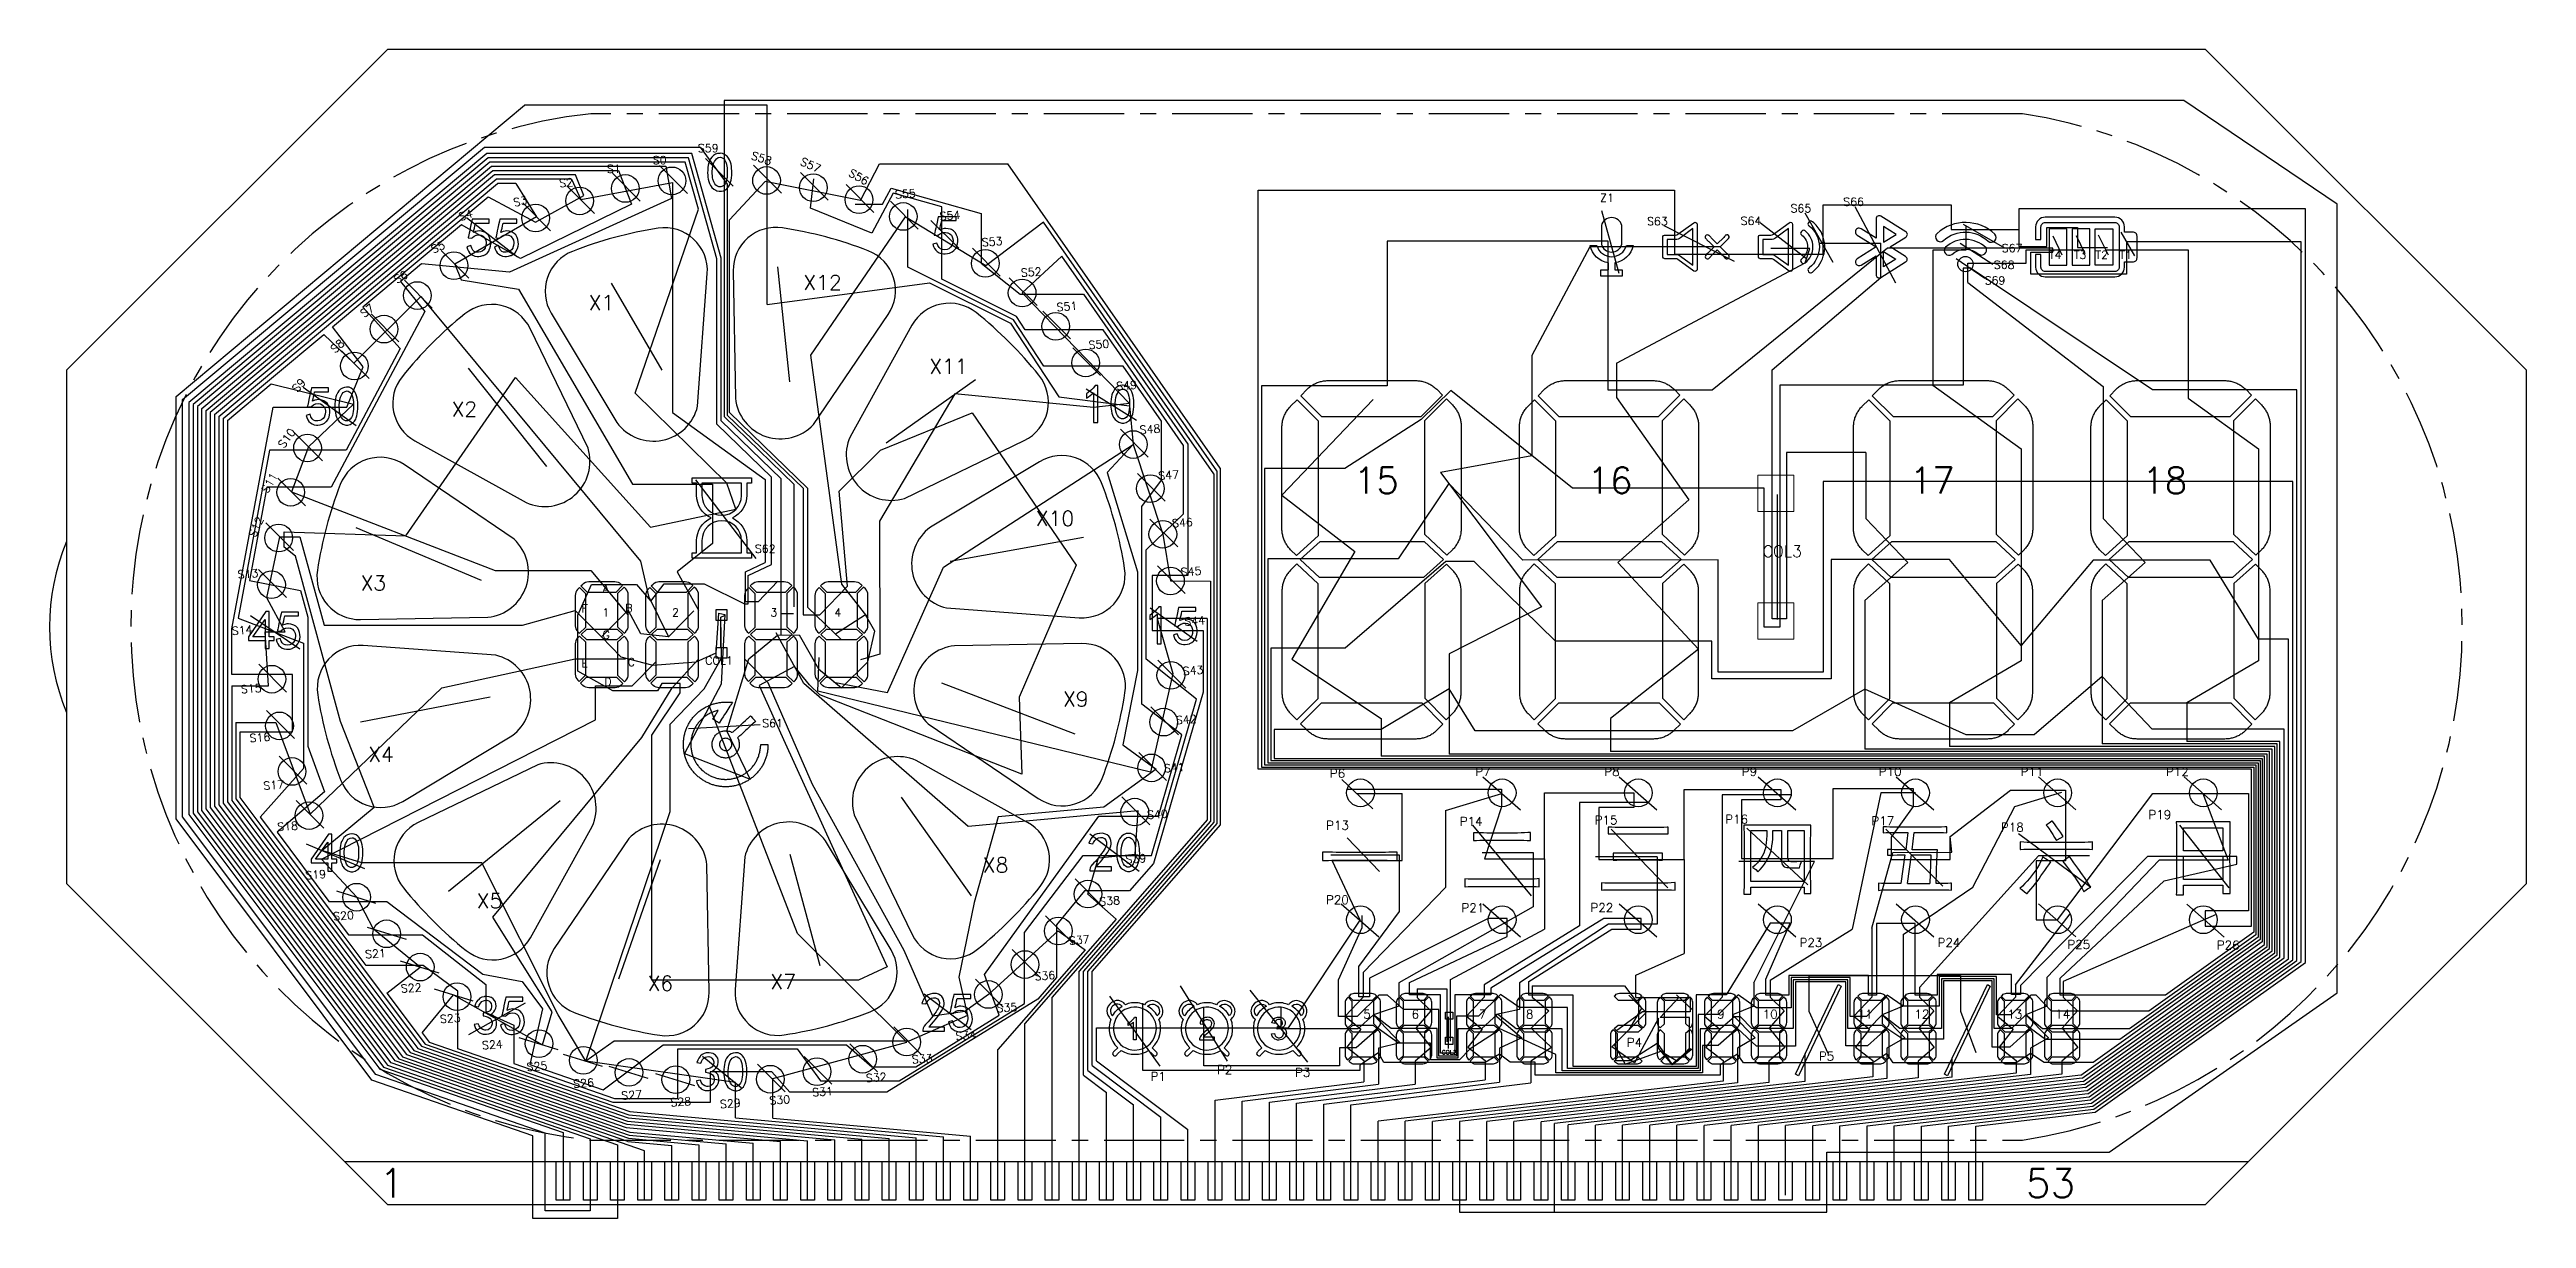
# Model space of a CAD drawing. Header units: millimetres. Extents: x 1653 to 3206, y -200 to 97.
# Drawn here: x 2377.5 to 2493.3, y -40.6 to 14 of the extents above; entities that cross this region are included whole.
import ezdxf
from ezdxf.enums import TextEntityAlignment as Align

# ---------------------------------------------------------------- set-up
doc = ezdxf.new("R2010")
doc.units = ezdxf.units.MM
doc.header["$LTSCALE"] = 3
doc.linetypes.add('CENTER', pattern=[2, 1.25, -0.25, 0.25, -0.25])
for name, color, linetype in [('COM', 1, 'Continuous'), ('DIM', 4, 'Continuous'), ('SEG', 3, 'Continuous')]:
    doc.layers.add(name, color=color, linetype=linetype)
doc.styles.add('romans', font='romans.shx')

msp = doc.modelspace()

# ---------------------------------------------------------------- texts
at = {"style": 'romans'}
for s, height, p in [('1', 1.346, (2393.524, -38.981)), ('53', 1.3464, (2471.068, -38.993))]:
    msp.add_text(s, height=height, dxfattribs=at).set_placement(p, align=Align.MIDDLE)
at = {"layer": 'DIM', "style": 'romans'}
for s, height, p in [('S59', 0.377, (2408.319, 9.408)), ('S1', 0.377, (2403.902, 8.437)), ('S0', 0.377, (2406.05, 8.848)), ('S66', 0.377, (2461.866, 6.902)), ('S63', 0.377, (2452.691, 5.988)), ('S64', 0.377, (2457.068, 6.007)), ('S65', 0.377, (2459.401, 6.593)), ('S67', 0.377, (2469.274, 4.735)), ('X12', 0.7003, (2413.66, 3.125)), ('S68', 0.377, (2468.905, 3.954)), ('T4', 0.377, (2471.295, 4.414)), ('T3', 0.377, (2472.456, 4.414)), ('T2', 0.377, (2473.465, 4.414)), ('T1', 0.377, (2474.59, 4.414)), ('X1', 0.7003, (2403.322, 2.185)), ('S69', 0.377, (2468.477, 3.221)), ('X11', 0.7003, (2419.55, -0.797)), ('X2', 0.7003, (2396.916, -2.798)), ('15', 1.2242, (2439.553, -6.128)), ('16', 1.2242, (2450.478, -6.128)), ('17', 1.2242, (2465.544, -6.128)), ('18', 1.2242, (2476.412, -6.128)), ('X10', 0.7003, (2424.529, -7.908)), ('S62', 0.377, (2410.982, -9.323)), ('COL3', 0.5353, (2458.533, -9.443)), ('X3', 0.7003, (2392.661, -10.925)), ('A', 0.377, (2403.526, -11.204)), ('F', 0.377, (2402.54, -12.113)), ('1', 0.377, (2403.526, -12.302)), ('B', 0.377, (2404.605, -12.098)), ('2', 0.377, (2406.788, -12.302)), ('3', 0.377, (2411.382, -12.302)), ('4', 0.377, (2414.38, -12.302)), ('G', 0.377, (2403.543, -13.351)), ('E', 0.377, (2402.544, -14.678)), ('C', 0.377, (2404.725, -14.626)), ('COL1', 0.377, (2408.821, -14.551)), ('D', 0.377, (2403.628, -15.543)), ('X9', 0.7003, (2425.498, -16.357)), ('X4', 0.7003, (2393.018, -18.941)), ('P6', 0.4081, (2437.737, -19.825)), ('P7', 0.4081, (2444.541, -19.741)), ('P8', 0.4081, (2450.569, -19.741)), ('P9', 0.4081, (2456.999, -19.741)), ('P10', 0.4081, (2463.575, -19.741)), ('P11', 0.4081, (2470.208, -19.741)), ('P12', 0.4081, (2477.004, -19.741)), ('P14', 0.4081, (2443.986, -22.076)), ('P15', 0.4081, (2450.293, -22.011)), ('P16', 0.4081, (2456.399, -21.972)), ('P17', 0.4081, (2463.23, -22.053)), ('P19', 0.4081, (2476.182, -21.759)), ('P13', 0.4081, (2437.737, -22.257)), ('P18', 0.4081, (2469.287, -22.349)), ('X8', 0.7003, (2421.749, -24.11)), ('X5', 0.7003, (2398.089, -25.788)), ('P20', 0.4081, (2437.731, -25.737)), ('P21', 0.4081, (2444.064, -26.117)), ('P22', 0.4081, (2450.097, -26.106)), ('P23', 0.4081, (2459.87, -27.742)), ('P24', 0.4081, (2466.323, -27.742)), ('P25', 0.4081, (2472.392, -27.83)), ('P26', 0.4081, (2479.376, -27.859)), ('X6', 0.7003, (2406.076, -29.647)), ('X7', 0.7003, (2411.818, -29.574)), ('5', 0.408, (2439.117, -31.088)), ('6', 0.408, (2441.376, -31.088)), ('7', 0.408, (2444.523, -31.088)), ('8', 0.408, (2446.72, -31.088)), ('9', 0.408, (2455.66, -31.088)), ('10', 0.4081, (2457.966, -31.088)), ('11', 0.4081, (2462.407, -31.088)), ('12', 0.4081, (2465.057, -31.088)), ('13', 0.4081, (2469.403, -31.088)), ('14', 0.4081, (2471.639, -31.088)), ('P4', 0.4081, (2451.618, -32.408)), ('P2', 0.4081, (2432.461, -33.682)), ('COL2', 0.204, (2442.961, -32.876)), ('P5', 0.4081, (2460.601, -33.054)), ('P1', 0.4081, (2429.354, -33.998)), ('P3', 0.4081, (2436.108, -33.812))]:
    msp.add_text(s, height=height, dxfattribs=at).set_placement(p, align=Align.MIDDLE)
for s, rotation, p in [('S58', 342, (2410.811, 8.934)), ('S57', 336, (2413.106, 8.615)), ('S56', 330, (2415.356, 8.059)), ('S3', 12, (2399.528, 6.922)), ('S2', 6, (2401.675, 7.794)), ('S55', 4.00516, (2417.535, 7.27)), ('S4', 18, (2396.979, 6.282)), ('S54', 4.00516, (2419.62, 6.258)), ('S5', 24, (2395.685, 4.781)), ('S53', 4.00516, (2421.588, 5.034)), ('S6', 30, (2393.942, 3.387)), ('S52', 4.00516, (2423.417, 3.611)), ('S7', 36, (2392.377, 1.807)), ('S51', 4.00516, (2425.087, 2.004)), ('S8', 42, (2390.981, 0.151)), ('S50', 4.00516, (2426.58, 0.232)), ('S9', 48, (2389.178, -1.681)), ('S49', 4.00516, (2427.879, -1.687)), ('S10', 54, (2388.612, -4.154)), ('S48', 4.00516, (2428.971, -3.731)), ('S47', 4.00516, (2429.843, -5.879)), ('S11', 60, (2387.799, -6.246)), ('S12', 66, (2387.181, -8.303)), ('S46', 4.00516, (2430.486, -8.105)), ('S13', 4.00516, (2386.802, -10.494)), ('S45', 4.00516, (2430.893, -10.387)), ('S44', 4.00516, (2431.059, -12.698)), ('S14', 4.00516, (2386.525, -13.132)), ('S43', 4.00516, (2430.983, -15.014)), ('S15', 4.00516, (2386.952, -15.866)), ('S42', 4.00516, (2430.665, -17.31)), ('S16', 4.00516, (2387.359, -18.148)), ('S41', 4.00516, (2430.108, -19.56)), ('S17', 4.00516, (2388.002, -20.374)), ('S40', 4.00516, (2429.32, -21.739)), ('S18', 4.00516, (2388.65, -22.298)), ('S39', 4.00516, (2428.308, -23.824)), ('S19', 4.00516, (2389.966, -24.565)), ('S20', 4.00516, (2391.266, -26.484)), ('S38', 4.00516, (2427.083, -25.791)), ('S37', 4.00516, (2425.66, -27.62)), ('S21', 4.00516, (2392.759, -28.257)), ('S22', 4.00516, (2394.429, -29.863)), ('S36', 4.00516, (2424.053, -29.29)), ('S23', 4.00516, (2396.258, -31.287)), ('S35', 4.00516, (2422.281, -30.783)), ('S24', 4.00516, (2398.225, -32.511)), ('S34', 4.00516, (2420.362, -32.083)), ('S25', 4.00516, (2400.31, -33.523)), ('S33', 4.00516, (2418.318, -33.175)), ('S26', 4.00516, (2402.49, -34.312)), ('S27', 4.00516, (2404.739, -34.868)), ('S31', 4.00516, (2413.661, -34.715)), ('S32', 4.00516, (2416.171, -34.047)), ('S28', 4.00516, (2407.035, -35.186)), ('S29', 4.00516, (2409.351, -35.263)), ('S30', 4.00516, (2411.663, -35.097))]:
    msp.add_text(s, height=0.377, rotation=rotation, dxfattribs=at).set_placement(p, align=Align.MIDDLE)
at = {"layer": 'DIM', "color": 1, "style": 'romans'}
msp.add_text('Z1', height=0.377, dxfattribs=at).set_placement((2450.336, 7.088), align=Align.MIDDLE)
at = {"layer": 'DIM', "style": 'romans'}
msp.add_text('S61', height=0.377, dxfattribs=at).set_placement((2410.839, -17.67))

# ---------------------------------------------------------------- linework, layer by layer
msp.add_line((2464.386, -24.978), (2465.428, -24.978))
at = {"linetype": 'Continuous'}
msp.add_lwpolyline([(2378.323, -0.981), (2378.323, -24.981), (2393.323, -39.981), (2478.323, -39.981), (2493.323, -24.981), (2493.323, -0.981), (2478.323, 14.019), (2393.323, 14.019)], close=True, dxfattribs=at)
at = {"linetype": 'CENTER'}
msp.add_lwpolyline([(2469.762, 11.019), (2402.823, 11.019, 0.8958365), (2402.823, -36.981), (2469.762, -36.981, 0.8566864)], format="xyb", close=True, dxfattribs=at)
for points in [[(2408.887, 9.166), (2408.867, 9.165), (2408.756, 9.152), (2408.655, 9.119), (2408.568, 9.065), (2408.567, 9.063), (2408.49, 8.991), (2408.427, 8.907), (2408.378, 8.812), (2408.372, 8.8), (2408.342, 8.715), (2408.318, 8.617), (2408.302, 8.508), (2408.294, 8.387), (2408.293, 8.38), (2408.291, 8.253), (2408.294, 8.141), (2408.302, 8.045), (2408.314, 7.963), (2408.315, 7.957), (2408.341, 7.853), (2408.376, 7.754), (2408.421, 7.66), (2408.432, 7.638), (2408.493, 7.56), (2408.574, 7.493), (2408.675, 7.437), (2408.727, 7.414), (2408.83, 7.389), (2408.932, 7.389), (2409.036, 7.417), (2409.094, 7.444), (2409.18, 7.503), (2409.251, 7.577), (2409.311, 7.669), (2409.334, 7.724), (2409.363, 7.814), (2409.387, 7.914), (2409.405, 8.025), (2409.417, 8.145), (2409.419, 8.241), (2409.418, 8.351), (2409.412, 8.456), (2409.4, 8.556), (2409.385, 8.651), (2409.385, 8.652), (2409.358, 8.758), (2409.319, 8.855), (2409.268, 8.944), (2409.205, 9.025), (2409.174, 9.054), (2409.086, 9.117), (2408.99, 9.154)], [(2408.909, 7.591), (2408.812, 7.591), (2408.717, 7.639), (2408.68, 7.67), (2408.621, 7.744), (2408.573, 7.838), (2408.537, 7.952), (2408.522, 8.023), (2408.51, 8.12), (2408.504, 8.223), (2408.507, 8.333), (2408.516, 8.448), (2408.518, 8.466), (2408.54, 8.588), (2408.568, 8.692), (2408.607, 8.781), (2408.654, 8.852), (2408.704, 8.91), (2408.79, 8.966), (2408.887, 8.985), (2408.938, 8.974), (2409.025, 8.928), (2409.099, 8.843), (2409.141, 8.754), (2409.174, 8.656), (2409.195, 8.55), (2409.197, 8.513), (2409.201, 8.413), (2409.204, 8.307), (2409.205, 8.195), (2409.204, 8.136), (2409.196, 8.029), (2409.178, 7.927), (2409.152, 7.831), (2409.107, 7.736), (2409.042, 7.658), (2408.961, 7.609)], [(2398.078, 6.081), (2397.281, 6.081), (2397.262, 5.995), (2397.226, 5.824), (2397.193, 5.673), (2397.165, 5.544), (2397.141, 5.437), (2397.121, 5.349), (2397.107, 5.283), (2397.096, 5.236), (2397.088, 5.211), (2397.26, 5.192), (2397.296, 5.235), (2397.377, 5.297), (2397.472, 5.333), (2397.49, 5.338), (2397.597, 5.348), (2397.694, 5.333), (2397.701, 5.331), (2397.79, 5.286), (2397.866, 5.211), (2397.88, 5.19), (2397.918, 5.098), (2397.937, 4.989), (2397.936, 4.958), (2397.924, 4.852), (2397.896, 4.757), (2397.885, 4.733), (2397.825, 4.649), (2397.745, 4.585), (2397.673, 4.552), (2397.575, 4.536), (2397.462, 4.545), (2397.452, 4.547), (2397.376, 4.579), (2397.313, 4.64), (2397.26, 4.73), (2397.22, 4.848), (2397.038, 4.797), (2397.067, 4.691), (2397.109, 4.594), (2397.164, 4.514), (2397.23, 4.454), (2397.318, 4.397), (2397.413, 4.359), (2397.513, 4.343), (2397.586, 4.341), (2397.69, 4.354), (2397.785, 4.383), (2397.804, 4.39), (2397.897, 4.439), (2397.977, 4.504), (2397.993, 4.518), (2398.053, 4.597), (2398.098, 4.696), (2398.105, 4.714), (2398.133, 4.817), (2398.149, 4.919), (2398.149, 4.922), (2398.143, 5.03), (2398.129, 5.131), (2398.094, 5.224), (2398.047, 5.323), (2398.031, 5.347), (2397.959, 5.416), (2397.866, 5.475), (2397.818, 5.494), (2397.718, 5.52), (2397.613, 5.536), (2397.536, 5.53), (2397.436, 5.506), (2397.331, 5.465), (2397.336, 5.484), (2397.36, 5.569), (2397.384, 5.667), (2397.408, 5.777), (2397.431, 5.9), (2398.078, 5.9)], [(2399.371, 6.081), (2398.573, 6.081), (2398.555, 5.995), (2398.517, 5.824), (2398.485, 5.673), (2398.458, 5.544), (2398.434, 5.437), (2398.414, 5.349), (2398.399, 5.283), (2398.388, 5.236), (2398.381, 5.211), (2398.553, 5.192), (2398.589, 5.235), (2398.669, 5.297), (2398.764, 5.333), (2398.783, 5.338), (2398.889, 5.348), (2398.987, 5.333), (2398.993, 5.331), (2399.083, 5.286), (2399.158, 5.211), (2399.173, 5.19), (2399.211, 5.098), (2399.229, 4.989), (2399.228, 4.958), (2399.217, 4.852), (2399.189, 4.757), (2399.177, 4.733), (2399.117, 4.649), (2399.037, 4.585), (2398.966, 4.552), (2398.868, 4.536), (2398.755, 4.545), (2398.745, 4.547), (2398.668, 4.579), (2398.604, 4.64), (2398.553, 4.73), (2398.512, 4.848), (2398.33, 4.797), (2398.359, 4.691), (2398.402, 4.594), (2398.456, 4.514), (2398.523, 4.454), (2398.61, 4.397), (2398.705, 4.359), (2398.805, 4.343), (2398.879, 4.341), (2398.982, 4.354), (2399.077, 4.383), (2399.097, 4.39), (2399.19, 4.439), (2399.27, 4.504), (2399.284, 4.518), (2399.346, 4.597), (2399.391, 4.696), (2399.397, 4.714), (2399.426, 4.817), (2399.441, 4.919), (2399.441, 4.922), (2399.436, 5.03), (2399.42, 5.131), (2399.386, 5.224), (2399.34, 5.323), (2399.323, 5.347), (2399.252, 5.416), (2399.158, 5.475), (2399.111, 5.494), (2399.009, 5.52), (2398.906, 5.536), (2398.828, 5.53), (2398.728, 5.506), (2398.623, 5.465), (2398.629, 5.484), (2398.653, 5.569), (2398.677, 5.667), (2398.7, 5.777), (2398.724, 5.9), (2399.371, 5.9)], [(2419.911, 6.202), (2419.074, 6.202), (2419.055, 6.115), (2419.017, 5.945), (2418.982, 5.794), (2418.954, 5.665), (2418.928, 5.557), (2418.908, 5.47), (2418.892, 5.403), (2418.88, 5.357), (2418.873, 5.332), (2419.053, 5.312), (2419.091, 5.356), (2419.175, 5.418), (2419.276, 5.454), (2419.294, 5.458), (2419.406, 5.469), (2419.508, 5.454), (2419.516, 5.452), (2419.61, 5.407), (2419.689, 5.332), (2419.704, 5.31), (2419.744, 5.218), (2419.764, 5.11), (2419.763, 5.079), (2419.75, 4.973), (2419.721, 4.877), (2419.709, 4.854), (2419.646, 4.77), (2419.562, 4.706), (2419.487, 4.673), (2419.383, 4.656), (2419.265, 4.666), (2419.254, 4.668), (2419.175, 4.7), (2419.107, 4.761), (2419.053, 4.851), (2419.01, 4.968), (2418.819, 4.918), (2418.85, 4.811), (2418.895, 4.714), (2418.951, 4.635), (2419.021, 4.575), (2419.114, 4.518), (2419.214, 4.48), (2419.318, 4.463), (2419.396, 4.462), (2419.504, 4.475), (2419.604, 4.503), (2419.624, 4.511), (2419.721, 4.559), (2419.806, 4.624), (2419.821, 4.639), (2419.886, 4.717), (2419.933, 4.817), (2419.939, 4.835), (2419.969, 4.937), (2419.986, 5.04), (2419.986, 5.043), (2419.981, 5.15), (2419.964, 5.252), (2419.928, 5.345), (2419.879, 5.444), (2419.862, 5.467), (2419.787, 5.537), (2419.689, 5.596), (2419.639, 5.614), (2419.533, 5.641), (2419.424, 5.657), (2419.342, 5.65), (2419.238, 5.627), (2419.127, 5.585), (2419.133, 5.605), (2419.158, 5.69), (2419.183, 5.788), (2419.208, 5.897), (2419.234, 6.02), (2419.911, 6.02)], [(2463.264, 5.739), (2463.264, 5.007), (2463.851, 5.373)], [(2471.005, 3.941), (2471.83, 3.941), (2471.83, 5.628), (2471.005, 5.628)], [(2472.08, 3.941), (2472.905, 3.941), (2472.905, 5.628), (2472.08, 5.628)], [(2473.98, 3.941), (2473.155, 3.941), (2473.155, 5.628), (2473.98, 5.628)], [(2463.264, 3.852), (2463.264, 4.571), (2463.842, 4.211)], [(2390.564, -1.804), (2389.766, -1.804), (2389.748, -1.891), (2389.711, -2.063), (2389.678, -2.212), (2389.65, -2.342), (2389.627, -2.45), (2389.607, -2.537), (2389.593, -2.604), (2389.581, -2.649), (2389.574, -2.674), (2389.746, -2.695), (2389.782, -2.651), (2389.862, -2.59), (2389.957, -2.553), (2389.976, -2.548), (2390.082, -2.538), (2390.18, -2.553), (2390.187, -2.555), (2390.276, -2.6), (2390.352, -2.674), (2390.366, -2.696), (2390.404, -2.789), (2390.422, -2.896), (2390.421, -2.927), (2390.41, -3.034), (2390.382, -3.129), (2390.371, -3.153), (2390.311, -3.237), (2390.23, -3.301), (2390.159, -3.334), (2390.061, -3.35), (2389.948, -3.342), (2389.938, -3.34), (2389.861, -3.307), (2389.798, -3.246), (2389.746, -3.157), (2389.705, -3.038), (2389.523, -3.089), (2389.552, -3.195), (2389.595, -3.292), (2389.649, -3.372), (2389.716, -3.433), (2389.803, -3.489), (2389.898, -3.527), (2389.999, -3.544), (2390.072, -3.545), (2390.175, -3.533), (2390.27, -3.503), (2390.29, -3.496), (2390.383, -3.447), (2390.463, -3.382), (2390.478, -3.368), (2390.539, -3.289), (2390.584, -3.19), (2390.591, -3.171), (2390.619, -3.07), (2390.634, -2.968), (2390.634, -2.964), (2390.629, -2.857), (2390.615, -2.755), (2390.579, -2.662), (2390.533, -2.563), (2390.516, -2.54), (2390.445, -2.47), (2390.352, -2.412), (2390.304, -2.393), (2390.203, -2.365), (2390.099, -2.351), (2390.021, -2.357), (2389.921, -2.38), (2389.817, -2.421), (2389.822, -2.402), (2389.846, -2.317), (2389.87, -2.22), (2389.893, -2.109), (2389.917, -1.987), (2390.564, -1.987)], [(2391.432, -1.764), (2391.413, -1.765), (2391.306, -1.778), (2391.212, -1.811), (2391.129, -1.865), (2391.127, -1.867), (2391.054, -1.94), (2390.994, -2.023), (2390.947, -2.118), (2390.942, -2.131), (2390.913, -2.215), (2390.89, -2.314), (2390.875, -2.422), (2390.867, -2.543), (2390.867, -2.55), (2390.865, -2.677), (2390.867, -2.789), (2390.874, -2.885), (2390.886, -2.968), (2390.888, -2.974), (2390.912, -3.077), (2390.946, -3.176), (2390.988, -3.27), (2390.999, -3.292), (2391.057, -3.371), (2391.134, -3.438), (2391.23, -3.494), (2391.279, -3.516), (2391.377, -3.541), (2391.475, -3.541), (2391.573, -3.513), (2391.63, -3.486), (2391.711, -3.427), (2391.78, -3.353), (2391.836, -3.261), (2391.858, -3.206), (2391.885, -3.116), (2391.908, -3.016), (2391.926, -2.906), (2391.937, -2.786), (2391.939, -2.69), (2391.937, -2.579), (2391.931, -2.475), (2391.922, -2.375), (2391.906, -2.28), (2391.906, -2.278), (2391.88, -2.172), (2391.843, -2.075), (2391.794, -1.986), (2391.735, -1.905), (2391.706, -1.877), (2391.621, -1.814), (2391.53, -1.776)], [(2391.454, -3.34), (2391.361, -3.34), (2391.271, -3.291), (2391.236, -3.26), (2391.179, -3.187), (2391.133, -3.093), (2391.099, -2.978), (2391.085, -2.908), (2391.072, -2.811), (2391.067, -2.707), (2391.069, -2.598), (2391.078, -2.482), (2391.081, -2.464), (2391.1, -2.343), (2391.129, -2.238), (2391.165, -2.149), (2391.21, -2.078), (2391.257, -2.02), (2391.339, -1.964), (2391.432, -1.946), (2391.481, -1.956), (2391.564, -2.003), (2391.634, -2.087), (2391.675, -2.176), (2391.706, -2.274), (2391.725, -2.381), (2391.727, -2.417), (2391.731, -2.517), (2391.734, -2.624), (2391.735, -2.735), (2391.734, -2.794), (2391.725, -2.902), (2391.709, -3.004), (2391.684, -3.099), (2391.641, -3.194), (2391.58, -3.272), (2391.503, -3.321)], [(2426.53, -1.684), (2426.409, -1.684), (2426.375, -1.731), (2426.311, -1.81), (2426.241, -1.886), (2426.164, -1.957), (2426.083, -2.025), (2425.995, -2.088), (2425.995, -2.28), (2426.091, -2.219), (2426.179, -2.157), (2426.258, -2.093), (2426.327, -2.028), (2426.327, -3.423), (2426.53, -3.423)], [(2427.711, -1.674), (2427.692, -1.675), (2427.585, -1.688), (2427.491, -1.721), (2427.408, -1.775), (2427.406, -1.777), (2427.333, -1.849), (2427.273, -1.933), (2427.226, -2.028), (2427.221, -2.041), (2427.192, -2.125), (2427.17, -2.224), (2427.154, -2.332), (2427.146, -2.453), (2427.146, -2.46), (2427.144, -2.587), (2427.146, -2.699), (2427.153, -2.795), (2427.165, -2.878), (2427.167, -2.884), (2427.191, -2.987), (2427.225, -3.086), (2427.267, -3.18), (2427.278, -3.202), (2427.336, -3.281), (2427.413, -3.348), (2427.509, -3.404), (2427.558, -3.426), (2427.656, -3.451), (2427.754, -3.451), (2427.852, -3.423), (2427.909, -3.396), (2427.99, -3.337), (2428.059, -3.263), (2428.115, -3.171), (2428.137, -3.116), (2428.165, -3.026), (2428.187, -2.926), (2428.205, -2.816), (2428.216, -2.696), (2428.218, -2.6), (2428.216, -2.489), (2428.21, -2.385), (2428.201, -2.284), (2428.185, -2.189), (2428.185, -2.188), (2428.159, -2.082), (2428.122, -1.985), (2428.074, -1.896), (2428.014, -1.815), (2427.985, -1.786), (2427.9, -1.723), (2427.809, -1.686)], [(2427.733, -3.25), (2427.64, -3.25), (2427.55, -3.201), (2427.515, -3.17), (2427.458, -3.097), (2427.412, -3.003), (2427.378, -2.888), (2427.364, -2.818), (2427.351, -2.721), (2427.346, -2.617), (2427.348, -2.508), (2427.358, -2.392), (2427.36, -2.374), (2427.379, -2.252), (2427.408, -2.148), (2427.444, -2.059), (2427.489, -1.988), (2427.536, -1.93), (2427.618, -1.874), (2427.711, -1.856), (2427.761, -1.866), (2427.843, -1.913), (2427.913, -1.997), (2427.954, -2.086), (2427.985, -2.184), (2428.004, -2.291), (2428.006, -2.327), (2428.011, -2.427), (2428.013, -2.534), (2428.014, -2.645), (2428.013, -2.704), (2428.004, -2.811), (2427.988, -2.914), (2427.963, -3.009), (2427.92, -3.104), (2427.859, -3.182), (2427.782, -3.231)], [(2436.351, -1.836), (2436.387, -1.803), (2436.425, -1.772), (2436.463, -1.741), (2436.503, -1.713), (2436.543, -1.685), (2436.585, -1.659), (2436.627, -1.635), (2436.671, -1.612), (2436.715, -1.591), (2436.759, -1.571), (2436.805, -1.553), (2436.851, -1.536), (2436.898, -1.521), (2436.945, -1.508), (2436.992, -1.497), (2437.04, -1.487), (2437.089, -1.479), (2437.137, -1.472), (2437.186, -1.468), (2437.235, -1.465), (2437.284, -1.464), (2437.296, -1.463), (2441.395, -1.463), (2441.444, -1.464), (2441.492, -1.467), (2441.541, -1.471), (2441.59, -1.477), (2441.638, -1.485), (2441.686, -1.494), (2441.734, -1.505), (2441.781, -1.518), (2441.828, -1.532), (2441.874, -1.548), (2441.92, -1.566), (2441.965, -1.585), (2442.009, -1.606), (2442.052, -1.629), (2442.095, -1.653), (2442.137, -1.678), (2442.177, -1.706), (2442.217, -1.734), (2442.256, -1.764), (2442.294, -1.795), (2442.33, -1.828), (2442.366, -1.861), (2442.374, -1.87), (2442.648, -2.143), (2441.637, -3.156), (2437.004, -3.156), (2436.016, -2.169), (2436.316, -1.87)], [(2447.451, -1.836), (2447.487, -1.803), (2447.525, -1.772), (2447.563, -1.741), (2447.603, -1.713), (2447.643, -1.685), (2447.685, -1.659), (2447.727, -1.635), (2447.77, -1.612), (2447.814, -1.591), (2447.859, -1.571), (2447.905, -1.553), (2447.951, -1.536), (2447.997, -1.521), (2448.045, -1.508), (2448.092, -1.497), (2448.14, -1.487), (2448.188, -1.479), (2448.237, -1.472), (2448.286, -1.468), (2448.334, -1.465), (2448.383, -1.464), (2448.396, -1.463), (2452.494, -1.463), (2452.543, -1.464), (2452.592, -1.467), (2452.641, -1.471), (2452.689, -1.477), (2452.738, -1.485), (2452.786, -1.494), (2452.834, -1.505), (2452.881, -1.518), (2452.928, -1.532), (2452.974, -1.548), (2453.019, -1.566), (2453.064, -1.585), (2453.109, -1.606), (2453.152, -1.629), (2453.195, -1.653), (2453.236, -1.678), (2453.277, -1.706), (2453.317, -1.734), (2453.356, -1.764), (2453.393, -1.795), (2453.43, -1.828), (2453.465, -1.861), (2453.474, -1.87), (2453.748, -2.143), (2452.736, -3.156), (2448.104, -3.156), (2447.116, -2.169), (2447.416, -1.87)], [(2463.073, -1.836), (2463.109, -1.803), (2463.147, -1.772), (2463.185, -1.741), (2463.225, -1.713), (2463.265, -1.685), (2463.307, -1.659), (2463.349, -1.635), (2463.393, -1.612), (2463.437, -1.591), (2463.481, -1.571), (2463.527, -1.553), (2463.573, -1.536), (2463.62, -1.521), (2463.667, -1.508), (2463.714, -1.497), (2463.762, -1.487), (2463.81, -1.479), (2463.859, -1.472), (2463.908, -1.468), (2463.957, -1.465), (2464.005, -1.464), (2464.018, -1.463), (2468.116, -1.463), (2468.165, -1.464), (2468.214, -1.467), (2468.263, -1.471), (2468.312, -1.477), (2468.36, -1.485), (2468.408, -1.494), (2468.456, -1.505), (2468.503, -1.518), (2468.55, -1.532), (2468.596, -1.548), (2468.641, -1.566), (2468.686, -1.585), (2468.731, -1.606), (2468.774, -1.629), (2468.817, -1.653), (2468.858, -1.678), (2468.899, -1.706), (2468.939, -1.734), (2468.978, -1.764), (2469.015, -1.795), (2469.052, -1.828), (2469.087, -1.861), (2469.096, -1.87), (2469.37, -2.143), (2468.358, -3.156), (2463.726, -3.156), (2462.738, -2.169), (2463.038, -1.87)], [(2474.173, -1.836), (2474.209, -1.803), (2474.246, -1.772), (2474.285, -1.741), (2474.325, -1.713), (2474.365, -1.685), (2474.407, -1.659), (2474.449, -1.635), (2474.492, -1.612), (2474.536, -1.591), (2474.581, -1.571), (2474.627, -1.553), (2474.673, -1.536), (2474.719, -1.521), (2474.766, -1.508), (2474.814, -1.497), (2474.862, -1.487), (2474.91, -1.479), (2474.959, -1.472), (2475.007, -1.468), (2475.056, -1.465), (2475.105, -1.464), (2475.118, -1.463), (2479.216, -1.463), (2479.265, -1.464), (2479.314, -1.467), (2479.363, -1.471), (2479.411, -1.477), (2479.46, -1.485), (2479.508, -1.494), (2479.555, -1.505), (2479.603, -1.518), (2479.649, -1.532), (2479.696, -1.548), (2479.741, -1.566), (2479.786, -1.585), (2479.83, -1.606), (2479.874, -1.629), (2479.916, -1.653), (2479.958, -1.678), (2479.999, -1.706), (2480.039, -1.734), (2480.078, -1.764), (2480.115, -1.795), (2480.152, -1.828), (2480.187, -1.861), (2480.196, -1.87), (2480.47, -2.143), (2479.458, -3.156), (2474.826, -3.156), (2473.838, -2.169), (2474.137, -1.87)], [(2435.141, -3.593), (2435.144, -3.544), (2435.148, -3.495), (2435.154, -3.447), (2435.162, -3.399), (2435.171, -3.351), (2435.182, -3.303), (2435.195, -3.256), (2435.209, -3.209), (2435.225, -3.163), (2435.243, -3.117), (2435.262, -3.072), (2435.283, -3.028), (2435.306, -2.984), (2435.33, -2.942), (2435.355, -2.9), (2435.382, -2.859), (2435.411, -2.819), (2435.44, -2.78), (2435.472, -2.743), (2435.504, -2.706), (2435.538, -2.67), (2435.547, -2.661), (2435.848, -2.36), (2436.833, -3.345), (2436.833, -8.723), (2435.821, -9.645), (2435.547, -9.371), (2435.513, -9.336), (2435.48, -9.3), (2435.448, -9.262), (2435.418, -9.224), (2435.39, -9.184), (2435.362, -9.144), (2435.336, -9.102), (2435.312, -9.06), (2435.289, -9.016), (2435.268, -8.972), (2435.248, -8.928), (2435.23, -8.882), (2435.213, -8.836), (2435.198, -8.789), (2435.185, -8.742), (2435.174, -8.695), (2435.164, -8.647), (2435.156, -8.598), (2435.149, -8.55), (2435.145, -8.501), (2435.142, -8.452), (2435.141, -8.403), (2435.14, -8.391), (2435.14, -3.642)], [(2443.516, -3.522), (2443.517, -3.573), (2443.517, -8.391), (2443.517, -8.44), (2443.514, -8.488), (2443.51, -8.537), (2443.504, -8.586), (2443.496, -8.634), (2443.487, -8.682), (2443.476, -8.73), (2443.463, -8.777), (2443.449, -8.824), (2443.433, -8.87), (2443.415, -8.916), (2443.395, -8.961), (2443.375, -9.005), (2443.352, -9.048), (2443.328, -9.091), (2443.302, -9.133), (2443.275, -9.174), (2443.247, -9.213), (2443.217, -9.252), (2443.186, -9.29), (2443.154, -9.327), (2443.12, -9.362), (2443.111, -9.372), (2442.856, -9.626), (2441.825, -8.665), (2441.825, -3.327), (2442.828, -2.322), (2443.11, -2.602), (2443.145, -2.639), (2443.178, -2.675), (2443.209, -2.712), (2443.239, -2.751), (2443.268, -2.791), (2443.295, -2.831), (2443.321, -2.873), (2443.346, -2.915), (2443.369, -2.958), (2443.39, -3.002), (2443.41, -3.047), (2443.428, -3.093), (2443.444, -3.139), (2443.459, -3.185), (2443.473, -3.232), (2443.484, -3.28), (2443.494, -3.328), (2443.502, -3.376), (2443.508, -3.425), (2443.513, -3.473)], [(2446.241, -3.593), (2446.244, -3.544), (2446.248, -3.495), (2446.254, -3.447), (2446.261, -3.399), (2446.271, -3.351), (2446.282, -3.303), (2446.295, -3.256), (2446.309, -3.209), (2446.325, -3.163), (2446.343, -3.117), (2446.362, -3.072), (2446.383, -3.028), (2446.406, -2.984), (2446.43, -2.942), (2446.455, -2.9), (2446.482, -2.859), (2446.51, -2.819), (2446.54, -2.78), (2446.571, -2.743), (2446.604, -2.706), (2446.637, -2.67), (2446.646, -2.661), (2446.948, -2.36), (2447.932, -3.345), (2447.932, -8.723), (2446.92, -9.645), (2446.646, -9.371), (2446.612, -9.336), (2446.58, -9.3), (2446.548, -9.262), (2446.518, -9.224), (2446.489, -9.184), (2446.462, -9.144), (2446.436, -9.102), (2446.412, -9.06), (2446.389, -9.016), (2446.367, -8.972), (2446.348, -8.928), (2446.33, -8.882), (2446.313, -8.836), (2446.298, -8.789), (2446.285, -8.742), (2446.274, -8.695), (2446.264, -8.647), (2446.256, -8.598), (2446.249, -8.55), (2446.245, -8.501), (2446.242, -8.452), (2446.24, -8.403), (2446.24, -8.391), (2446.24, -3.642)], [(2454.616, -3.522), (2454.617, -3.573), (2454.617, -8.391), (2454.616, -8.44), (2454.614, -8.488), (2454.61, -8.537), (2454.604, -8.586), (2454.596, -8.634), (2454.587, -8.682), (2454.576, -8.73), (2454.563, -8.777), (2454.548, -8.824), (2454.532, -8.87), (2454.515, -8.916), (2454.495, -8.961), (2454.474, -9.005), (2454.452, -9.048), (2454.428, -9.091), (2454.402, -9.133), (2454.375, -9.174), (2454.347, -9.213), (2454.317, -9.252), (2454.286, -9.29), (2454.254, -9.327), (2454.22, -9.362), (2454.211, -9.372), (2453.956, -9.626), (2452.925, -8.665), (2452.925, -3.327), (2453.928, -2.322), (2454.21, -2.602), (2454.245, -2.639), (2454.277, -2.675), (2454.309, -2.712), (2454.339, -2.751), (2454.368, -2.791), (2454.395, -2.831), (2454.421, -2.873), (2454.445, -2.915), (2454.468, -2.958), (2454.49, -3.002), (2454.509, -3.047), (2454.528, -3.093), (2454.544, -3.139), (2454.559, -3.185), (2454.572, -3.232), (2454.584, -3.28), (2454.594, -3.328), (2454.602, -3.376), (2454.608, -3.425), (2454.613, -3.473)], [(2461.863, -3.593), (2461.866, -3.544), (2461.87, -3.495), (2461.876, -3.447), (2461.884, -3.399), (2461.893, -3.351), (2461.904, -3.303), (2461.917, -3.256), (2461.931, -3.209), (2461.947, -3.163), (2461.965, -3.117), (2461.984, -3.072), (2462.005, -3.028), (2462.028, -2.984), (2462.052, -2.942), (2462.077, -2.9), (2462.104, -2.859), (2462.133, -2.819), (2462.162, -2.78), (2462.193, -2.743), (2462.226, -2.706), (2462.259, -2.67), (2462.269, -2.661), (2462.57, -2.36), (2463.554, -3.345), (2463.554, -8.723), (2462.542, -9.645), (2462.269, -9.371), (2462.235, -9.336), (2462.202, -9.3), (2462.17, -9.262), (2462.14, -9.224), (2462.111, -9.184), (2462.084, -9.144), (2462.058, -9.102), (2462.034, -9.06), (2462.011, -9.016), (2461.99, -8.972), (2461.97, -8.928), (2461.952, -8.882), (2461.935, -8.836), (2461.92, -8.789), (2461.907, -8.742), (2461.896, -8.695), (2461.886, -8.647), (2461.878, -8.598), (2461.871, -8.55), (2461.867, -8.501), (2461.864, -8.452), (2461.862, -8.403), (2461.862, -8.391), (2461.862, -3.642)], [(2470.238, -3.522), (2470.239, -3.573), (2470.239, -8.391), (2470.239, -8.44), (2470.236, -8.488), (2470.232, -8.537), (2470.226, -8.586), (2470.218, -8.634), (2470.209, -8.682), (2470.198, -8.73), (2470.185, -8.777), (2470.171, -8.824), (2470.154, -8.87), (2470.137, -8.916), (2470.117, -8.961), (2470.096, -9.005), (2470.074, -9.048), (2470.05, -9.091), (2470.024, -9.133), (2469.997, -9.174), (2469.969, -9.213), (2469.939, -9.252), (2469.908, -9.29), (2469.876, -9.327), (2469.842, -9.362), (2469.833, -9.372), (2469.578, -9.626), (2468.547, -8.665), (2468.547, -3.327), (2469.55, -2.322), (2469.832, -2.602), (2469.867, -2.639), (2469.9, -2.675), (2469.931, -2.712), (2469.961, -2.751), (2469.99, -2.791), (2470.017, -2.831), (2470.043, -2.873), (2470.068, -2.915), (2470.09, -2.958), (2470.112, -3.002), (2470.132, -3.047), (2470.15, -3.093), (2470.166, -3.139), (2470.181, -3.185), (2470.194, -3.232), (2470.206, -3.28), (2470.216, -3.328), (2470.224, -3.376), (2470.23, -3.425), (2470.235, -3.473)], [(2472.963, -3.593), (2472.966, -3.544), (2472.97, -3.495), (2472.976, -3.447), (2472.983, -3.399), (2472.993, -3.351), (2473.004, -3.303), (2473.017, -3.256), (2473.031, -3.209), (2473.047, -3.163), (2473.065, -3.117), (2473.084, -3.072), (2473.105, -3.028), (2473.127, -2.984), (2473.151, -2.942), (2473.177, -2.9), (2473.204, -2.859), (2473.232, -2.819), (2473.262, -2.78), (2473.293, -2.743), (2473.326, -2.706), (2473.359, -2.67), (2473.368, -2.661), (2473.67, -2.36), (2474.654, -3.345), (2474.654, -8.723), (2473.642, -9.645), (2473.368, -9.371), (2473.334, -9.336), (2473.302, -9.3), (2473.27, -9.262), (2473.24, -9.224), (2473.211, -9.184), (2473.184, -9.144), (2473.158, -9.102), (2473.134, -9.06), (2473.111, -9.016), (2473.089, -8.972), (2473.07, -8.928), (2473.051, -8.882), (2473.035, -8.836), (2473.02, -8.789), (2473.007, -8.742), (2472.995, -8.695), (2472.986, -8.647), (2472.978, -8.598), (2472.971, -8.55), (2472.966, -8.501), (2472.963, -8.452), (2472.962, -8.403), (2472.962, -8.391), (2472.962, -3.642)], [(2481.338, -3.522), (2481.339, -3.573), (2481.339, -8.391), (2481.338, -8.44), (2481.336, -8.488), (2481.332, -8.537), (2481.326, -8.586), (2481.318, -8.634), (2481.309, -8.682), (2481.297, -8.73), (2481.285, -8.777), (2481.27, -8.824), (2481.254, -8.87), (2481.236, -8.916), (2481.217, -8.961), (2481.196, -9.005), (2481.174, -9.048), (2481.15, -9.091), (2481.124, -9.133), (2481.097, -9.174), (2481.069, -9.213), (2481.039, -9.252), (2481.008, -9.29), (2480.975, -9.327), (2480.942, -9.362), (2480.933, -9.372), (2480.678, -9.626), (2479.647, -8.665), (2479.647, -3.327), (2480.65, -2.322), (2480.932, -2.602), (2480.967, -2.639), (2480.999, -2.675), (2481.031, -2.712), (2481.061, -2.751), (2481.09, -2.791), (2481.117, -2.831), (2481.143, -2.873), (2481.167, -2.915), (2481.19, -2.958), (2481.212, -3.002), (2481.231, -3.047), (2481.25, -3.093), (2481.266, -3.139), (2481.281, -3.185), (2481.294, -3.232), (2481.306, -3.28), (2481.316, -3.328), (2481.324, -3.376), (2481.33, -3.425), (2481.335, -3.473)], [(2441.755, -10.674), (2436.901, -10.674), (2435.997, -9.828), (2436.927, -8.981), (2441.792, -8.981), (2442.7, -9.827)], [(2452.855, -10.674), (2448, -10.674), (2447.097, -9.828), (2448.027, -8.981), (2452.892, -8.981), (2453.799, -9.827)], [(2468.477, -10.674), (2463.623, -10.674), (2462.719, -9.828), (2463.649, -8.981), (2468.514, -8.981), (2469.421, -9.827)], [(2479.577, -10.674), (2474.722, -10.674), (2473.819, -9.828), (2474.749, -8.981), (2479.614, -8.981), (2480.521, -9.827)], [(2435.513, -16.996), (2435.547, -17.031), (2435.836, -17.32), (2436.833, -16.321), (2436.833, -10.958), (2435.839, -10.029), (2435.547, -10.321), (2435.538, -10.331), (2435.504, -10.366), (2435.472, -10.403), (2435.44, -10.44), (2435.411, -10.479), (2435.382, -10.519), (2435.355, -10.56), (2435.33, -10.602), (2435.306, -10.644), (2435.283, -10.688), (2435.262, -10.732), (2435.243, -10.777), (2435.225, -10.823), (2435.209, -10.869), (2435.195, -10.916), (2435.182, -10.963), (2435.171, -11.011), (2435.162, -11.059), (2435.154, -11.107), (2435.148, -11.156), (2435.144, -11.204), (2435.141, -11.253), (2435.14, -11.302), (2435.14, -16.051), (2435.141, -16.064), (2435.142, -16.112), (2435.145, -16.161), (2435.149, -16.21), (2435.156, -16.259), (2435.164, -16.307), (2435.174, -16.355), (2435.185, -16.402), (2435.198, -16.449), (2435.213, -16.496), (2435.23, -16.542), (2435.248, -16.588), (2435.268, -16.632), (2435.289, -16.676), (2435.312, -16.72), (2435.336, -16.762), (2435.362, -16.804), (2435.39, -16.844), (2435.418, -16.884), (2435.448, -16.922), (2435.48, -16.96)], [(2443.111, -10.322), (2442.835, -10.046), (2441.825, -10.952), (2441.825, -16.317), (2442.825, -17.317), (2443.111, -17.031), (2443.12, -17.022), (2443.154, -16.987), (2443.186, -16.95), (2443.217, -16.912), (2443.247, -16.874), (2443.275, -16.834), (2443.302, -16.793), (2443.328, -16.751), (2443.352, -16.709), (2443.374, -16.665), (2443.395, -16.621), (2443.415, -16.576), (2443.432, -16.53), (2443.449, -16.484), (2443.463, -16.437), (2443.476, -16.39), (2443.487, -16.342), (2443.496, -16.294), (2443.504, -16.246), (2443.51, -16.197), (2443.514, -16.149), (2443.517, -16.1), (2443.517, -16.051), (2443.517, -11.302), (2443.517, -11.289), (2443.516, -11.24), (2443.513, -11.192), (2443.508, -11.143), (2443.502, -11.094), (2443.494, -11.046), (2443.484, -10.998), (2443.473, -10.951), (2443.459, -10.903), (2443.445, -10.857), (2443.428, -10.811), (2443.41, -10.765), (2443.39, -10.721), (2443.369, -10.677), (2443.346, -10.633), (2443.321, -10.591), (2443.295, -10.549), (2443.268, -10.509), (2443.239, -10.469), (2443.209, -10.431), (2443.178, -10.393), (2443.145, -10.357)], [(2446.612, -16.996), (2446.646, -17.031), (2446.936, -17.32), (2447.932, -16.321), (2447.932, -10.958), (2446.939, -10.029), (2446.646, -10.321), (2446.637, -10.331), (2446.604, -10.366), (2446.571, -10.403), (2446.54, -10.44), (2446.51, -10.479), (2446.482, -10.519), (2446.455, -10.56), (2446.43, -10.602), (2446.406, -10.644), (2446.383, -10.688), (2446.362, -10.732), (2446.343, -10.777), (2446.325, -10.823), (2446.309, -10.869), (2446.295, -10.916), (2446.282, -10.963), (2446.271, -11.011), (2446.261, -11.059), (2446.254, -11.107), (2446.248, -11.156), (2446.244, -11.204), (2446.241, -11.253), (2446.24, -11.302), (2446.24, -16.051), (2446.24, -16.064), (2446.242, -16.112), (2446.245, -16.161), (2446.249, -16.21), (2446.256, -16.259), (2446.264, -16.307), (2446.274, -16.355), (2446.285, -16.402), (2446.298, -16.449), (2446.313, -16.496), (2446.33, -16.542), (2446.348, -16.588), (2446.367, -16.632), (2446.389, -16.676), (2446.412, -16.72), (2446.436, -16.762), (2446.462, -16.804), (2446.489, -16.844), (2446.518, -16.884), (2446.548, -16.922), (2446.58, -16.96)], [(2454.211, -10.322), (2453.935, -10.046), (2452.925, -10.952), (2452.925, -16.317), (2453.925, -17.317), (2454.211, -17.031), (2454.22, -17.022), (2454.253, -16.987), (2454.286, -16.95), (2454.317, -16.912), (2454.347, -16.874), (2454.375, -16.834), (2454.402, -16.793), (2454.428, -16.751), (2454.452, -16.709), (2454.474, -16.665), (2454.495, -16.621), (2454.514, -16.576), (2454.532, -16.53), (2454.548, -16.484), (2454.563, -16.437), (2454.576, -16.39), (2454.587, -16.342), (2454.596, -16.294), (2454.604, -16.246), (2454.61, -16.197), (2454.614, -16.149), (2454.616, -16.1), (2454.617, -16.051), (2454.617, -11.302), (2454.617, -11.289), (2454.616, -11.24), (2454.613, -11.192), (2454.608, -11.143), (2454.602, -11.094), (2454.594, -11.046), (2454.584, -10.998), (2454.572, -10.951), (2454.559, -10.903), (2454.544, -10.857), (2454.528, -10.811), (2454.51, -10.765), (2454.49, -10.721), (2454.468, -10.677), (2454.446, -10.633), (2454.421, -10.591), (2454.395, -10.549), (2454.368, -10.509), (2454.339, -10.469), (2454.309, -10.431), (2454.277, -10.393), (2454.245, -10.357)], [(2462.235, -16.996), (2462.269, -17.031), (2462.558, -17.32), (2463.554, -16.321), (2463.554, -10.958), (2462.561, -10.029), (2462.269, -10.321), (2462.259, -10.331), (2462.226, -10.366), (2462.193, -10.403), (2462.162, -10.44), (2462.133, -10.479), (2462.104, -10.519), (2462.077, -10.56), (2462.052, -10.602), (2462.028, -10.644), (2462.005, -10.688), (2461.984, -10.732), (2461.965, -10.777), (2461.947, -10.823), (2461.931, -10.869), (2461.917, -10.916), (2461.904, -10.963), (2461.893, -11.011), (2461.884, -11.059), (2461.876, -11.107), (2461.87, -11.156), (2461.866, -11.204), (2461.863, -11.253), (2461.862, -11.302), (2461.862, -16.051), (2461.862, -16.064), (2461.864, -16.112), (2461.867, -16.161), (2461.871, -16.21), (2461.878, -16.259), (2461.886, -16.307), (2461.896, -16.355), (2461.907, -16.402), (2461.92, -16.449), (2461.935, -16.496), (2461.952, -16.542), (2461.97, -16.588), (2461.99, -16.632), (2462.011, -16.676), (2462.034, -16.72), (2462.058, -16.762), (2462.084, -16.804), (2462.111, -16.844), (2462.14, -16.884), (2462.17, -16.922), (2462.202, -16.96)], [(2469.833, -10.322), (2469.557, -10.046), (2468.547, -10.952), (2468.547, -16.317), (2469.547, -17.317), (2469.833, -17.031), (2469.842, -17.022), (2469.875, -16.987), (2469.908, -16.95), (2469.939, -16.912), (2469.969, -16.874), (2469.997, -16.834), (2470.024, -16.793), (2470.05, -16.751), (2470.074, -16.709), (2470.096, -16.665), (2470.117, -16.621), (2470.137, -16.576), (2470.154, -16.53), (2470.17, -16.484), (2470.185, -16.437), (2470.198, -16.39), (2470.209, -16.342), (2470.218, -16.294), (2470.226, -16.246), (2470.232, -16.197), (2470.236, -16.149), (2470.239, -16.1), (2470.239, -16.051), (2470.239, -11.302), (2470.239, -11.289), (2470.238, -11.24), (2470.235, -11.192), (2470.23, -11.143), (2470.224, -11.094), (2470.216, -11.046), (2470.206, -10.998), (2470.194, -10.951), (2470.181, -10.903), (2470.166, -10.857), (2470.15, -10.811), (2470.132, -10.765), (2470.112, -10.721), (2470.091, -10.677), (2470.068, -10.633), (2470.043, -10.591), (2470.017, -10.549), (2469.99, -10.509), (2469.961, -10.469), (2469.931, -10.431), (2469.9, -10.393), (2469.867, -10.357)], [(2473.334, -16.996), (2473.368, -17.031), (2473.657, -17.32), (2474.654, -16.321), (2474.654, -10.958), (2473.661, -10.029), (2473.368, -10.321), (2473.359, -10.331), (2473.326, -10.366), (2473.293, -10.403), (2473.262, -10.44), (2473.232, -10.479), (2473.204, -10.519), (2473.177, -10.56), (2473.151, -10.602), (2473.127, -10.644), (2473.105, -10.688), (2473.084, -10.732), (2473.065, -10.777), (2473.047, -10.823), (2473.031, -10.869), (2473.016, -10.916), (2473.004, -10.963), (2472.993, -11.011), (2472.983, -11.059), (2472.976, -11.107), (2472.97, -11.156), (2472.966, -11.204), (2472.963, -11.253), (2472.962, -11.302), (2472.962, -16.051), (2472.962, -16.064), (2472.963, -16.112), (2472.966, -16.161), (2472.971, -16.21), (2472.978, -16.259), (2472.986, -16.307), (2472.995, -16.355), (2473.007, -16.402), (2473.02, -16.449), (2473.035, -16.496), (2473.051, -16.542), (2473.07, -16.588), (2473.089, -16.632), (2473.111, -16.676), (2473.134, -16.72), (2473.158, -16.762), (2473.184, -16.804), (2473.211, -16.844), (2473.24, -16.884), (2473.27, -16.922), (2473.302, -16.96)], [(2480.933, -10.322), (2480.657, -10.046), (2479.647, -10.952), (2479.647, -16.317), (2480.647, -17.317), (2480.933, -17.031), (2480.942, -17.022), (2480.975, -16.987), (2481.008, -16.95), (2481.039, -16.912), (2481.069, -16.874), (2481.097, -16.834), (2481.124, -16.793), (2481.149, -16.751), (2481.174, -16.709), (2481.196, -16.665), (2481.217, -16.621), (2481.236, -16.576), (2481.254, -16.53), (2481.27, -16.484), (2481.285, -16.437), (2481.297, -16.39), (2481.308, -16.342), (2481.318, -16.294), (2481.326, -16.246), (2481.331, -16.197), (2481.336, -16.149), (2481.338, -16.1), (2481.339, -16.051), (2481.339, -11.302), (2481.339, -11.289), (2481.338, -11.24), (2481.335, -11.192), (2481.33, -11.143), (2481.324, -11.094), (2481.316, -11.046), (2481.306, -10.998), (2481.294, -10.951), (2481.281, -10.903), (2481.266, -10.857), (2481.25, -10.811), (2481.231, -10.765), (2481.212, -10.721), (2481.19, -10.677), (2481.167, -10.633), (2481.143, -10.591), (2481.117, -10.549), (2481.09, -10.509), (2481.061, -10.469), (2481.031, -10.431), (2480.999, -10.393), (2480.967, -10.357)], [(2402.171, -13.145), (2402.221, -13.204), (2402.294, -13.277), (2402.602, -12.997), (2402.602, -11.436), (2402.302, -11.136), (2402.221, -11.217), (2402.213, -11.225), (2402.165, -11.286), (2402.129, -11.355), (2402.108, -11.43), (2402.1, -11.507), (2402.1, -12.914), (2402.101, -12.925), (2402.11, -13.003), (2402.134, -13.076)], [(2402.508, -10.933), (2402.576, -10.895), (2402.65, -10.871), (2402.728, -10.862), (2402.739, -10.862), (2403.953, -10.862), (2404.031, -10.869), (2404.105, -10.891), (2404.174, -10.926), (2404.235, -10.974), (2404.243, -10.982), (2404.309, -11.048), (2403.995, -11.363), (2402.668, -11.363), (2402.368, -11.063), (2402.448, -10.982)], [(2404.582, -12.914), (2404.582, -11.48), (2404.572, -11.401), (2404.549, -11.327), (2404.511, -11.259), (2404.461, -11.199), (2404.38, -11.118), (2404.081, -11.417), (2404.081, -12.979), (2404.394, -13.272), (2404.461, -13.205), (2404.47, -13.196), (2404.518, -13.135), (2404.553, -13.066), (2404.575, -12.991)], [(2405.459, -13.145), (2405.509, -13.204), (2405.582, -13.277), (2405.89, -12.997), (2405.89, -11.436), (2405.59, -11.136), (2405.509, -11.217), (2405.501, -11.225), (2405.453, -11.286), (2405.418, -11.355), (2405.396, -11.43), (2405.389, -11.507), (2405.389, -12.914), (2405.389, -12.925), (2405.398, -13.003), (2405.422, -13.076)], [(2405.797, -10.933), (2405.865, -10.895), (2405.939, -10.871), (2406.016, -10.862), (2406.027, -10.862), (2407.241, -10.862), (2407.319, -10.869), (2407.393, -10.891), (2407.463, -10.926), (2407.524, -10.974), (2407.532, -10.982), (2407.598, -11.048), (2407.283, -11.363), (2405.957, -11.363), (2405.657, -11.063), (2405.737, -10.982)], [(2407.87, -12.914), (2407.87, -11.48), (2407.861, -11.401), (2407.837, -11.327), (2407.799, -11.259), (2407.749, -11.199), (2407.668, -11.118), (2407.369, -11.417), (2407.369, -12.979), (2407.683, -13.272), (2407.75, -13.205), (2407.758, -13.196), (2407.806, -13.135), (2407.841, -13.066), (2407.863, -12.991)], [(2410.087, -13.145), (2410.137, -13.204), (2410.209, -13.277), (2410.517, -12.997), (2410.517, -11.436), (2410.217, -11.136), (2410.137, -11.217), (2410.129, -11.225), (2410.081, -11.286), (2410.045, -11.355), (2410.023, -11.43), (2410.016, -11.507), (2410.016, -12.914), (2410.016, -12.925), (2410.026, -13.003), (2410.05, -13.076)], [(2410.424, -10.933), (2410.492, -10.895), (2410.566, -10.871), (2410.643, -10.862), (2410.655, -10.862), (2411.869, -10.862), (2411.946, -10.869), (2412.021, -10.891), (2412.09, -10.926), (2412.151, -10.974), (2412.159, -10.982), (2412.225, -11.048), (2411.911, -11.363), (2410.584, -11.363), (2410.284, -11.063), (2410.364, -10.982)], [(2412.498, -12.914), (2412.498, -11.48), (2412.488, -11.401), (2412.464, -11.327), (2412.427, -11.259), (2412.377, -11.199), (2412.295, -11.118), (2411.996, -11.417), (2411.996, -12.979), (2412.31, -13.272), (2412.377, -13.205), (2412.386, -13.196), (2412.433, -13.135), (2412.469, -13.066), (2412.49, -12.991)], [(2413.375, -13.145), (2413.425, -13.204), (2413.497, -13.277), (2413.805, -12.997), (2413.805, -11.436), (2413.505, -11.136), (2413.425, -11.217), (2413.417, -11.225), (2413.369, -11.286), (2413.333, -11.355), (2413.311, -11.43), (2413.304, -11.507), (2413.304, -12.914), (2413.304, -12.925), (2413.314, -13.003), (2413.338, -13.076)], [(2413.712, -10.933), (2413.78, -10.895), (2413.854, -10.871), (2413.931, -10.862), (2413.943, -10.862), (2415.157, -10.862), (2415.234, -10.869), (2415.309, -10.891), (2415.378, -10.926), (2415.439, -10.974), (2415.447, -10.982), (2415.513, -11.048), (2415.199, -11.363), (2413.872, -11.363), (2413.572, -11.063), (2413.652, -10.982)], [(2415.786, -12.914), (2415.786, -11.48), (2415.776, -11.401), (2415.752, -11.327), (2415.715, -11.259), (2415.665, -11.199), (2415.583, -11.118), (2415.285, -11.417), (2415.285, -12.979), (2415.598, -13.272), (2415.665, -13.205), (2415.674, -13.196), (2415.721, -13.135), (2415.757, -13.066), (2415.778, -12.991)], [(2387.79, -12.257), (2387.638, -12.257), (2386.821, -13.44), (2386.821, -13.612), (2387.598, -13.612), (2387.598, -13.996), (2387.79, -13.996), (2387.79, -13.612), (2388.032, -13.612), (2388.032, -13.44), (2387.79, -13.44)], [(2387.033, -13.44), (2387.598, -12.64), (2387.598, -13.44)], [(2389.163, -12.287), (2388.366, -12.287), (2388.347, -12.374), (2388.31, -12.544), (2388.278, -12.695), (2388.25, -12.824), (2388.226, -12.932), (2388.206, -13.02), (2388.191, -13.086), (2388.181, -13.132), (2388.173, -13.157), (2388.345, -13.177), (2388.381, -13.133), (2388.462, -13.071), (2388.557, -13.035), (2388.575, -13.031), (2388.682, -13.021), (2388.779, -13.035), (2388.785, -13.037), (2388.875, -13.083), (2388.95, -13.157), (2388.965, -13.179), (2389.003, -13.271), (2389.022, -13.379), (2389.021, -13.41), (2389.009, -13.517), (2388.981, -13.612), (2388.969, -13.635), (2388.909, -13.719), (2388.83, -13.783), (2388.758, -13.816), (2388.66, -13.833), (2388.547, -13.823), (2388.537, -13.821), (2388.461, -13.789), (2388.397, -13.728), (2388.345, -13.639), (2388.305, -13.521), (2388.123, -13.571), (2388.152, -13.678), (2388.194, -13.775), (2388.249, -13.854), (2388.315, -13.914), (2388.403, -13.971), (2388.498, -14.009), (2388.597, -14.026), (2388.671, -14.027), (2388.775, -14.015), (2388.87, -13.986), (2388.889, -13.978), (2388.982, -13.93), (2389.062, -13.865), (2389.076, -13.85), (2389.138, -13.772), (2389.183, -13.673), (2389.189, -13.654), (2389.218, -13.552), (2389.234, -13.449), (2389.234, -13.446), (2389.228, -13.339), (2389.213, -13.238), (2389.179, -13.145), (2389.132, -13.045), (2389.116, -13.022), (2389.044, -12.952), (2388.95, -12.894), (2388.903, -12.875), (2388.802, -12.848), (2388.698, -12.833), (2388.621, -12.839), (2388.521, -12.863), (2388.415, -12.904), (2388.421, -12.884), (2388.445, -12.8), (2388.469, -12.701), (2388.493, -12.592), (2388.516, -12.469), (2389.163, -12.469)], [(2408.69, -12.673), (2408.69, -12.172), (2409.191, -12.172), (2409.191, -12.673)], [(2429.501, -12.035), (2429.381, -12.035), (2429.346, -12.082), (2429.282, -12.161), (2429.212, -12.237), (2429.136, -12.308), (2429.054, -12.375), (2428.966, -12.439), (2428.966, -12.632), (2429.062, -12.571), (2429.15, -12.508), (2429.23, -12.444), (2429.299, -12.378), (2429.299, -13.774), (2429.501, -13.774)], [(2431.107, -12.065), (2430.309, -12.065), (2430.291, -12.152), (2430.254, -12.323), (2430.222, -12.474), (2430.194, -12.603), (2430.17, -12.71), (2430.15, -12.798), (2430.135, -12.864), (2430.125, -12.911), (2430.117, -12.935), (2430.289, -12.955), (2430.325, -12.912), (2430.406, -12.85), (2430.501, -12.813), (2430.519, -12.809), (2430.626, -12.799), (2430.723, -12.813), (2430.729, -12.816), (2430.819, -12.861), (2430.894, -12.935), (2430.909, -12.957), (2430.947, -13.049), (2430.966, -13.158), (2430.965, -13.189), (2430.953, -13.295), (2430.925, -13.39), (2430.913, -13.414), (2430.853, -13.497), (2430.773, -13.562), (2430.702, -13.595), (2430.604, -13.611), (2430.491, -13.602), (2430.481, -13.6), (2430.405, -13.568), (2430.34, -13.507), (2430.289, -13.417), (2430.249, -13.299), (2430.067, -13.35), (2430.096, -13.456), (2430.138, -13.553), (2430.193, -13.633), (2430.259, -13.693), (2430.347, -13.75), (2430.442, -13.788), (2430.541, -13.804), (2430.615, -13.805), (2430.719, -13.793), (2430.814, -13.764), (2430.833, -13.757), (2430.926, -13.708), (2431.006, -13.643), (2431.02, -13.629), (2431.082, -13.55), (2431.127, -13.451), (2431.133, -13.432), (2431.162, -13.33), (2431.177, -13.228), (2431.177, -13.225), (2431.172, -13.117), (2431.157, -13.016), (2431.123, -12.923), (2431.076, -12.824), (2431.06, -12.8), (2430.988, -12.731), (2430.894, -12.672), (2430.847, -12.653), (2430.746, -12.626), (2430.642, -12.611), (2430.565, -12.617), (2430.464, -12.641), (2430.359, -12.682), (2430.365, -12.663), (2430.389, -12.578), (2430.413, -12.48), (2430.437, -12.37), (2430.46, -12.247), (2431.107, -12.247)], [(2402.171, -15.414), (2402.221, -15.474), (2402.283, -15.536), (2402.602, -15.217), (2402.602, -13.691), (2402.299, -13.408), (2402.221, -13.486), (2402.213, -13.494), (2402.165, -13.555), (2402.129, -13.625), (2402.108, -13.699), (2402.1, -13.777), (2402.1, -15.183), (2402.101, -15.195), (2402.11, -15.272), (2402.134, -15.346)], [(2404.322, -13.339), (2404.042, -13.59), (2402.639, -13.59), (2402.372, -13.34), (2402.648, -13.089), (2404.053, -13.089)], [(2404.461, -13.486), (2404.388, -13.413), (2404.081, -13.689), (2404.081, -15.237), (2404.397, -15.553), (2404.464, -15.486), (2404.517, -15.419), (2404.553, -15.35), (2404.575, -15.275), (2404.582, -15.198), (2404.582, -13.777), (2404.582, -13.765), (2404.572, -13.688), (2404.549, -13.614), (2404.511, -13.546)], [(2405.459, -15.414), (2405.509, -15.474), (2405.571, -15.536), (2405.89, -15.217), (2405.89, -13.691), (2405.587, -13.408), (2405.509, -13.486), (2405.501, -13.494), (2405.453, -13.555), (2405.418, -13.625), (2405.396, -13.699), (2405.389, -13.777), (2405.389, -15.183), (2405.389, -15.195), (2405.398, -15.272), (2405.422, -15.346)], [(2407.61, -13.339), (2407.33, -13.59), (2405.927, -13.59), (2405.66, -13.34), (2405.936, -13.089), (2407.341, -13.089)], [(2407.75, -13.486), (2407.677, -13.413), (2407.369, -13.689), (2407.369, -15.237), (2407.685, -15.553), (2407.753, -15.486), (2407.806, -15.419), (2407.841, -15.35), (2407.863, -15.275), (2407.87, -15.198), (2407.87, -13.777), (2407.87, -13.765), (2407.861, -13.688), (2407.837, -13.614), (2407.799, -13.546)], [(2410.087, -15.414), (2410.137, -15.474), (2410.199, -15.536), (2410.517, -15.217), (2410.517, -13.691), (2410.215, -13.408), (2410.137, -13.486), (2410.129, -13.494), (2410.081, -13.555), (2410.045, -13.625), (2410.023, -13.699), (2410.016, -13.777), (2410.016, -15.183), (2410.016, -15.195), (2410.026, -15.272), (2410.05, -15.346)], [(2412.238, -13.339), (2411.958, -13.59), (2410.555, -13.59), (2410.287, -13.34), (2410.563, -13.089), (2411.969, -13.089)], [(2412.377, -13.486), (2412.304, -13.413), (2411.996, -13.689), (2411.996, -15.237), (2412.313, -15.553), (2412.38, -15.486), (2412.433, -15.419), (2412.469, -15.35), (2412.49, -15.275), (2412.498, -15.198), (2412.498, -13.777), (2412.497, -13.765), (2412.488, -13.688), (2412.464, -13.614), (2412.427, -13.546)], [(2413.375, -15.414), (2413.425, -15.474), (2413.487, -15.536), (2413.805, -15.217), (2413.805, -13.691), (2413.503, -13.408), (2413.425, -13.486), (2413.417, -13.494), (2413.369, -13.555), (2413.333, -13.625), (2413.311, -13.699), (2413.304, -13.777), (2413.304, -15.183), (2413.304, -15.195), (2413.314, -15.272), (2413.338, -15.346)], [(2415.526, -13.339), (2415.246, -13.59), (2413.843, -13.59), (2413.575, -13.34), (2413.852, -13.089), (2415.257, -13.089)], [(2415.665, -13.486), (2415.592, -13.413), (2415.285, -13.689), (2415.285, -15.237), (2415.601, -15.553), (2415.668, -15.486), (2415.721, -15.419), (2415.757, -15.35), (2415.778, -15.275), (2415.786, -15.198), (2415.786, -13.777), (2415.786, -13.765), (2415.776, -13.688), (2415.753, -13.614), (2415.715, -13.546)], [(2408.69, -14.441), (2408.69, -13.94), (2409.191, -13.94), (2409.191, -14.441)], [(2404.184, -15.755), (2404.116, -15.793), (2404.042, -15.817), (2403.965, -15.826), (2403.953, -15.826), (2402.743, -15.826), (2402.665, -15.819), (2402.591, -15.797), (2402.522, -15.761), (2402.46, -15.713), (2402.353, -15.606), (2402.634, -15.324), (2404.028, -15.324), (2404.327, -15.623), (2404.244, -15.705)], [(2407.472, -15.755), (2407.404, -15.793), (2407.33, -15.817), (2407.253, -15.826), (2407.241, -15.826), (2406.031, -15.826), (2405.953, -15.819), (2405.879, -15.797), (2405.81, -15.761), (2405.748, -15.713), (2405.641, -15.606), (2405.922, -15.324), (2407.317, -15.324), (2407.615, -15.623), (2407.532, -15.705)], [(2412.1, -15.755), (2412.032, -15.793), (2411.958, -15.817), (2411.881, -15.826), (2411.869, -15.826), (2410.658, -15.826), (2410.581, -15.819), (2410.506, -15.797), (2410.437, -15.761), (2410.376, -15.713), (2410.269, -15.606), (2410.55, -15.324), (2411.944, -15.324), (2412.243, -15.623), (2412.16, -15.705)], [(2415.388, -15.755), (2415.32, -15.793), (2415.246, -15.817), (2415.169, -15.826), (2415.157, -15.826), (2413.946, -15.826), (2413.869, -15.819), (2413.794, -15.797), (2413.725, -15.761), (2413.664, -15.713), (2413.557, -15.606), (2413.838, -15.324), (2415.232, -15.324), (2415.531, -15.623), (2415.448, -15.705)], [(2409.451, -16.503), (2409.426, -16.541), (2409.402, -16.579), (2409.378, -16.617), (2409.353, -16.655), (2409.329, -16.693), (2409.28, -16.768), (2409.231, -16.844), (2409.183, -16.92), (2409.134, -16.995), (2409.085, -17.071), (2409.012, -17.184), (2408.939, -17.298), (2408.825, -17.474), (2408.787, -17.45), (2408.749, -17.426), (2408.711, -17.403), (2408.673, -17.379), (2408.635, -17.355), (2408.597, -17.331), (2408.559, -17.307), (2408.529, -17.288), (2408.651, -17.099), (2408.675, -17.061), (2408.7, -17.023), (2408.724, -16.985), (2408.748, -16.947), (2408.772, -16.91), (2408.787, -16.888), (2408.742, -16.896), (2408.699, -16.907), (2408.655, -16.919), (2408.612, -16.932), (2408.57, -16.946), (2408.528, -16.962), (2408.486, -16.979), (2408.445, -16.997), (2408.404, -17.017), (2408.364, -17.038), (2408.325, -17.06), (2408.286, -17.083), (2408.248, -17.107), (2408.211, -17.132), (2408.174, -17.158), (2408.138, -17.185), (2408.103, -17.213), (2408.069, -17.242), (2408.035, -17.272), (2408.002, -17.302), (2407.97, -17.334), (2407.939, -17.367), (2407.909, -17.4), (2407.88, -17.434), (2407.851, -17.469), (2407.824, -17.505), (2407.798, -17.541), (2407.772, -17.579), (2407.748, -17.616), (2407.725, -17.655), (2407.702, -17.694), (2407.681, -17.734), (2407.661, -17.774), (2407.642, -17.815), (2407.625, -17.856), (2407.608, -17.898), (2407.593, -17.94), (2407.579, -17.983), (2407.566, -18.026), (2407.554, -18.07), (2407.544, -18.113), (2407.534, -18.157), (2407.526, -18.202), (2407.519, -18.246), (2407.514, -18.291), (2407.51, -18.336), (2407.506, -18.381), (2407.505, -18.426), (2407.504, -18.471), (2407.504, -18.516), (2407.505, -18.534), (2407.507, -18.579), (2407.51, -18.624), (2407.515, -18.669), (2407.521, -18.713), (2407.528, -18.758), (2407.536, -18.802), (2407.546, -18.846), (2407.557, -18.89), (2407.569, -18.933), (2407.582, -18.976), (2407.596, -19.019), (2407.612, -19.061), (2407.629, -19.103), (2407.646, -19.144), (2407.666, -19.185), (2407.686, -19.225), (2407.707, -19.264), (2407.729, -19.304), (2407.753, -19.342), (2407.777, -19.38), (2407.803, -19.417), (2407.829, -19.453), (2407.857, -19.489), (2407.885, -19.524), (2407.915, -19.558), (2407.945, -19.591), (2407.976, -19.623), (2408.008, -19.655), (2408.041, -19.686), (2408.075, -19.715), (2408.11, -19.744), (2408.145, -19.772), (2408.181, -19.799), (2408.218, -19.825), (2408.255, -19.85), (2408.293, -19.873), (2408.332, -19.896), (2408.372, -19.918), (2408.412, -19.938), (2408.452, -19.958), (2408.493, -19.976), (2408.535, -19.993), (2408.577, -20.009), (2408.619, -20.024), (2408.662, -20.038), (2408.706, -20.051), (2408.749, -20.062), (2408.793, -20.072), (2408.837, -20.081), (2408.881, -20.088), (2408.926, -20.095), (2408.971, -20.1), (2409.015, -20.104), (2409.06, -20.107), (2409.086, -20.108), (2409.131, -20.109), (2409.176, -20.108), (2409.221, -20.106), (2409.266, -20.103), (2409.311, -20.099), (2409.355, -20.093), (2409.4, -20.086), (2409.444, -20.078), (2409.488, -20.069), (2409.532, -20.058), (2409.575, -20.047), (2409.618, -20.034), (2409.661, -20.02), (2409.703, -20.004), (2409.745, -19.988), (2409.787, -19.971), (2409.828, -19.952), (2409.868, -19.932), (2409.908, -19.912), (2409.948, -19.89), (2409.986, -19.867), (2410.024, -19.843), (2410.062, -19.818), (2410.099, -19.792), (2410.135, -19.765), (2410.17, -19.737), (2410.204, -19.708), (2410.238, -19.678), (2410.271, -19.647), (2410.303, -19.616), (2410.334, -19.583), (2410.364, -19.55), (2410.393, -19.515), (2410.421, -19.48), (2410.448, -19.444), (2410.475, -19.408), (2410.5, -19.371), (2410.524, -19.333), (2410.547, -19.294), (2410.569, -19.255), (2410.59, -19.215), (2410.609, -19.174), (2410.628, -19.133), (2410.645, -19.092), (2410.662, -19.05), (2410.677, -19.007), (2410.691, -18.965), (2410.704, -18.922), (2410.716, -18.878), (2410.726, -18.834), (2410.736, -18.79), (2410.744, -18.746), (2410.751, -18.702), (2410.758, -18.657), (2410.763, -18.613), (2410.767, -18.568), (2410.77, -18.523), (2410.772, -18.482), (2411.105, -18.482), (2411.107, -18.527), (2411.107, -18.572), (2411.106, -18.617), (2411.104, -18.662), (2411.1, -18.707), (2411.096, -18.752), (2411.09, -18.796), (2411.083, -18.841), (2411.074, -18.885), (2411.065, -18.929), (2411.054, -18.973), (2411.043, -19.016), (2411.03, -19.059), (2411.016, -19.102), (2411.001, -19.145), (2410.986, -19.187), (2410.969, -19.229), (2410.951, -19.27), (2410.932, -19.311), (2410.913, -19.351), (2410.892, -19.391), (2410.871, -19.431), (2410.848, -19.47), (2410.825, -19.508), (2410.801, -19.546), (2410.776, -19.584), (2410.75, -19.621), (2410.724, -19.657), (2410.696, -19.693), (2410.668, -19.728), (2410.639, -19.763), (2410.61, -19.796), (2410.579, -19.83), (2410.548, -19.862), (2410.516, -19.894), (2410.484, -19.925), (2410.451, -19.955), (2410.417, -19.985), (2410.382, -20.014), (2410.347, -20.042), (2410.311, -20.069), (2410.275, -20.095), (2410.238, -20.121), (2410.2, -20.146), (2410.162, -20.17), (2410.123, -20.193), (2410.084, -20.215), (2410.044, -20.236), (2410.004, -20.256), (2409.964, -20.275), (2409.923, -20.294), (2409.881, -20.311), (2409.839, -20.328), (2409.797, -20.343), (2409.754, -20.358), (2409.711, -20.371), (2409.668, -20.383), (2409.625, -20.395), (2409.581, -20.405), (2409.537, -20.415), (2409.493, -20.423), (2409.448, -20.431), (2409.404, -20.437), (2409.359, -20.443), (2409.314, -20.447), (2409.269, -20.451), (2409.225, -20.454), (2409.181, -20.455), (2409.136, -20.456), (2409.091, -20.455), (2409.046, -20.454), (2409.001, -20.452), (2408.956, -20.448), (2408.912, -20.444), (2408.867, -20.438), (2408.823, -20.432), (2408.778, -20.424), (2408.734, -20.415), (2408.69, -20.406), (2408.646, -20.395), (2408.603, -20.383), (2408.56, -20.371), (2408.517, -20.357), (2408.474, -20.342), (2408.432, -20.327), (2408.39, -20.31), (2408.349, -20.293), (2408.308, -20.274), (2408.267, -20.255), (2408.227, -20.235), (2408.187, -20.214), (2408.148, -20.192), (2408.109, -20.169), (2408.071, -20.145), (2408.033, -20.12), (2407.996, -20.095), (2407.96, -20.068), (2407.924, -20.041), (2407.889, -20.013), (2407.854, -19.985), (2407.82, -19.955), (2407.787, -19.925), (2407.754, -19.894), (2407.722, -19.862), (2407.691, -19.83), (2407.661, -19.796), (2407.631, -19.763), (2407.602, -19.728), (2407.574, -19.693), (2407.547, -19.657), (2407.52, -19.621), (2407.494, -19.584), (2407.47, -19.546), (2407.446, -19.508), (2407.423, -19.47), (2407.4, -19.431), (2407.379, -19.391), (2407.359, -19.351), (2407.339, -19.31), (2407.321, -19.269), (2407.303, -19.228), (2407.287, -19.186), (2407.271, -19.144), (2407.256, -19.101), (2407.243, -19.058), (2407.23, -19.015), (2407.218, -18.972), (2407.208, -18.928), (2407.198, -18.884), (2407.19, -18.84), (2407.182, -18.795), (2407.175, -18.751), (2407.17, -18.706), (2407.165, -18.662), (2407.162, -18.617), (2407.159, -18.572), (2407.158, -18.527), (2407.157, -18.482), (2407.158, -18.437), (2407.159, -18.392), (2407.162, -18.347), (2407.162, -18.335), (2407.166, -18.291), (2407.171, -18.246), (2407.176, -18.201), (2407.183, -18.157), (2407.191, -18.112), (2407.199, -18.068), (2407.209, -18.024), (2407.219, -17.98), (2407.231, -17.937), (2407.244, -17.894), (2407.257, -17.851), (2407.271, -17.808), (2407.287, -17.766), (2407.303, -17.724), (2407.321, -17.682), (2407.339, -17.641), (2407.358, -17.601), (2407.378, -17.56), (2407.399, -17.521), (2407.421, -17.481), (2407.444, -17.443), (2407.468, -17.404), (2407.493, -17.367), (2407.518, -17.33), (2407.544, -17.293), (2407.572, -17.257), (2407.6, -17.222), (2407.629, -17.188), (2407.658, -17.154), (2407.689, -17.121), (2407.72, -17.088), (2407.752, -17.056), (2407.784, -17.025), (2407.818, -16.995), (2407.852, -16.966), (2407.886, -16.937), (2407.922, -16.909), (2407.958, -16.882), (2407.994, -16.856), (2408.032, -16.831), (2408.069, -16.807), (2408.108, -16.783), (2408.147, -16.76), (2408.186, -16.739), (2408.226, -16.718), (2408.266, -16.698), (2408.307, -16.679), (2408.348, -16.66), (2408.39, -16.643), (2408.432, -16.627), (2408.474, -16.612), (2408.517, -16.597), (2408.56, -16.584), (2408.603, -16.571), (2408.646, -16.56), (2408.69, -16.549), (2408.734, -16.539), (2408.778, -16.53), (2408.822, -16.522), (2408.867, -16.515), (2408.911, -16.509), (2408.956, -16.504), (2409.001, -16.5), (2409.046, -16.496), (2409.091, -16.494), (2409.136, -16.492), (2409.181, -16.491), (2409.226, -16.491), (2409.27, -16.492), (2409.315, -16.494), (2409.36, -16.496), (2409.405, -16.499), (2409.45, -16.503)], [(2410.327, -17.175), (2410.388, -17.241), (2410.419, -17.274), (2410.449, -17.307), (2410.48, -17.341), (2410.51, -17.374), (2410.533, -17.399), (2410.3, -17.611), (2410.201, -17.702), (2410.134, -17.763), (2410.067, -17.823), (2410.034, -17.853), (2410.001, -17.884), (2409.968, -17.914), (2409.934, -17.944), (2409.901, -17.975), (2409.868, -18.005), (2409.835, -18.035), (2409.801, -18.066), (2409.768, -18.096), (2409.735, -18.126), (2409.702, -18.157), (2409.693, -18.165), (2409.712, -18.205), (2409.73, -18.247), (2409.744, -18.289), (2409.756, -18.333), (2409.764, -18.377), (2409.77, -18.422), (2409.771, -18.467), (2409.77, -18.512), (2409.766, -18.556), (2409.758, -18.601), (2409.749, -18.642), (2409.736, -18.685), (2409.719, -18.727), (2409.7, -18.768), (2409.678, -18.807), (2409.653, -18.845), (2409.626, -18.88), (2409.596, -18.914), (2409.564, -18.946), (2409.53, -18.975), (2409.494, -19.001), (2409.456, -19.026), (2409.416, -19.047), (2409.375, -19.065), (2409.333, -19.081), (2409.289, -19.093), (2409.245, -19.103), (2409.201, -19.109), (2409.156, -19.111), (2409.111, -19.111), (2409.073, -19.108), (2409.029, -19.101), (2408.985, -19.092), (2408.942, -19.08), (2408.899, -19.065), (2408.858, -19.046), (2408.818, -19.026), (2408.78, -19.002), (2408.743, -18.976), (2408.709, -18.947), (2408.677, -18.916), (2408.646, -18.882), (2408.619, -18.847), (2408.594, -18.809), (2408.572, -18.77), (2408.552, -18.729), (2408.536, -18.687), (2408.523, -18.644), (2408.512, -18.601), (2408.505, -18.556), (2408.5, -18.512), (2408.5, -18.503), (2408.499, -18.458), (2408.502, -18.413), (2408.508, -18.368), (2408.517, -18.324), (2408.529, -18.281), (2408.544, -18.239), (2408.562, -18.198), (2408.583, -18.158), (2408.607, -18.12), (2408.634, -18.083), (2408.662, -18.049), (2408.694, -18.016), (2408.727, -17.986), (2408.763, -17.958), (2408.8, -17.933), (2408.839, -17.911), (2408.88, -17.892), (2408.922, -17.875), (2408.965, -17.862), (2409.002, -17.853), (2409.046, -17.846), (2409.091, -17.84), (2409.136, -17.838), (2409.18, -17.839), (2409.225, -17.843), (2409.27, -17.851), (2409.313, -17.862), (2409.355, -17.877), (2409.392, -17.894), (2409.435, -17.906), (2409.476, -17.891), (2409.494, -17.876), (2409.527, -17.846), (2409.56, -17.815), (2409.594, -17.785), (2409.627, -17.754), (2409.66, -17.724), (2409.693, -17.693), (2409.726, -17.663), (2409.759, -17.633), (2409.792, -17.602), (2409.826, -17.572), (2409.859, -17.541), (2409.892, -17.511), (2409.925, -17.481), (2409.958, -17.45), (2410.058, -17.359), (2410.091, -17.329), (2410.125, -17.298), (2410.158, -17.268), (2410.165, -17.261), (2410.198, -17.231), (2410.232, -17.201), (2410.265, -17.171), (2410.297, -17.142)], [(2441.677, -16.528), (2442.669, -17.52), (2442.375, -17.815), (2442.34, -17.849), (2442.304, -17.881), (2442.266, -17.913), (2442.228, -17.943), (2442.188, -17.972), (2442.147, -17.999), (2442.106, -18.025), (2442.064, -18.05), (2442.02, -18.072), (2441.976, -18.094), (2441.932, -18.114), (2441.886, -18.132), (2441.84, -18.148), (2441.793, -18.163), (2441.746, -18.176), (2441.699, -18.188), (2441.651, -18.198), (2441.603, -18.206), (2441.554, -18.212), (2441.505, -18.217), (2441.456, -18.22), (2441.408, -18.221), (2441.395, -18.221), (2437.297, -18.221), (2437.248, -18.22), (2437.199, -18.218), (2437.15, -18.214), (2437.102, -18.208), (2437.053, -18.2), (2437.005, -18.191), (2436.958, -18.18), (2436.91, -18.167), (2436.864, -18.152), (2436.817, -18.136), (2436.772, -18.119), (2436.727, -18.099), (2436.683, -18.078), (2436.639, -18.056), (2436.596, -18.032), (2436.555, -18.006), (2436.514, -17.979), (2436.474, -17.951), (2436.435, -17.921), (2436.398, -17.89), (2436.361, -17.857), (2436.325, -17.824), (2436.316, -17.815), (2436.008, -17.507), (2436.985, -16.528)], [(2452.777, -16.528), (2453.769, -17.52), (2453.475, -17.815), (2453.44, -17.849), (2453.403, -17.881), (2453.366, -17.913), (2453.327, -17.943), (2453.288, -17.972), (2453.247, -17.999), (2453.206, -18.025), (2453.163, -18.05), (2453.12, -18.072), (2453.076, -18.094), (2453.031, -18.114), (2452.986, -18.132), (2452.94, -18.148), (2452.893, -18.163), (2452.846, -18.176), (2452.799, -18.188), (2452.751, -18.198), (2452.702, -18.206), (2452.654, -18.212), (2452.605, -18.217), (2452.556, -18.22), (2452.507, -18.221), (2452.494, -18.221), (2448.397, -18.221), (2448.348, -18.22), (2448.299, -18.218), (2448.25, -18.214), (2448.201, -18.208), (2448.153, -18.2), (2448.105, -18.191), (2448.057, -18.18), (2448.01, -18.167), (2447.963, -18.152), (2447.917, -18.136), (2447.871, -18.119), (2447.827, -18.099), (2447.782, -18.078), (2447.739, -18.056), (2447.696, -18.032), (2447.655, -18.006), (2447.614, -17.979), (2447.574, -17.951), (2447.535, -17.921), (2447.497, -17.89), (2447.461, -17.857), (2447.425, -17.824), (2447.416, -17.815), (2447.108, -17.507), (2448.084, -16.528)], [(2468.399, -16.528), (2469.391, -17.52), (2469.097, -17.815), (2469.062, -17.849), (2469.025, -17.881), (2468.988, -17.913), (2468.949, -17.943), (2468.91, -17.972), (2468.869, -17.999), (2468.828, -18.025), (2468.785, -18.05), (2468.742, -18.072), (2468.698, -18.094), (2468.653, -18.114), (2468.608, -18.132), (2468.562, -18.148), (2468.515, -18.163), (2468.468, -18.176), (2468.421, -18.188), (2468.373, -18.198), (2468.324, -18.206), (2468.276, -18.212), (2468.227, -18.217), (2468.178, -18.22), (2468.129, -18.221), (2468.116, -18.221), (2464.019, -18.221), (2463.97, -18.22), (2463.921, -18.218), (2463.872, -18.214), (2463.823, -18.208), (2463.775, -18.2), (2463.727, -18.191), (2463.679, -18.18), (2463.632, -18.167), (2463.585, -18.152), (2463.539, -18.136), (2463.494, -18.119), (2463.449, -18.099), (2463.404, -18.078), (2463.361, -18.056), (2463.318, -18.032), (2463.277, -18.006), (2463.236, -17.979), (2463.196, -17.951), (2463.157, -17.921), (2463.119, -17.89), (2463.083, -17.857), (2463.047, -17.824), (2463.038, -17.815), (2462.73, -17.507), (2463.707, -16.528)], [(2479.499, -16.528), (2480.491, -17.52), (2480.197, -17.815), (2480.162, -17.849), (2480.125, -17.881), (2480.088, -17.913), (2480.049, -17.943), (2480.01, -17.972), (2479.969, -17.999), (2479.928, -18.025), (2479.885, -18.05), (2479.842, -18.072), (2479.798, -18.094), (2479.753, -18.114), (2479.708, -18.132), (2479.662, -18.148), (2479.615, -18.163), (2479.568, -18.176), (2479.52, -18.188), (2479.472, -18.198), (2479.424, -18.206), (2479.376, -18.212), (2479.327, -18.217), (2479.278, -18.22), (2479.229, -18.221), (2479.216, -18.221), (2475.118, -18.221), (2475.069, -18.22), (2475.021, -18.218), (2474.972, -18.214), (2474.923, -18.208), (2474.875, -18.2), (2474.827, -18.191), (2474.779, -18.18), (2474.732, -18.167), (2474.685, -18.152), (2474.639, -18.136), (2474.593, -18.119), (2474.548, -18.099), (2474.504, -18.078), (2474.461, -18.056), (2474.418, -18.032), (2474.376, -18.006), (2474.336, -17.979), (2474.296, -17.951), (2474.257, -17.921), (2474.219, -17.89), (2474.183, -17.857), (2474.147, -17.824), (2474.138, -17.815), (2473.83, -17.507), (2474.806, -16.528)], [(2409.422, -18.479), (2409.419, -18.434), (2409.409, -18.39), (2409.392, -18.349), (2409.368, -18.31), (2409.34, -18.276), (2409.306, -18.246), (2409.268, -18.222), (2409.227, -18.204), (2409.183, -18.193), (2409.138, -18.189), (2409.093, -18.192), (2409.05, -18.202), (2409.008, -18.219), (2408.969, -18.242), (2408.935, -18.271), (2408.905, -18.304), (2408.881, -18.342), (2408.863, -18.383), (2408.851, -18.427), (2408.847, -18.471), (2408.847, -18.472), (2408.85, -18.517), (2408.861, -18.56), (2408.878, -18.602), (2408.901, -18.64), (2408.93, -18.675), (2408.964, -18.704), (2409.002, -18.729), (2409.043, -18.747), (2409.086, -18.759), (2409.131, -18.764), (2409.131, -18.764), (2409.176, -18.761), (2409.22, -18.751), (2409.261, -18.733), (2409.299, -18.71), (2409.334, -18.68), (2409.363, -18.647), (2409.388, -18.609), (2409.406, -18.568), (2409.418, -18.524), (2409.422, -18.48)], [(2390.718, -22.664), (2390.566, -22.664), (2389.749, -23.847), (2389.749, -24.019), (2390.526, -24.019), (2390.526, -24.403), (2390.718, -24.403), (2390.718, -24.019), (2390.96, -24.019), (2390.96, -23.847), (2390.718, -23.847)], [(2389.96, -23.847), (2390.526, -23.049), (2390.526, -23.847)], [(2391.666, -22.654), (2391.648, -22.655), (2391.54, -22.668), (2391.446, -22.701), (2391.364, -22.755), (2391.361, -22.757), (2391.288, -22.829), (2391.228, -22.913), (2391.182, -23.008), (2391.177, -23.021), (2391.148, -23.105), (2391.125, -23.204), (2391.109, -23.312), (2391.101, -23.433), (2391.101, -23.44), (2391.099, -23.567), (2391.101, -23.679), (2391.108, -23.775), (2391.121, -23.858), (2391.123, -23.864), (2391.147, -23.967), (2391.181, -24.066), (2391.222, -24.16), (2391.233, -24.182), (2391.291, -24.261), (2391.369, -24.328), (2391.465, -24.383), (2391.513, -24.406), (2391.612, -24.431), (2391.71, -24.431), (2391.808, -24.403), (2391.865, -24.376), (2391.945, -24.317), (2392.014, -24.243), (2392.07, -24.151), (2392.092, -24.096), (2392.12, -24.006), (2392.143, -23.906), (2392.16, -23.796), (2392.172, -23.676), (2392.174, -23.58), (2392.172, -23.469), (2392.165, -23.365), (2392.156, -23.264), (2392.141, -23.169), (2392.141, -23.168), (2392.115, -23.062), (2392.078, -22.965), (2392.029, -22.876), (2391.969, -22.795), (2391.94, -22.766), (2391.855, -22.703), (2391.764, -22.666)], [(2391.688, -24.23), (2391.595, -24.23), (2391.505, -24.181), (2391.47, -24.15), (2391.413, -24.077), (2391.368, -23.983), (2391.334, -23.868), (2391.319, -23.798), (2391.307, -23.701), (2391.302, -23.597), (2391.304, -23.488), (2391.313, -23.372), (2391.315, -23.354), (2391.335, -23.232), (2391.364, -23.128), (2391.4, -23.039), (2391.444, -22.968), (2391.492, -22.91), (2391.573, -22.854), (2391.666, -22.836), (2391.716, -22.846), (2391.799, -22.893), (2391.869, -22.977), (2391.909, -23.066), (2391.94, -23.164), (2391.96, -23.271), (2391.962, -23.307), (2391.966, -23.407), (2391.968, -23.513), (2391.969, -23.625), (2391.968, -23.684), (2391.96, -23.791), (2391.943, -23.894), (2391.918, -23.989), (2391.875, -24.084), (2391.814, -24.162), (2391.738, -24.211)], [(2426.728, -22.627), (2426.619, -22.633), (2426.61, -22.634), (2426.504, -22.651), (2426.41, -22.688), (2426.327, -22.744), (2426.267, -22.804), (2426.21, -22.883), (2426.158, -22.978), (2426.114, -23.088), (2426.306, -23.118), (2426.331, -23.059), (2426.386, -22.972), (2426.458, -22.905), (2426.468, -22.897), (2426.559, -22.848), (2426.659, -22.825), (2426.749, -22.831), (2426.841, -22.875), (2426.906, -22.953), (2426.942, -23.047), (2426.943, -23.083), (2426.93, -23.179), (2426.892, -23.29), (2426.875, -23.325), (2426.835, -23.398), (2426.78, -23.483), (2426.711, -23.578), (2426.629, -23.685), (2426.561, -23.772), (2426.486, -23.864), (2426.416, -23.945), (2426.353, -24.013), (2426.296, -24.069), (2426.289, -24.074), (2426.219, -24.157), (2426.174, -24.247), (2426.154, -24.342), (2426.154, -24.382), (2427.174, -24.382), (2427.174, -24.2), (2426.447, -24.2), (2426.482, -24.161), (2426.571, -24.055), (2426.654, -23.957), (2426.73, -23.865), (2426.797, -23.782), (2426.858, -23.703), (2426.91, -23.633), (2426.955, -23.57), (2426.993, -23.513), (2427.053, -23.414), (2427.103, -23.316), (2427.136, -23.224), (2427.154, -23.139), (2427.155, -23.073), (2427.144, -22.967), (2427.114, -22.875), (2427.106, -22.86), (2427.044, -22.771), (2426.972, -22.704), (2426.895, -22.666), (2426.801, -22.633)], [(2427.982, -22.633), (2427.963, -22.634), (2427.856, -22.647), (2427.762, -22.68), (2427.679, -22.734), (2427.677, -22.736), (2427.604, -22.808), (2427.544, -22.892), (2427.497, -22.987), (2427.492, -22.999), (2427.463, -23.084), (2427.44, -23.182), (2427.425, -23.291), (2427.417, -23.412), (2427.417, -23.419), (2427.415, -23.546), (2427.417, -23.658), (2427.424, -23.754), (2427.436, -23.836), (2427.438, -23.843), (2427.462, -23.946), (2427.496, -24.045), (2427.538, -24.139), (2427.549, -24.161), (2427.607, -24.239), (2427.684, -24.307), (2427.78, -24.362), (2427.829, -24.385), (2427.927, -24.41), (2428.025, -24.41), (2428.123, -24.382), (2428.18, -24.355), (2428.261, -24.296), (2428.33, -24.222), (2428.386, -24.13), (2428.408, -24.075), (2428.435, -23.985), (2428.458, -23.885), (2428.476, -23.774), (2428.487, -23.655), (2428.489, -23.558), (2428.487, -23.448), (2428.481, -23.344), (2428.472, -23.243), (2428.456, -23.148), (2428.456, -23.147), (2428.43, -23.041), (2428.393, -22.944), (2428.344, -22.855), (2428.285, -22.774), (2428.256, -22.745), (2428.171, -22.682), (2428.08, -22.645)], [(2428.004, -24.208), (2427.911, -24.208), (2427.821, -24.16), (2427.785, -24.129), (2427.729, -24.055), (2427.683, -23.961), (2427.649, -23.847), (2427.635, -23.776), (2427.622, -23.679), (2427.617, -23.576), (2427.619, -23.466), (2427.628, -23.351), (2427.631, -23.333), (2427.65, -23.211), (2427.679, -23.107), (2427.715, -23.018), (2427.76, -22.947), (2427.807, -22.889), (2427.889, -22.833), (2427.982, -22.815), (2428.031, -22.825), (2428.114, -22.871), (2428.184, -22.956), (2428.225, -23.045), (2428.256, -23.143), (2428.275, -23.25), (2428.277, -23.286), (2428.281, -23.386), (2428.284, -23.492), (2428.285, -23.604), (2428.284, -23.663), (2428.275, -23.77), (2428.259, -23.873), (2428.234, -23.968), (2428.191, -24.063), (2428.13, -24.141), (2428.053, -24.19)], [(2446.757, -22.587), (2446.633, -22.594), (2446.478, -22.602), (2446.317, -22.61), (2446.146, -22.618), (2444.722, -22.618), (2444.557, -22.616), (2444.393, -22.613), (2444.238, -22.608), (2444.094, -22.602), (2444.094, -22.97), (2444.099, -22.97), (2444.241, -22.962), (2444.396, -22.958), (2444.561, -22.956), (2444.736, -22.955), (2446.16, -22.955), (2446.287, -22.955), (2446.45, -22.958), (2446.606, -22.962), (2446.757, -22.97)], [(2453.196, -22.342), (2453.143, -22.345), (2452.991, -22.352), (2452.829, -22.355), (2452.66, -22.356), (2450.962, -22.356), (2450.879, -22.356), (2450.724, -22.353), (2450.564, -22.349), (2450.395, -22.342), (2450.395, -22.663), (2450.472, -22.66), (2450.635, -22.654), (2450.793, -22.649), (2450.947, -22.648), (2452.66, -22.648), (2452.726, -22.648), (2452.897, -22.651), (2453.053, -22.656), (2453.196, -22.663)], [(2459.873, -22.249), (2456.734, -22.249), (2456.736, -22.266), (2456.741, -22.432), (2456.745, -22.595), (2456.748, -22.755), (2456.75, -22.91), (2456.75, -23.062), (2456.75, -24.548), (2456.75, -24.664), (2456.748, -24.818), (2456.747, -24.974), (2456.744, -25.136), (2456.741, -25.3), (2456.734, -25.469), (2457.057, -25.469), (2457.057, -25.147), (2459.552, -25.147), (2459.552, -25.438), (2459.873, -25.438), (2459.87, -25.372), (2459.865, -25.206), (2459.862, -25.043), (2459.859, -24.883), (2459.858, -24.73), (2459.858, -24.58), (2459.858, -23.062), (2459.858, -23.046), (2459.858, -22.88), (2459.861, -22.717), (2459.864, -22.557), (2459.867, -22.402)], [(2457.057, -24.887), (2457.057, -22.495), (2457.807, -22.495), (2457.806, -22.542), (2457.803, -22.738), (2457.795, -22.915), (2457.784, -23.071), (2457.766, -23.207), (2457.745, -23.322), (2457.721, -23.402), (2457.665, -23.552), (2457.597, -23.693), (2457.516, -23.828), (2457.47, -23.894), (2457.37, -24.014), (2457.257, -24.125), (2457.134, -24.227), (2457.149, -24.235), (2457.297, -24.327), (2457.394, -24.426), (2457.492, -24.323), (2457.599, -24.199), (2457.696, -24.072), (2457.784, -23.942), (2457.86, -23.811), (2457.929, -23.676), (2457.953, -23.615), (2457.992, -23.499), (2458.023, -23.367), (2458.05, -23.222), (2458.07, -23.062), (2458.086, -22.886), (2458.094, -22.698), (2458.097, -22.495), (2458.495, -22.495), (2458.495, -23.952), (2458.529, -24.089), (2458.612, -24.193), (2458.741, -24.227), (2458.828, -24.232), (2458.969, -24.238), (2459.139, -24.241), (2459.338, -24.243), (2459.366, -24.113), (2459.428, -23.952), (2459.413, -23.952), (2459.215, -23.959), (2459.059, -23.964), (2458.94, -23.967), (2458.832, -23.933), (2458.786, -23.798), (2458.786, -22.495), (2459.552, -22.495), (2459.552, -24.887)], [(2466.223, -22.327), (2466.131, -22.333), (2465.973, -22.339), (2465.81, -22.342), (2463.712, -22.342), (2463.559, -22.341), (2463.399, -22.334), (2463.253, -22.327), (2463.253, -22.602), (2463.388, -22.594), (2463.546, -22.588), (2463.712, -22.587), (2464.402, -22.587), (2464.309, -23.4), (2463.896, -23.4), (2463.755, -23.398), (2463.593, -23.393), (2463.452, -23.384), (2463.452, -23.66), (2463.556, -23.652), (2463.712, -23.647), (2463.896, -23.644), (2464.264, -23.644), (2464.08, -24.978), (2463.574, -24.978), (2463.49, -24.978), (2463.319, -24.975), (2463.164, -24.971), (2463.023, -24.963), (2463.023, -25.3), (2463.106, -25.29), (2463.25, -25.279), (2463.416, -25.271), (2463.606, -25.27), (2465.81, -25.27), (2465.996, -25.27), (2466.168, -25.273), (2466.316, -25.278), (2466.436, -25.284), (2466.436, -24.963), (2466.394, -24.966), (2466.27, -24.971), (2466.12, -24.975), (2465.94, -24.977), (2465.733, -24.978), (2465.763, -23.859), (2465.766, -23.697), (2465.777, -23.537), (2465.794, -23.4), (2464.6, -23.4), (2464.691, -22.587), (2465.825, -22.587), (2465.905, -22.588), (2466.063, -22.593), (2466.223, -22.602)], [(2473.027, -23.031), (2472.977, -23.038), (2472.835, -23.052), (2472.672, -23.059), (2472.492, -23.063), (2470.288, -23.063), (2470.139, -23.061), (2469.981, -23.055), (2469.821, -23.045), (2469.66, -23.031), (2469.66, -23.384), (2469.666, -23.384), (2469.824, -23.377), (2469.984, -23.373), (2470.144, -23.37), (2470.302, -23.368), (2472.506, -23.368), (2472.556, -23.368), (2472.73, -23.371), (2472.888, -23.376), (2473.027, -23.384)], [(2471.145, -22.051), (2471.131, -22.062), (2471.013, -22.153), (2470.869, -22.25), (2470.91, -22.3), (2471.002, -22.419), (2471.093, -22.546), (2471.179, -22.68), (2471.262, -22.821), (2471.344, -22.97), (2471.387, -22.94), (2471.524, -22.857), (2471.665, -22.785), (2471.616, -22.707), (2471.538, -22.583), (2471.45, -22.455), (2471.356, -22.325), (2471.254, -22.189)], [(2476.953, -22.097), (2476.953, -22.104), (2476.956, -22.252), (2476.958, -22.404), (2476.959, -22.555), (2476.962, -22.711), (2476.964, -22.867), (2476.965, -23.027), (2476.965, -23.19), (2476.967, -23.353), (2476.967, -23.52), (2476.967, -23.688), (2476.969, -23.859), (2476.969, -23.928), (2476.967, -24.108), (2476.967, -24.282), (2476.967, -24.452), (2476.965, -24.617), (2476.964, -24.778), (2476.962, -24.935), (2476.961, -25.087), (2476.958, -25.234), (2476.956, -25.377), (2476.953, -25.514), (2477.29, -25.514), (2477.29, -25.055), (2479.125, -25.055), (2479.125, -25.438), (2479.478, -25.438), (2479.476, -25.369), (2479.475, -25.223), (2479.472, -25.074), (2479.47, -24.921), (2479.469, -24.766), (2479.467, -24.606), (2479.465, -24.445), (2479.464, -24.28), (2479.464, -24.112), (2479.462, -23.942), (2479.462, -23.768), (2479.462, -23.683), (2479.464, -23.511), (2479.464, -23.342), (2479.464, -23.176), (2479.465, -23.011), (2479.467, -22.852), (2479.469, -22.695), (2479.47, -22.54), (2479.473, -22.389), (2479.475, -22.241), (2479.478, -22.097)], [(2477.29, -23.445), (2477.29, -22.372), (2479.125, -22.372), (2479.125, -23.445)], [(2440.527, -23.507), (2440.45, -23.51), (2440.301, -23.514), (2440.143, -23.519), (2439.979, -23.521), (2439.807, -23.522), (2437.802, -23.522), (2437.669, -23.522), (2437.506, -23.519), (2437.347, -23.516), (2437.19, -23.513), (2437.035, -23.507), (2437.035, -23.905), (2437.161, -23.901), (2437.317, -23.896), (2437.477, -23.893), (2437.638, -23.89), (2437.802, -23.89), (2439.821, -23.89), (2439.895, -23.89), (2440.062, -23.891), (2440.223, -23.895), (2440.378, -23.899), (2440.527, -23.905)], [(2450.625, -23.553), (2450.625, -23.89), (2450.638, -23.888), (2450.804, -23.88), (2450.962, -23.876), (2451.114, -23.874), (2452.432, -23.874), (2452.453, -23.874), (2452.593, -23.876), (2452.754, -23.882), (2452.936, -23.89), (2452.936, -23.553), (2452.906, -23.555), (2452.739, -23.562), (2452.58, -23.566), (2452.432, -23.567), (2451.114, -23.567), (2451.102, -23.567), (2450.943, -23.566), (2450.784, -23.561)], [(2470.7, -23.736), (2470.676, -23.811), (2470.625, -23.93), (2470.554, -24.068), (2470.462, -24.223), (2470.349, -24.396), (2470.277, -24.496), (2470.181, -24.623), (2470.083, -24.746), (2469.979, -24.867), (2469.871, -24.985), (2469.76, -25.097), (2469.644, -25.209), (2469.726, -25.265), (2469.857, -25.364), (2469.965, -25.453), (2469.978, -25.442), (2470.065, -25.354), (2470.159, -25.248), (2470.261, -25.124), (2470.371, -24.983), (2470.487, -24.825), (2470.535, -24.754), (2470.625, -24.626), (2470.716, -24.497), (2470.806, -24.367), (2470.897, -24.234), (2470.99, -24.101), (2471.084, -23.966), (2470.969, -23.91), (2470.833, -23.829)], [(2471.956, -23.72), (2471.904, -23.761), (2471.778, -23.86), (2471.649, -23.951), (2471.71, -24.027), (2471.815, -24.161), (2471.915, -24.291), (2472.009, -24.416), (2472.1, -24.538), (2472.185, -24.656), (2472.205, -24.685), (2472.293, -24.811), (2472.377, -24.942), (2472.464, -25.077), (2472.547, -25.216), (2472.63, -25.362), (2472.675, -25.323), (2472.8, -25.235), (2472.951, -25.147), (2472.852, -24.991), (2472.75, -24.833), (2472.656, -24.69), (2472.572, -24.565), (2472.496, -24.457), (2472.431, -24.364), (2472.429, -24.363), (2472.346, -24.259), (2472.257, -24.143), (2472.163, -24.015), (2472.063, -23.874)], [(2477.29, -24.794), (2477.29, -23.705), (2479.125, -23.705), (2479.125, -24.794)], [(2447.17, -24.748), (2447.072, -24.759), (2446.926, -24.77), (2446.76, -24.776), (2446.573, -24.779), (2444.338, -24.779), (2444.332, -24.779), (2444.156, -24.778), (2443.992, -24.775), (2443.839, -24.77), (2443.696, -24.764), (2443.696, -25.132), (2443.713, -25.13), (2443.849, -25.124), (2444.001, -25.119), (2444.169, -25.116), (2444.354, -25.116), (2446.573, -25.116), (2446.71, -25.116), (2446.879, -25.119), (2447.032, -25.124), (2447.17, -25.132)], [(2453.517, -24.931), (2453.503, -24.933), (2453.338, -24.95), (2453.18, -24.96), (2453.028, -24.963), (2450.64, -24.963), (2450.553, -24.963), (2450.395, -24.96), (2450.235, -24.955), (2450.074, -24.947), (2450.074, -25.284), (2450.173, -25.281), (2450.34, -25.275), (2450.497, -25.27), (2450.64, -25.27), (2453.028, -25.27), (2453.039, -25.27), (2453.185, -25.271), (2453.345, -25.276), (2453.517, -25.284)], [(2459.147, -33.892), (2461.148, -29.695), (2461.285, -29.773), (2459.284, -33.97)], [(2466.119, -33.892), (2468.119, -29.695), (2468.256, -29.773), (2466.256, -33.97)], [(2397.966, -30.264), (2397.856, -30.268), (2397.837, -30.27), (2397.733, -30.297), (2397.645, -30.344), (2397.574, -30.41), (2397.55, -30.437), (2397.491, -30.518), (2397.442, -30.61), (2397.401, -30.714), (2397.583, -30.744), (2397.614, -30.666), (2397.669, -30.57), (2397.733, -30.502), (2397.805, -30.46), (2397.862, -30.444), (2397.961, -30.44), (2398.058, -30.471), (2398.107, -30.506), (2398.165, -30.583), (2398.189, -30.683), (2398.188, -30.749), (2398.164, -30.846), (2398.108, -30.925), (2398.091, -30.94), (2398.014, -30.985), (2397.915, -31.017), (2397.796, -31.037), (2397.796, -31.168), (2397.82, -31.172), (2397.937, -31.196), (2398.034, -31.229), (2398.108, -31.269), (2398.134, -31.294), (2398.186, -31.379), (2398.209, -31.481), (2398.209, -31.538), (2398.188, -31.638), (2398.139, -31.724), (2398.107, -31.762), (2398.025, -31.817), (2397.927, -31.836), (2397.872, -31.836), (2397.775, -31.812), (2397.695, -31.755), (2397.664, -31.724), (2397.605, -31.641), (2397.563, -31.542), (2397.381, -31.573), (2397.402, -31.66), (2397.441, -31.757), (2397.495, -31.84), (2397.563, -31.906), (2397.607, -31.94), (2397.695, -31.989), (2397.792, -32.018), (2397.896, -32.028), (2397.959, -32.028), (2398.058, -32.011), (2398.152, -31.974), (2398.24, -31.916), (2398.293, -31.868), (2398.354, -31.788), (2398.396, -31.696), (2398.421, -31.593), (2398.423, -31.578), (2398.424, -31.464), (2398.406, -31.365), (2398.371, -31.28), (2398.32, -31.215), (2398.242, -31.149), (2398.149, -31.098), (2398.213, -31.052), (2398.292, -30.979), (2398.348, -30.9), (2398.381, -30.815), (2398.397, -30.71), (2398.394, -30.608), (2398.371, -30.511), (2398.333, -30.444), (2398.265, -30.368), (2398.179, -30.309), (2398.164, -30.302), (2398.07, -30.275)], [(2399.654, -30.299), (2398.856, -30.299), (2398.837, -30.386), (2398.8, -30.557), (2398.768, -30.706), (2398.74, -30.835), (2398.716, -30.944), (2398.697, -31.032), (2398.681, -31.098), (2398.671, -31.143), (2398.664, -31.168), (2398.835, -31.189), (2398.871, -31.145), (2398.952, -31.083), (2399.047, -31.047), (2399.066, -31.043), (2399.172, -31.032), (2399.269, -31.047), (2399.275, -31.049), (2399.365, -31.095), (2399.441, -31.168), (2399.455, -31.19), (2399.493, -31.283), (2399.512, -31.39), (2399.511, -31.421), (2399.5, -31.529), (2399.472, -31.623), (2399.459, -31.648), (2399.399, -31.731), (2399.32, -31.795), (2399.249, -31.828), (2399.15, -31.845), (2399.038, -31.836), (2399.027, -31.834), (2398.951, -31.802), (2398.887, -31.74), (2398.835, -31.651), (2398.795, -31.532), (2398.613, -31.583), (2398.642, -31.689), (2398.684, -31.787), (2398.739, -31.866), (2398.805, -31.927), (2398.893, -31.983), (2398.988, -32.021), (2399.087, -32.038), (2399.162, -32.039), (2399.265, -32.027), (2399.36, -31.998), (2399.38, -31.99), (2399.473, -31.941), (2399.552, -31.876), (2399.567, -31.863), (2399.629, -31.783), (2399.673, -31.684), (2399.679, -31.665), (2399.708, -31.564), (2399.724, -31.462), (2399.724, -31.458), (2399.719, -31.351), (2399.703, -31.249), (2399.669, -31.157), (2399.623, -31.057), (2399.606, -31.034), (2399.535, -30.964), (2399.441, -30.906), (2399.393, -30.887), (2399.292, -30.859), (2399.189, -30.845), (2399.111, -30.851), (2399.011, -30.874), (2398.906, -30.915), (2398.912, -30.896), (2398.935, -30.811), (2398.959, -30.714), (2398.983, -30.603), (2399.007, -30.481), (2399.654, -30.481)], [(2419.364, -31.877), (2419.364, -31.695), (2418.638, -31.695), (2418.672, -31.655), (2418.762, -31.549), (2418.845, -31.451), (2418.92, -31.36), (2418.987, -31.275), (2419.048, -31.198), (2419.101, -31.128), (2419.145, -31.064), (2419.184, -31.007), (2419.244, -30.909), (2419.293, -30.809), (2419.326, -30.719), (2419.345, -30.633), (2419.346, -30.567), (2419.335, -30.462), (2419.305, -30.37), (2419.296, -30.355), (2419.234, -30.265), (2419.163, -30.198), (2419.086, -30.16), (2418.991, -30.127), (2418.919, -30.122), (2418.81, -30.127), (2418.8, -30.127), (2418.695, -30.145), (2418.601, -30.182), (2418.517, -30.238), (2418.457, -30.298), (2418.4, -30.377), (2418.349, -30.472), (2418.304, -30.582), (2418.497, -30.612), (2418.521, -30.554), (2418.577, -30.466), (2418.648, -30.4), (2418.659, -30.392), (2418.75, -30.342), (2418.85, -30.32), (2418.94, -30.326), (2419.032, -30.37), (2419.097, -30.447), (2419.133, -30.542), (2419.134, -30.577), (2419.121, -30.674), (2419.082, -30.785), (2419.066, -30.819), (2419.026, -30.893), (2418.971, -30.977), (2418.902, -31.073), (2418.82, -31.178), (2418.752, -31.266), (2418.676, -31.358), (2418.607, -31.439), (2418.544, -31.507), (2418.486, -31.563), (2418.48, -31.569), (2418.41, -31.652), (2418.364, -31.74), (2418.345, -31.836), (2418.345, -31.877)], [(2420.597, -30.168), (2419.799, -30.168), (2419.781, -30.255), (2419.744, -30.425), (2419.712, -30.576), (2419.684, -30.705), (2419.66, -30.813), (2419.64, -30.9), (2419.625, -30.966), (2419.615, -31.012), (2419.607, -31.037), (2419.779, -31.057), (2419.815, -31.014), (2419.896, -30.952), (2419.991, -30.916), (2420.009, -30.912), (2420.116, -30.9), (2420.213, -30.916), (2420.219, -30.918), (2420.309, -30.963), (2420.384, -31.037), (2420.399, -31.059), (2420.437, -31.151), (2420.456, -31.26), (2420.455, -31.291), (2420.443, -31.397), (2420.415, -31.492), (2420.403, -31.516), (2420.343, -31.6), (2420.263, -31.664), (2420.192, -31.697), (2420.094, -31.714), (2419.981, -31.704), (2419.971, -31.702), (2419.895, -31.67), (2419.83, -31.609), (2419.779, -31.519), (2419.739, -31.401), (2419.557, -31.452), (2419.586, -31.558), (2419.628, -31.656), (2419.683, -31.735), (2419.749, -31.795), (2419.837, -31.852), (2419.932, -31.89), (2420.031, -31.907), (2420.105, -31.908), (2420.209, -31.895), (2420.304, -31.866), (2420.323, -31.859), (2420.416, -31.811), (2420.496, -31.745), (2420.51, -31.731), (2420.572, -31.653), (2420.617, -31.553), (2420.623, -31.535), (2420.652, -31.432), (2420.667, -31.33), (2420.667, -31.327), (2420.662, -31.22), (2420.647, -31.118), (2420.613, -31.025), (2420.566, -30.926), (2420.55, -30.902), (2420.478, -30.833), (2420.384, -30.774), (2420.337, -30.756), (2420.236, -30.728), (2420.132, -30.713), (2420.055, -30.72), (2419.954, -30.743), (2419.849, -30.785), (2419.855, -30.765), (2419.879, -30.68), (2419.903, -30.582), (2419.927, -30.472), (2419.95, -30.35), (2420.597, -30.35)], [(2438.143, -31.636), (2438.176, -31.676), (2438.224, -31.724), (2438.43, -31.537), (2438.43, -30.496), (2438.23, -30.296), (2438.176, -30.35), (2438.171, -30.355), (2438.139, -30.396), (2438.115, -30.442), (2438.1, -30.492), (2438.096, -30.543), (2438.096, -31.482), (2438.096, -31.489), (2438.102, -31.541), (2438.118, -31.59)], [(2438.368, -30.16), (2438.413, -30.135), (2438.463, -30.119), (2438.514, -30.113), (2438.522, -30.113), (2439.332, -30.113), (2439.383, -30.118), (2439.433, -30.132), (2439.479, -30.156), (2439.52, -30.188), (2439.525, -30.193), (2439.569, -30.237), (2439.36, -30.447), (2438.475, -30.447), (2438.274, -30.247), (2438.328, -30.193)], [(2439.751, -31.482), (2439.751, -30.525), (2439.745, -30.473), (2439.729, -30.423), (2439.704, -30.378), (2439.67, -30.337), (2439.616, -30.283), (2439.417, -30.483), (2439.417, -31.525), (2439.626, -31.72), (2439.671, -31.676), (2439.676, -31.67), (2439.708, -31.629), (2439.732, -31.583), (2439.746, -31.533)], [(2440.534, -31.636), (2440.567, -31.676), (2440.616, -31.724), (2440.821, -31.537), (2440.821, -30.496), (2440.621, -30.296), (2440.567, -30.35), (2440.562, -30.355), (2440.53, -30.396), (2440.506, -30.442), (2440.492, -30.492), (2440.487, -30.543), (2440.487, -31.482), (2440.487, -31.489), (2440.493, -31.541), (2440.509, -31.59)], [(2440.759, -30.16), (2440.805, -30.135), (2440.854, -30.119), (2440.905, -30.113), (2440.913, -30.113), (2441.723, -30.113), (2441.775, -30.118), (2441.825, -30.132), (2441.871, -30.156), (2441.911, -30.188), (2441.917, -30.193), (2441.961, -30.237), (2441.751, -30.447), (2440.866, -30.447), (2440.666, -30.247), (2440.719, -30.193)], [(2442.143, -31.482), (2442.143, -30.525), (2442.136, -30.473), (2442.12, -30.423), (2442.095, -30.378), (2442.062, -30.337), (2442.008, -30.283), (2441.808, -30.483), (2441.808, -31.525), (2442.017, -31.72), (2442.062, -31.676), (2442.068, -31.67), (2442.1, -31.629), (2442.123, -31.583), (2442.138, -31.533)], [(2442.788, -31.321), (2442.788, -30.987), (2443.123, -30.987), (2443.123, -31.321)], [(2443.811, -31.636), (2443.844, -31.676), (2443.893, -31.724), (2444.098, -31.537), (2444.098, -30.496), (2443.898, -30.296), (2443.844, -30.35), (2443.839, -30.355), (2443.807, -30.396), (2443.783, -30.442), (2443.769, -30.492), (2443.764, -30.543), (2443.764, -31.482), (2443.764, -31.489), (2443.77, -31.541), (2443.786, -31.59)], [(2444.036, -30.16), (2444.082, -30.135), (2444.131, -30.119), (2444.182, -30.113), (2444.19, -30.113), (2445, -30.113), (2445.052, -30.118), (2445.102, -30.132), (2445.148, -30.156), (2445.188, -30.188), (2445.194, -30.193), (2445.238, -30.237), (2445.028, -30.447), (2444.143, -30.447), (2443.943, -30.247), (2443.996, -30.193)], [(2445.42, -31.482), (2445.42, -30.525), (2445.413, -30.473), (2445.397, -30.423), (2445.372, -30.378), (2445.339, -30.337), (2445.285, -30.283), (2445.085, -30.483), (2445.085, -31.525), (2445.294, -31.72), (2445.339, -31.676), (2445.345, -31.67), (2445.377, -31.629), (2445.4, -31.583), (2445.415, -31.533)], [(2446.169, -31.636), (2446.202, -31.676), (2446.251, -31.724), (2446.456, -31.537), (2446.456, -30.496), (2446.256, -30.296), (2446.202, -30.35), (2446.197, -30.355), (2446.165, -30.396), (2446.141, -30.442), (2446.127, -30.492), (2446.122, -30.543), (2446.122, -31.482), (2446.122, -31.489), (2446.128, -31.541), (2446.144, -31.59)], [(2446.394, -30.16), (2446.44, -30.135), (2446.489, -30.119), (2446.541, -30.113), (2446.548, -30.113), (2447.358, -30.113), (2447.41, -30.118), (2447.46, -30.132), (2447.506, -30.156), (2447.547, -30.188), (2447.552, -30.193), (2447.596, -30.237), (2447.386, -30.447), (2446.501, -30.447), (2446.301, -30.247), (2446.354, -30.193)], [(2447.778, -31.482), (2447.778, -30.525), (2447.771, -30.473), (2447.755, -30.423), (2447.73, -30.378), (2447.697, -30.337), (2447.643, -30.283), (2447.443, -30.483), (2447.443, -31.525), (2447.653, -31.72), (2447.697, -31.676), (2447.703, -31.67), (2447.735, -31.629), (2447.758, -31.583), (2447.773, -31.533)], [(2450.768, -30.16), (2450.813, -30.135), (2450.862, -30.119), (2450.914, -30.113), (2450.922, -30.113), (2451.732, -30.113), (2451.783, -30.118), (2451.833, -30.132), (2451.879, -30.156), (2451.92, -30.188), (2451.925, -30.193), (2451.969, -30.237), (2451.76, -30.447), (2450.874, -30.447), (2450.674, -30.247), (2450.728, -30.193)], [(2452.151, -31.482), (2452.151, -30.525), (2452.145, -30.473), (2452.129, -30.423), (2452.104, -30.378), (2452.07, -30.337), (2452.016, -30.283), (2451.817, -30.483), (2451.817, -31.525), (2452.026, -31.72), (2452.071, -31.676), (2452.076, -31.67), (2452.108, -31.629), (2452.132, -31.583), (2452.146, -31.533)], [(2452.736, -31.636), (2452.769, -31.676), (2452.818, -31.724), (2453.024, -31.537), (2453.024, -30.496), (2452.823, -30.296), (2452.769, -30.35), (2452.764, -30.355), (2452.732, -30.396), (2452.708, -30.442), (2452.694, -30.492), (2452.689, -30.543), (2452.689, -31.482), (2452.689, -31.489), (2452.696, -31.541), (2452.711, -31.59)], [(2452.961, -30.16), (2453.007, -30.135), (2453.056, -30.119), (2453.108, -30.113), (2453.115, -30.113), (2453.925, -30.113), (2453.977, -30.118), (2454.027, -30.132), (2454.073, -30.156), (2454.114, -30.188), (2454.119, -30.193), (2454.163, -30.237), (2453.953, -30.447), (2453.068, -30.447), (2452.868, -30.247), (2452.921, -30.193)], [(2454.345, -31.482), (2454.345, -30.525), (2454.338, -30.473), (2454.322, -30.423), (2454.298, -30.378), (2454.264, -30.337), (2454.21, -30.283), (2454.01, -30.483), (2454.01, -31.525), (2454.22, -31.72), (2454.264, -31.676), (2454.27, -31.67), (2454.302, -31.629), (2454.325, -31.583), (2454.34, -31.533)], [(2454.937, -31.636), (2454.97, -31.676), (2455.018, -31.724), (2455.224, -31.537), (2455.224, -30.496), (2455.024, -30.296), (2454.97, -30.35), (2454.965, -30.355), (2454.933, -30.396), (2454.909, -30.442), (2454.894, -30.492), (2454.89, -30.543), (2454.89, -31.482), (2454.89, -31.489), (2454.896, -31.541), (2454.912, -31.59)], [(2455.162, -30.16), (2455.207, -30.135), (2455.256, -30.119), (2455.308, -30.113), (2455.316, -30.113), (2456.126, -30.113), (2456.177, -30.118), (2456.227, -30.132), (2456.273, -30.156), (2456.314, -30.188), (2456.319, -30.193), (2456.363, -30.237), (2456.154, -30.447), (2455.269, -30.447), (2455.068, -30.247), (2455.122, -30.193)], [(2456.545, -31.482), (2456.545, -30.525), (2456.539, -30.473), (2456.523, -30.423), (2456.498, -30.378), (2456.464, -30.337), (2456.41, -30.283), (2456.211, -30.483), (2456.211, -31.525), (2456.42, -31.72), (2456.465, -31.676), (2456.47, -31.67), (2456.502, -31.629), (2456.526, -31.583), (2456.54, -31.533)], [(2457.131, -31.636), (2457.164, -31.676), (2457.212, -31.724), (2457.418, -31.537), (2457.418, -30.496), (2457.218, -30.296), (2457.164, -30.349), (2457.158, -30.355), (2457.126, -30.396), (2457.103, -30.442), (2457.088, -30.492), (2457.083, -30.543), (2457.083, -31.482), (2457.083, -31.489), (2457.09, -31.541), (2457.106, -31.59)], [(2457.356, -30.16), (2457.401, -30.135), (2457.45, -30.119), (2457.502, -30.113), (2457.51, -30.113), (2458.319, -30.113), (2458.371, -30.118), (2458.421, -30.132), (2458.467, -30.156), (2458.508, -30.188), (2458.513, -30.193), (2458.557, -30.237), (2458.347, -30.447), (2457.462, -30.447), (2457.262, -30.247), (2457.316, -30.193)], [(2458.739, -31.482), (2458.739, -30.525), (2458.733, -30.472), (2458.717, -30.423), (2458.692, -30.378), (2458.658, -30.337), (2458.604, -30.283), (2458.405, -30.483), (2458.405, -31.525), (2458.614, -31.72), (2458.659, -31.676), (2458.664, -31.67), (2458.696, -31.629), (2458.72, -31.583), (2458.734, -31.533)], [(2461.927, -31.636), (2461.96, -31.676), (2462.009, -31.724), (2462.214, -31.537), (2462.214, -30.496), (2462.014, -30.296), (2461.96, -30.349), (2461.955, -30.355), (2461.923, -30.396), (2461.899, -30.442), (2461.885, -30.492), (2461.88, -30.543), (2461.88, -31.482), (2461.88, -31.489), (2461.886, -31.541), (2461.902, -31.59)], [(2462.152, -30.16), (2462.197, -30.135), (2462.247, -30.119), (2462.298, -30.113), (2462.306, -30.113), (2463.116, -30.113), (2463.167, -30.118), (2463.217, -30.132), (2463.263, -30.156), (2463.304, -30.188), (2463.309, -30.193), (2463.354, -30.237), (2463.144, -30.447), (2462.259, -30.447), (2462.058, -30.247), (2462.112, -30.193)], [(2463.535, -31.482), (2463.535, -30.525), (2463.529, -30.472), (2463.513, -30.423), (2463.488, -30.378), (2463.455, -30.337), (2463.4, -30.283), (2463.201, -30.483), (2463.201, -31.525), (2463.41, -31.72), (2463.455, -31.676), (2463.461, -31.67), (2463.492, -31.629), (2463.516, -31.583), (2463.531, -31.533)], [(2464.12, -31.636), (2464.154, -31.676), (2464.202, -31.724), (2464.408, -31.537), (2464.408, -30.496), (2464.207, -30.296), (2464.154, -30.35), (2464.148, -30.355), (2464.116, -30.396), (2464.093, -30.442), (2464.078, -30.492), (2464.073, -30.543), (2464.073, -31.482), (2464.073, -31.489), (2464.08, -31.541), (2464.095, -31.59)], [(2464.345, -30.16), (2464.391, -30.135), (2464.44, -30.119), (2464.492, -30.113), (2464.499, -30.113), (2465.309, -30.113), (2465.361, -30.118), (2465.411, -30.132), (2465.457, -30.156), (2465.498, -30.188), (2465.503, -30.193), (2465.547, -30.237), (2465.337, -30.447), (2464.452, -30.447), (2464.252, -30.247), (2464.305, -30.193)], [(2465.729, -31.482), (2465.729, -30.525), (2465.722, -30.473), (2465.707, -30.423), (2465.682, -30.378), (2465.648, -30.337), (2465.594, -30.283), (2465.394, -30.483), (2465.394, -31.525), (2465.604, -31.72), (2465.648, -31.676), (2465.654, -31.67), (2465.686, -31.629), (2465.71, -31.583), (2465.724, -31.533)], [(2468.64, -31.636), (2468.673, -31.676), (2468.722, -31.724), (2468.927, -31.537), (2468.927, -30.496), (2468.727, -30.296), (2468.673, -30.35), (2468.668, -30.355), (2468.636, -30.396), (2468.612, -30.442), (2468.598, -30.492), (2468.593, -30.543), (2468.593, -31.482), (2468.593, -31.489), (2468.599, -31.541), (2468.615, -31.59)], [(2468.865, -30.16), (2468.91, -30.135), (2468.96, -30.119), (2469.011, -30.113), (2469.019, -30.113), (2469.829, -30.113), (2469.881, -30.118), (2469.93, -30.132), (2469.976, -30.156), (2470.017, -30.188), (2470.023, -30.193), (2470.067, -30.237), (2469.857, -30.447), (2468.972, -30.447), (2468.772, -30.247), (2468.825, -30.193)], [(2470.248, -31.482), (2470.248, -30.525), (2470.242, -30.473), (2470.226, -30.423), (2470.201, -30.378), (2470.168, -30.337), (2470.113, -30.283), (2469.914, -30.483), (2469.914, -31.525), (2470.123, -31.72), (2470.168, -31.676), (2470.174, -31.67), (2470.206, -31.629), (2470.229, -31.583), (2470.244, -31.533)], [(2470.834, -31.636), (2470.867, -31.676), (2470.916, -31.724), (2471.121, -31.537), (2471.121, -30.496), (2470.921, -30.296), (2470.867, -30.35), (2470.862, -30.355), (2470.83, -30.396), (2470.806, -30.442), (2470.791, -30.492), (2470.787, -30.543), (2470.787, -31.482), (2470.787, -31.489), (2470.793, -31.541), (2470.809, -31.59)], [(2471.059, -30.16), (2471.104, -30.135), (2471.154, -30.119), (2471.205, -30.113), (2471.213, -30.113), (2472.023, -30.113), (2472.074, -30.118), (2472.124, -30.132), (2472.17, -30.156), (2472.211, -30.188), (2472.216, -30.193), (2472.26, -30.237), (2472.051, -30.447), (2471.166, -30.447), (2470.965, -30.247), (2471.019, -30.193)], [(2472.442, -31.482), (2472.442, -30.525), (2472.436, -30.473), (2472.42, -30.423), (2472.395, -30.378), (2472.362, -30.337), (2472.307, -30.283), (2472.108, -30.483), (2472.108, -31.525), (2472.317, -31.72), (2472.362, -31.676), (2472.367, -31.67), (2472.399, -31.629), (2472.423, -31.583), (2472.437, -31.533)], [(2438.143, -33.15), (2438.176, -33.19), (2438.218, -33.231), (2438.43, -33.018), (2438.43, -32), (2438.228, -31.811), (2438.176, -31.864), (2438.171, -31.869), (2438.139, -31.91), (2438.115, -31.956), (2438.1, -32.006), (2438.096, -32.057), (2438.096, -32.996), (2438.096, -33.003), (2438.102, -33.055), (2438.118, -33.104)], [(2439.578, -31.766), (2439.391, -31.933), (2438.455, -31.933), (2438.276, -31.766), (2438.461, -31.598), (2439.398, -31.598)], [(2439.671, -31.864), (2439.622, -31.815), (2439.417, -31.999), (2439.417, -33.032), (2439.628, -33.243), (2439.673, -33.198), (2439.708, -33.153), (2439.732, -33.107), (2439.746, -33.057), (2439.751, -33.005), (2439.751, -32.057), (2439.751, -32.05), (2439.745, -31.998), (2439.729, -31.949), (2439.704, -31.903)], [(2440.534, -33.15), (2440.567, -33.19), (2440.609, -33.231), (2440.821, -33.018), (2440.821, -32), (2440.62, -31.811), (2440.567, -31.864), (2440.562, -31.869), (2440.53, -31.91), (2440.506, -31.956), (2440.492, -32.006), (2440.487, -32.057), (2440.487, -32.996), (2440.487, -33.003), (2440.493, -33.055), (2440.509, -33.104)], [(2441.969, -31.766), (2441.783, -31.933), (2440.846, -31.933), (2440.668, -31.766), (2440.852, -31.598), (2441.79, -31.598)], [(2442.062, -31.864), (2442.014, -31.815), (2441.808, -31.999), (2441.808, -33.032), (2442.019, -33.243), (2442.064, -33.198), (2442.1, -33.153), (2442.123, -33.107), (2442.138, -33.057), (2442.143, -33.005), (2442.143, -32.057), (2442.143, -32.05), (2442.136, -31.998), (2442.121, -31.949), (2442.096, -31.903)], [(2442.788, -32.501), (2442.788, -32.166), (2443.123, -32.166), (2443.123, -32.501)], [(2443.811, -33.15), (2443.844, -33.19), (2443.886, -33.231), (2444.098, -33.018), (2444.098, -32), (2443.897, -31.811), (2443.844, -31.864), (2443.839, -31.869), (2443.807, -31.91), (2443.783, -31.956), (2443.769, -32.006), (2443.764, -32.057), (2443.764, -32.996), (2443.764, -33.003), (2443.77, -33.055), (2443.786, -33.104)], [(2445.246, -31.766), (2445.059, -31.933), (2444.123, -31.933), (2443.945, -31.766), (2444.129, -31.598), (2445.067, -31.598)], [(2445.339, -31.864), (2445.29, -31.815), (2445.085, -31.999), (2445.085, -33.032), (2445.296, -33.243), (2445.341, -33.198), (2445.377, -33.153), (2445.4, -33.107), (2445.415, -33.057), (2445.42, -33.005), (2445.42, -32.057), (2445.419, -32.05), (2445.413, -31.998), (2445.397, -31.949), (2445.372, -31.903)], [(2446.169, -33.15), (2446.202, -33.19), (2446.244, -33.231), (2446.456, -33.018), (2446.456, -32), (2446.255, -31.811), (2446.202, -31.864), (2446.197, -31.869), (2446.165, -31.91), (2446.141, -31.956), (2446.127, -32.006), (2446.122, -32.057), (2446.122, -32.996), (2446.122, -33.003), (2446.129, -33.055), (2446.144, -33.104)], [(2447.604, -31.766), (2447.418, -31.933), (2446.482, -31.933), (2446.303, -31.766), (2446.487, -31.598), (2447.425, -31.598)], [(2447.697, -31.864), (2447.649, -31.815), (2447.443, -31.999), (2447.443, -33.032), (2447.654, -33.243), (2447.699, -33.198), (2447.735, -33.153), (2447.758, -33.107), (2447.773, -33.057), (2447.778, -33.005), (2447.778, -32.057), (2447.778, -32.05), (2447.771, -31.998), (2447.756, -31.949), (2447.731, -31.903)], [(2450.543, -33.15), (2450.576, -33.19), (2450.617, -33.231), (2450.83, -33.018), (2450.83, -32), (2450.628, -31.811), (2450.576, -31.864), (2450.57, -31.869), (2450.539, -31.91), (2450.515, -31.956), (2450.5, -32.006), (2450.495, -32.057), (2450.495, -32.996), (2450.496, -33.003), (2450.502, -33.055), (2450.518, -33.104)], [(2451.978, -31.766), (2451.791, -31.933), (2450.855, -31.933), (2450.676, -31.766), (2450.861, -31.598), (2451.798, -31.598)], [(2452.736, -33.15), (2452.769, -33.19), (2452.811, -33.231), (2453.024, -33.018), (2453.024, -32), (2452.822, -31.811), (2452.769, -31.864), (2452.764, -31.869), (2452.732, -31.91), (2452.708, -31.956), (2452.694, -32.006), (2452.689, -32.057), (2452.689, -32.996), (2452.689, -33.003), (2452.696, -33.055), (2452.711, -33.104)], [(2454.264, -31.864), (2454.216, -31.815), (2454.01, -31.999), (2454.01, -33.032), (2454.221, -33.243), (2454.266, -33.198), (2454.302, -33.153), (2454.325, -33.107), (2454.34, -33.057), (2454.345, -33.005), (2454.345, -32.057), (2454.345, -32.05), (2454.338, -31.998), (2454.323, -31.949), (2454.298, -31.903)], [(2454.937, -33.15), (2454.97, -33.19), (2455.011, -33.231), (2455.224, -33.018), (2455.224, -32), (2455.022, -31.811), (2454.97, -31.864), (2454.965, -31.869), (2454.933, -31.91), (2454.909, -31.956), (2454.894, -32.006), (2454.89, -32.057), (2454.89, -32.996), (2454.89, -33.003), (2454.896, -33.055), (2454.912, -33.104)], [(2456.372, -31.766), (2456.185, -31.933), (2455.249, -31.933), (2455.07, -31.766), (2455.255, -31.598), (2456.192, -31.598)], [(2456.465, -31.864), (2456.416, -31.815), (2456.211, -31.999), (2456.211, -33.032), (2456.422, -33.243), (2456.467, -33.198), (2456.502, -33.153), (2456.526, -33.107), (2456.54, -33.057), (2456.545, -33.005), (2456.545, -32.057), (2456.545, -32.05), (2456.539, -31.998), (2456.523, -31.949), (2456.498, -31.903)], [(2457.131, -33.15), (2457.164, -33.19), (2457.205, -33.231), (2457.418, -33.018), (2457.418, -32), (2457.216, -31.811), (2457.164, -31.863), (2457.158, -31.869), (2457.126, -31.91), (2457.103, -31.956), (2457.088, -32.006), (2457.083, -32.057), (2457.083, -32.996), (2457.083, -33.003), (2457.09, -33.055), (2457.106, -33.104)], [(2458.566, -31.766), (2458.379, -31.933), (2457.443, -31.933), (2457.264, -31.766), (2457.448, -31.598), (2458.386, -31.598)], [(2458.659, -31.863), (2458.61, -31.815), (2458.405, -31.999), (2458.405, -33.032), (2458.616, -33.243), (2458.661, -33.198), (2458.696, -33.153), (2458.72, -33.107), (2458.734, -33.057), (2458.739, -33.005), (2458.739, -32.057), (2458.739, -32.05), (2458.733, -31.998), (2458.717, -31.949), (2458.692, -31.903)], [(2461.927, -33.15), (2461.96, -33.19), (2462.002, -33.231), (2462.214, -33.018), (2462.214, -32), (2462.012, -31.811), (2461.96, -31.863), (2461.955, -31.869), (2461.923, -31.91), (2461.899, -31.956), (2461.885, -32.006), (2461.88, -32.057), (2461.88, -32.996), (2461.88, -33.003), (2461.886, -33.055), (2461.902, -33.104)], [(2463.362, -31.766), (2463.175, -31.933), (2462.239, -31.933), (2462.061, -31.766), (2462.245, -31.598), (2463.182, -31.598)], [(2463.455, -31.863), (2463.406, -31.815), (2463.201, -31.999), (2463.201, -33.032), (2463.412, -33.243), (2463.457, -33.198), (2463.492, -33.153), (2463.516, -33.107), (2463.531, -33.057), (2463.535, -33.005), (2463.535, -32.057), (2463.535, -32.05), (2463.529, -31.998), (2463.513, -31.949), (2463.488, -31.903)], [(2464.12, -33.15), (2464.154, -33.19), (2464.195, -33.231), (2464.408, -33.018), (2464.408, -32), (2464.206, -31.811), (2464.154, -31.864), (2464.148, -31.869), (2464.116, -31.91), (2464.093, -31.956), (2464.078, -32.006), (2464.073, -32.057), (2464.073, -32.996), (2464.073, -33.003), (2464.08, -33.055), (2464.095, -33.104)], [(2465.555, -31.766), (2465.369, -31.933), (2464.433, -31.933), (2464.254, -31.766), (2464.438, -31.598), (2465.376, -31.598)], [(2465.648, -31.864), (2465.6, -31.815), (2465.394, -31.999), (2465.394, -33.032), (2465.605, -33.243), (2465.65, -33.198), (2465.686, -33.153), (2465.71, -33.107), (2465.724, -33.057), (2465.729, -33.005), (2465.729, -32.057), (2465.729, -32.05), (2465.722, -31.998), (2465.707, -31.949), (2465.682, -31.903)], [(2468.64, -33.15), (2468.673, -33.19), (2468.715, -33.231), (2468.927, -33.018), (2468.927, -32), (2468.725, -31.811), (2468.673, -31.864), (2468.668, -31.869), (2468.636, -31.91), (2468.612, -31.956), (2468.598, -32.006), (2468.593, -32.057), (2468.593, -32.996), (2468.593, -33.003), (2468.599, -33.055), (2468.615, -33.104)], [(2470.075, -31.766), (2469.888, -31.933), (2468.952, -31.933), (2468.774, -31.766), (2468.958, -31.598), (2469.895, -31.598)], [(2470.168, -31.864), (2470.119, -31.815), (2469.914, -31.999), (2469.914, -33.032), (2470.125, -33.243), (2470.17, -33.198), (2470.205, -33.153), (2470.229, -33.107), (2470.244, -33.057), (2470.248, -33.005), (2470.248, -32.057), (2470.248, -32.05), (2470.242, -31.998), (2470.226, -31.949), (2470.201, -31.903)], [(2470.834, -33.15), (2470.867, -33.19), (2470.909, -33.231), (2471.121, -33.018), (2471.121, -32), (2470.919, -31.811), (2470.867, -31.864), (2470.862, -31.869), (2470.83, -31.91), (2470.806, -31.956), (2470.791, -32.006), (2470.787, -32.057), (2470.787, -32.996), (2470.787, -33.003), (2470.793, -33.055), (2470.809, -33.104)], [(2472.269, -31.766), (2472.082, -31.933), (2471.146, -31.933), (2470.968, -31.766), (2471.152, -31.598), (2472.089, -31.598)], [(2472.362, -31.864), (2472.313, -31.815), (2472.108, -31.999), (2472.108, -33.032), (2472.319, -33.243), (2472.364, -33.198), (2472.399, -33.153), (2472.423, -33.107), (2472.437, -33.057), (2472.442, -33.005), (2472.442, -32.057), (2472.442, -32.05), (2472.436, -31.998), (2472.42, -31.949), (2472.395, -31.903)], [(2408.354, -32.895), (2408.243, -32.901), (2408.225, -32.903), (2408.12, -32.93), (2408.032, -32.976), (2407.961, -33.042), (2407.937, -33.069), (2407.878, -33.151), (2407.83, -33.243), (2407.788, -33.346), (2407.97, -33.376), (2408.001, -33.298), (2408.056, -33.202), (2408.12, -33.134), (2408.192, -33.093), (2408.249, -33.076), (2408.349, -33.072), (2408.446, -33.103), (2408.494, -33.138), (2408.552, -33.216), (2408.577, -33.315), (2408.576, -33.381), (2408.551, -33.478), (2408.495, -33.558), (2408.479, -33.572), (2408.401, -33.618), (2408.302, -33.65), (2408.183, -33.669), (2408.183, -33.801), (2408.207, -33.805), (2408.325, -33.829), (2408.422, -33.862), (2408.495, -33.902), (2408.521, -33.927), (2408.574, -34.011), (2408.597, -34.114), (2408.597, -34.171), (2408.576, -34.27), (2408.526, -34.356), (2408.494, -34.395), (2408.413, -34.449), (2408.314, -34.468), (2408.26, -34.468), (2408.163, -34.443), (2408.082, -34.387), (2408.051, -34.356), (2407.992, -34.274), (2407.951, -34.175), (2407.769, -34.205), (2407.79, -34.292), (2407.829, -34.39), (2407.883, -34.472), (2407.951, -34.538), (2407.994, -34.572), (2408.082, -34.621), (2408.179, -34.65), (2408.283, -34.66), (2408.346, -34.66), (2408.446, -34.643), (2408.54, -34.607), (2408.628, -34.549), (2408.68, -34.5), (2408.741, -34.421), (2408.784, -34.329), (2408.808, -34.225), (2408.81, -34.211), (2408.811, -34.096), (2408.794, -33.997), (2408.759, -33.912), (2408.707, -33.847), (2408.63, -33.781), (2408.537, -33.729), (2408.601, -33.685), (2408.679, -33.612), (2408.735, -33.532), (2408.768, -33.446), (2408.785, -33.343), (2408.781, -33.241), (2408.759, -33.143), (2408.72, -33.076), (2408.652, -33.001), (2408.567, -32.941), (2408.551, -32.935), (2408.457, -32.908)], [(2409.616, -32.89), (2409.598, -32.891), (2409.49, -32.905), (2409.396, -32.938), (2409.314, -32.992), (2409.312, -32.994), (2409.238, -33.066), (2409.178, -33.15), (2409.132, -33.245), (2409.127, -33.257), (2409.098, -33.342), (2409.075, -33.44), (2409.059, -33.548), (2409.051, -33.669), (2409.051, -33.677), (2409.049, -33.804), (2409.051, -33.915), (2409.058, -34.011), (2409.071, -34.094), (2409.073, -34.1), (2409.097, -34.204), (2409.131, -34.303), (2409.172, -34.397), (2409.183, -34.418), (2409.241, -34.497), (2409.319, -34.564), (2409.415, -34.62), (2409.463, -34.643), (2409.562, -34.668), (2409.66, -34.668), (2409.758, -34.64), (2409.815, -34.613), (2409.895, -34.554), (2409.965, -34.479), (2410.02, -34.387), (2410.042, -34.333), (2410.07, -34.243), (2410.093, -34.143), (2410.11, -34.032), (2410.122, -33.912), (2410.124, -33.816), (2410.122, -33.706), (2410.115, -33.601), (2410.106, -33.501), (2410.091, -33.406), (2410.091, -33.405), (2410.065, -33.298), (2410.028, -33.201), (2409.979, -33.112), (2409.919, -33.032), (2409.89, -33.003), (2409.805, -32.94), (2409.714, -32.903)], [(2409.638, -34.466), (2409.545, -34.466), (2409.455, -34.417), (2409.42, -34.386), (2409.363, -34.313), (2409.318, -34.219), (2409.284, -34.104), (2409.269, -34.034), (2409.257, -33.937), (2409.252, -33.834), (2409.254, -33.724), (2409.263, -33.608), (2409.265, -33.591), (2409.285, -33.469), (2409.314, -33.365), (2409.35, -33.276), (2409.394, -33.204), (2409.442, -33.147), (2409.523, -33.091), (2409.616, -33.072), (2409.666, -33.082), (2409.749, -33.129), (2409.819, -33.214), (2409.859, -33.303), (2409.89, -33.401), (2409.91, -33.507), (2409.912, -33.543), (2409.916, -33.644), (2409.918, -33.75), (2409.919, -33.862), (2409.918, -33.92), (2409.91, -34.028), (2409.893, -34.13), (2409.868, -34.225), (2409.825, -34.32), (2409.764, -34.399), (2409.688, -34.447)], [(2439.486, -33.377), (2439.44, -33.402), (2439.391, -33.418), (2439.34, -33.425), (2439.332, -33.425), (2438.524, -33.425), (2438.472, -33.42), (2438.423, -33.405), (2438.376, -33.382), (2438.335, -33.349), (2438.264, -33.278), (2438.452, -33.09), (2439.382, -33.09), (2439.581, -33.289), (2439.526, -33.344)], [(2441.877, -33.377), (2441.832, -33.402), (2441.783, -33.418), (2441.731, -33.425), (2441.723, -33.425), (2440.915, -33.425), (2440.864, -33.42), (2440.814, -33.405), (2440.768, -33.382), (2440.727, -33.349), (2440.656, -33.278), (2440.843, -33.09), (2441.773, -33.09), (2441.972, -33.289), (2441.917, -33.344)], [(2445.154, -33.377), (2445.109, -33.402), (2445.06, -33.418), (2445.008, -33.425), (2445, -33.425), (2444.192, -33.425), (2444.141, -33.42), (2444.091, -33.405), (2444.045, -33.382), (2444.004, -33.349), (2443.933, -33.278), (2444.12, -33.09), (2445.05, -33.09), (2445.249, -33.289), (2445.194, -33.344)], [(2447.512, -33.377), (2447.467, -33.402), (2447.418, -33.418), (2447.366, -33.425), (2447.358, -33.425), (2446.551, -33.425), (2446.499, -33.42), (2446.449, -33.405), (2446.403, -33.382), (2446.362, -33.349), (2446.291, -33.278), (2446.478, -33.09), (2447.408, -33.09), (2447.608, -33.289), (2447.552, -33.344)], [(2451.886, -33.377), (2451.84, -33.402), (2451.791, -33.418), (2451.74, -33.425), (2451.732, -33.425), (2450.924, -33.425), (2450.872, -33.42), (2450.822, -33.405), (2450.776, -33.382), (2450.735, -33.349), (2450.664, -33.278), (2450.852, -33.09), (2451.782, -33.09), (2451.981, -33.289), (2451.926, -33.344)], [(2454.079, -33.377), (2454.034, -33.402), (2453.985, -33.418), (2453.933, -33.425), (2453.925, -33.425), (2453.118, -33.425), (2453.066, -33.42), (2453.016, -33.405), (2452.97, -33.382), (2452.929, -33.349), (2452.858, -33.278), (2453.045, -33.09), (2453.975, -33.09), (2454.175, -33.289), (2454.119, -33.344)], [(2456.28, -33.377), (2456.234, -33.402), (2456.185, -33.418), (2456.134, -33.425), (2456.126, -33.425), (2455.318, -33.425), (2455.266, -33.42), (2455.217, -33.405), (2455.17, -33.382), (2455.129, -33.349), (2455.058, -33.278), (2455.246, -33.09), (2456.176, -33.09), (2456.375, -33.289), (2456.32, -33.344)], [(2458.474, -33.377), (2458.428, -33.402), (2458.379, -33.418), (2458.327, -33.425), (2458.319, -33.425), (2457.512, -33.425), (2457.46, -33.42), (2457.41, -33.405), (2457.364, -33.382), (2457.323, -33.349), (2457.252, -33.278), (2457.439, -33.09), (2458.37, -33.09), (2458.569, -33.289), (2458.514, -33.344)], [(2463.27, -33.377), (2463.225, -33.402), (2463.175, -33.418), (2463.124, -33.425), (2463.116, -33.425), (2462.308, -33.425), (2462.256, -33.42), (2462.207, -33.405), (2462.161, -33.382), (2462.12, -33.349), (2462.048, -33.278), (2462.236, -33.09), (2463.166, -33.09), (2463.365, -33.289), (2463.31, -33.344)], [(2465.463, -33.377), (2465.418, -33.402), (2465.369, -33.418), (2465.317, -33.425), (2465.309, -33.425), (2464.502, -33.425), (2464.45, -33.42), (2464.4, -33.405), (2464.354, -33.382), (2464.313, -33.349), (2464.242, -33.278), (2464.429, -33.09), (2465.36, -33.09), (2465.559, -33.289), (2465.503, -33.344)], [(2469.983, -33.377), (2469.938, -33.402), (2469.888, -33.418), (2469.837, -33.425), (2469.829, -33.425), (2469.021, -33.425), (2468.97, -33.42), (2468.92, -33.405), (2468.874, -33.382), (2468.833, -33.349), (2468.761, -33.278), (2468.949, -33.09), (2469.879, -33.09), (2470.078, -33.289), (2470.023, -33.344)], [(2472.177, -33.377), (2472.132, -33.402), (2472.082, -33.418), (2472.031, -33.425), (2472.023, -33.425), (2471.215, -33.425), (2471.163, -33.42), (2471.114, -33.405), (2471.068, -33.382), (2471.026, -33.349), (2470.955, -33.278), (2471.143, -33.09), (2472.073, -33.09), (2472.272, -33.289), (2472.217, -33.344)], [(2401.215, -39.781), (2401.215, -37.981), (2401.85, -37.981), (2401.85, -39.781)], [(2402.485, -39.781), (2402.485, -37.981), (2403.12, -37.981), (2403.12, -39.781)], [(2403.755, -39.781), (2403.755, -37.981), (2404.39, -37.981), (2404.39, -39.781)], [(2405.025, -39.781), (2405.025, -37.981), (2405.66, -37.981), (2405.66, -39.781)], [(2406.295, -39.781), (2406.295, -37.981), (2406.93, -37.981), (2406.93, -39.781)], [(2407.565, -39.781), (2407.565, -37.981), (2408.2, -37.981), (2408.2, -39.781)], [(2408.835, -39.781), (2408.835, -37.981), (2409.47, -37.981), (2409.47, -39.781)], [(2410.105, -39.781), (2410.105, -37.981), (2410.74, -37.981), (2410.74, -39.781)], [(2411.375, -39.781), (2411.375, -37.981), (2412.01, -37.981), (2412.01, -39.781)], [(2412.645, -39.781), (2412.645, -37.981), (2413.28, -37.981), (2413.28, -39.781)], [(2413.915, -39.781), (2413.915, -37.981), (2414.55, -37.981), (2414.55, -39.781)], [(2415.185, -39.781), (2415.185, -37.981), (2415.82, -37.981), (2415.82, -39.781)], [(2416.455, -39.781), (2416.455, -37.981), (2417.09, -37.981), (2417.09, -39.781)], [(2417.725, -39.781), (2417.725, -37.981), (2418.36, -37.981), (2418.36, -39.781)], [(2418.995, -39.781), (2418.995, -37.981), (2419.63, -37.981), (2419.63, -39.781)], [(2420.265, -39.781), (2420.265, -37.981), (2420.9, -37.981), (2420.9, -39.781)], [(2421.535, -39.781), (2421.535, -37.981), (2422.17, -37.981), (2422.17, -39.781)], [(2422.805, -39.781), (2422.805, -37.981), (2423.44, -37.981), (2423.44, -39.781)], [(2424.075, -39.781), (2424.075, -37.981), (2424.71, -37.981), (2424.71, -39.781)], [(2425.345, -39.781), (2425.345, -37.981), (2425.98, -37.981), (2425.98, -39.781)], [(2426.615, -39.781), (2426.615, -37.981), (2427.25, -37.981), (2427.25, -39.781)], [(2427.885, -39.781), (2427.885, -37.981), (2428.52, -37.981), (2428.52, -39.781)], [(2429.155, -39.781), (2429.155, -37.981), (2429.79, -37.981), (2429.79, -39.781)], [(2430.425, -39.781), (2430.425, -37.981), (2431.06, -37.981), (2431.06, -39.781)], [(2431.695, -39.781), (2431.695, -37.981), (2432.33, -37.981), (2432.33, -39.781)], [(2432.965, -39.781), (2432.965, -37.981), (2433.6, -37.981), (2433.6, -39.781)], [(2434.235, -39.781), (2434.235, -37.981), (2434.87, -37.981), (2434.87, -39.781)], [(2435.505, -39.781), (2435.505, -37.981), (2436.14, -37.981), (2436.14, -39.781)], [(2436.775, -39.781), (2436.775, -37.981), (2437.41, -37.981), (2437.41, -39.781)], [(2438.045, -39.781), (2438.045, -37.981), (2438.68, -37.981), (2438.68, -39.781)], [(2439.315, -39.781), (2439.315, -37.981), (2439.95, -37.981), (2439.95, -39.781)], [(2440.585, -39.781), (2440.585, -37.981), (2441.22, -37.981), (2441.22, -39.781)], [(2441.855, -39.781), (2441.855, -37.981), (2442.49, -37.981), (2442.49, -39.781)], [(2443.125, -39.781), (2443.125, -37.981), (2443.76, -37.981), (2443.76, -39.781)], [(2444.395, -39.781), (2444.395, -37.981), (2445.03, -37.981), (2445.03, -39.781)], [(2445.665, -39.781), (2445.665, -37.981), (2446.3, -37.981), (2446.3, -39.781)], [(2446.935, -39.781), (2446.935, -37.981), (2447.57, -37.981), (2447.57, -39.781)], [(2448.205, -39.781), (2448.205, -37.981), (2448.84, -37.981), (2448.84, -39.781)], [(2449.475, -39.781), (2449.475, -37.981), (2450.11, -37.981), (2450.11, -39.781)], [(2450.745, -39.781), (2450.745, -37.981), (2451.38, -37.981), (2451.38, -39.781)], [(2452.015, -39.781), (2452.015, -37.981), (2452.65, -37.981), (2452.65, -39.781)], [(2453.285, -39.781), (2453.285, -37.981), (2453.92, -37.981), (2453.92, -39.781)], [(2454.555, -39.781), (2454.555, -37.981), (2455.19, -37.981), (2455.19, -39.781)], [(2455.825, -39.781), (2455.825, -37.981), (2456.46, -37.981), (2456.46, -39.781)], [(2457.095, -39.781), (2457.095, -37.981), (2457.73, -37.981), (2457.73, -39.781)], [(2458.365, -39.781), (2458.365, -37.981), (2459, -37.981), (2459, -39.781)], [(2459.635, -39.781), (2459.635, -37.981), (2460.27, -37.981), (2460.27, -39.781)], [(2460.905, -39.781), (2460.905, -37.981), (2461.54, -37.981), (2461.54, -39.781)], [(2462.175, -39.781), (2462.175, -37.981), (2462.81, -37.981), (2462.81, -39.781)], [(2463.445, -39.781), (2463.445, -37.981), (2464.08, -37.981), (2464.08, -39.781)], [(2464.715, -39.781), (2464.715, -37.981), (2465.35, -37.981), (2465.35, -39.781)], [(2465.985, -39.781), (2465.985, -37.981), (2466.62, -37.981), (2466.62, -39.781)], [(2467.255, -39.781), (2467.255, -37.981), (2467.89, -37.981), (2467.89, -39.781)]]:
    msp.add_lwpolyline(points, close=True)
at = {"ltscale": 5.567185}
for points in [[(2450.073, 4.911, 0.7513119), (2451.033, 4.911), (2451.033, 5.798, 0.7513119), (2450.073, 5.798)], [(2449.861, 4.85, 0.7520088), (2451.244, 4.85), (2451.553, 4.85, -0.3164742), (2450.703, 4.041), (2450.703, 3.72), (2451.053, 3.72), (2451.053, 3.42), (2450.053, 3.42), (2450.053, 3.72), (2450.403, 3.72), (2450.403, 4.041, -0.3164742), (2449.553, 4.85)]]:
    msp.add_lwpolyline(points, format="xyb", close=True, dxfattribs=at)
for points in [[(2454.55, 5.841), (2454.55, 3.737, -0.6137494), (2454.391, 3.657), (2453.654, 4.2, 0.1701174), (2453.535, 4.239), (2453.051, 4.239, -0.0533534), (2453.015, 4.242, -0.3531658), (2452.953, 4.309), (2452.952, 4.317, -0.0246429), (2452.951, 4.339), (2452.951, 5.239, -0.0393814), (2452.953, 5.269, -0.3804767), (2453.023, 5.337, -0.0343238), (2453.051, 5.339), (2453.535, 5.339, 0.1715278), (2453.653, 5.378), (2454.391, 5.922, -0.6152642)], [(2458.856, 3.657), (2458.118, 4.2, 0.1699347), (2458, 4.239), (2457.515, 4.239, -0.053294), (2457.48, 4.242, -0.3533123), (2457.417, 4.309), (2457.416, 4.317, -0.024646), (2457.415, 4.339), (2457.415, 5.239, -0.0393906), (2457.417, 5.269, -0.3805522), (2457.488, 5.337, -0.0342802), (2457.515, 5.339), (2457.999, 5.339, 0.1715278), (2458.118, 5.378), (2458.856, 5.922, -0.6143871), (2459.015, 5.841), (2459.015, 3.738, -0.6150939)], [(2459.786, 5.773, -0.4862143), (2459.786, 3.806, 0.0662183), (2459.747, 3.766, 0.2673369), (2459.735, 3.682, 0.1301906), (2459.806, 3.59, 0.2536268), (2459.886, 3.578, 0.0883878), (2459.941, 3.609, 0.3620283), (2460.343, 5.488, 0.1060279), (2459.941, 5.969, 0.0643918), (2459.893, 5.998, 0.2670806), (2459.808, 5.99, 0.130471), (2459.736, 5.899, 0.2540977), (2459.743, 5.818, 0.0884375)], [(2464.299, 4.339), (2463.576, 4.789), (2464.309, 5.246, 0.5551924), (2464.309, 5.5), (2463.143, 6.226, 0.5885902), (2462.914, 6.099), (2462.914, 5.202), (2462.216, 5.637, 1), (2462.031, 5.34), (2462.914, 4.789), (2462.031, 4.239, 1), (2462.216, 3.942), (2462.914, 4.377), (2462.914, 3.492, 0.5885902), (2463.143, 3.364), (2464.299, 4.084, 0.5551924)], [(2466.069, 5.089, -0.3918182), (2468.16, 5.054, 0.9180194), (2468.471, 5.379, 0.3918182), (2465.769, 5.424, 0.9906815)], [(2470.825, 6.178, 0.4142136), (2470.375, 5.728), (2470.375, 5.135), (2470.625, 5.135), (2470.625, 5.728, -0.4142136), (2470.825, 5.928), (2474.08, 5.928, -0.4142136), (2474.28, 5.728), (2474.28, 3.841, -0.4142136), (2474.08, 3.641), (2470.825, 3.641, -0.4142136), (2470.625, 3.841), (2470.625, 4.435), (2470.375, 4.435), (2470.375, 3.841, 0.4142136), (2470.825, 3.391), (2474.08, 3.391, 0.4142136), (2474.53, 3.841), (2474.53, 4.085), (2474.918, 4.085, 0.4142136), (2475.118, 4.285), (2475.118, 5.285, 0.4142136), (2474.918, 5.485), (2474.53, 5.485), (2474.53, 5.728, 0.4142136), (2474.08, 6.178)], [(2401.965, 4.582, 0.4644722), (2400.978, 1.69), (2404.046, -3.417, 0.6434847), (2407.821, -2.658), (2408.273, 3.54, 0.4822837), (2405.972, 5.662, 0.0546999)], [(2411.787, 5.679, 0.4644722), (2409.486, 3.667), (2409.59, -2.289, 0.6434847), (2413.238, -3.519), (2416.729, 1.623, 0.4822837), (2415.797, 4.611, 0.0546999)], [(2453.772, 5.217, -0.1717603), (2453.535, 5.139), (2453.151, 5.139), (2453.151, 4.439), (2453.536, 4.439, -0.170393), (2453.773, 4.361), (2454.35, 3.935), (2454.35, 5.643)], [(2454.98, 5.336, 0.0789576), (2454.946, 5.304, 0.2622407), (2454.931, 5.219, 0.1210188), (2454.981, 5.144, 0.0117412), (2455.098, 5.039), (2455.348, 4.789), (2455.098, 4.539, -0.0202673), (2455.035, 4.484, 0.050668), (2454.958, 4.407), (2454.951, 4.397, 0.0390107), (2454.937, 4.374, 0.2843809), (2454.942, 4.279, 0.0793178), (2454.975, 4.246, 0.2620995), (2455.06, 4.231, 0.1209583), (2455.135, 4.28, 0.0117732), (2455.24, 4.398), (2455.49, 4.648), (2455.74, 4.398, -0.0204384), (2455.795, 4.334, 0.0506014), (2455.872, 4.257), (2455.881, 4.25, 0.0389958), (2455.905, 4.237, 0.2844394), (2456, 4.242, 0.079338), (2456.033, 4.274, 0.2620946), (2456.048, 4.359, 0.1209243), (2455.998, 4.434, 0.0116282), (2455.881, 4.539), (2455.631, 4.789), (2456.02, 5.178, 0.5981419), (2455.969, 5.347, 0.2997278), (2455.855, 5.309, -0.0081587), (2455.795, 5.236), (2455.49, 4.931), (2455.24, 5.181, -0.0203055), (2455.185, 5.244, 0.0506701), (2455.107, 5.321), (2455.098, 5.328, 0.0390299), (2455.074, 5.342, 0.2845635)], [(2457.999, 5.139), (2457.615, 5.139), (2457.615, 4.439), (2458, 4.439, -0.1703036), (2458.237, 4.361), (2458.815, 3.935), (2458.815, 5.643), (2458.237, 5.217, -0.1717603)], [(2459.447, 5.34, -0.486309), (2459.447, 4.238, 0.0572248), (2459.41, 4.203, 0.2780275), (2459.395, 4.115, 0.1308688), (2459.466, 4.023, 0.2536579), (2459.546, 4.01, 0.0883489), (2459.601, 4.042, 0.4862105), (2459.601, 5.537, 0.0571379), (2459.558, 5.564, 0.2785348), (2459.469, 5.558, 0.1304528), (2459.396, 5.466, 0.2536873), (2459.403, 5.386, 0.0882698)], [(2466.456, 4.436, -0.391484), (2467.721, 4.444, 0.7368701), (2468.06, 4.743, 0.3981998), (2466.16, 4.775, 0.8784015)], [(2394.007, -1.279, 0.4644722), (2394.599, -4.277), (2399.809, -7.166, 0.6434847), (2402.698, -4.621), (2399.991, 0.973, 0.4822837), (2396.937, 1.66, 0.0546999)], [(2420.842, 1.718, 0.4644722), (2417.843, 1.126), (2414.955, -4.084, 0.6434847), (2417.5, -6.973), (2423.093, -4.266, 0.4822837), (2423.78, -1.212, 0.0546999)], [(2390.046, -10.333, 0.4644722), (2392.058, -12.634), (2398.014, -12.531, 0.6434847), (2399.244, -8.882), (2394.103, -5.392, 0.4822837), (2391.115, -6.323, 0.0546999)], [(2426.703, -6.24, 0.4644722), (2423.81, -5.253), (2418.703, -8.321, 0.6434847), (2419.463, -12.095), (2425.66, -12.548, 0.4822837), (2427.782, -10.246, 0.0546999)], [(2410.119, -6.826, -0.2908827), (2409.445, -7.886, -0.2908827), (2410.119, -8.946), (2410.119, -9.516), (2410.337, -9.516), (2410.337, -9.762), (2407.559, -9.762), (2407.559, -9.516), (2407.777, -9.516), (2407.777, -8.946, -0.2908827), (2408.451, -7.886, -0.2908827), (2407.777, -6.826), (2407.777, -6.256), (2407.559, -6.256), (2407.559, -6.011), (2410.337, -6.011), (2410.337, -6.256), (2410.119, -6.256)], [(2409.872, -6.256), (2408.024, -6.256), (2408.024, -6.834, 1), (2409.872, -6.834)], [(2409.872, -9.516), (2409.872, -8.939, 1), (2408.024, -8.939), (2408.024, -9.516)], [(2391.143, -20.155, 0.4644722), (2394.036, -21.142), (2399.142, -18.074, 0.6434847), (2398.383, -14.3), (2392.185, -13.847, 0.4822837), (2390.063, -16.149, 0.0546999)], [(2427.8, -16.062, 0.4644722), (2425.788, -13.761), (2419.831, -13.864, 0.6434847), (2418.602, -17.513), (2423.743, -21.003, 0.4822837), (2426.731, -20.071, 0.0546999)], [(2397.004, -28.113, 0.4644722), (2400.002, -27.521), (2402.891, -22.311, 0.6434847), (2400.346, -19.422), (2394.753, -22.129, 0.4822837), (2394.066, -25.183, 0.0546999)], [(2423.839, -25.116, 0.4644722), (2423.247, -22.118), (2418.037, -19.229, 0.6434847), (2415.147, -21.774), (2417.854, -27.368, 0.4822837), (2420.908, -28.055, 0.0546999)], [(2406.059, -32.074, 0.4644722), (2408.359, -30.062), (2408.256, -24.106, 0.6434847), (2404.607, -22.876), (2401.117, -28.018, 0.4822837), (2402.049, -31.006, 0.0546999)], [(2415.881, -30.977, 0.4644722), (2416.867, -28.085), (2413.8, -22.978, 0.6434847), (2410.025, -23.737), (2409.573, -29.935, 0.4822837), (2411.874, -32.057, 0.0546999)], [(2426.975, -30.82, 0.2639242), (2427.058, -31.235, 0.0513903), (2427.146, -31.321, 0.313494), (2427.461, -32.658), (2427.297, -32.821, 0.0286538), (2427.242, -32.881, 0.0258399), (2427.232, -32.897, 0.3771302), (2427.242, -32.993, 0.079179), (2427.29, -33.03, 0.2806769), (2427.371, -33.03, 0.0771286), (2427.413, -32.994, -0.0057088), (2427.459, -32.943), (2427.622, -32.78, 0.2895404), (2428.908, -32.78), (2429.071, -32.943, -0.0181745), (2429.108, -32.983), (2429.116, -32.993, 0.0559853), (2429.153, -33.026, 0.3008456), (2429.239, -33.031, 0.0806742), (2429.287, -32.995, 0.3177469), (2429.307, -32.914, 0.1074086), (2429.259, -32.847, 0.0044447), (2429.233, -32.821), (2429.069, -32.658, 0.3134938), (2429.384, -31.321, 0.0428724), (2429.463, -31.246, 0.3026609), (2429.538, -30.772, 0.2092167), (2429.213, -30.474, 0.2707775), (2428.788, -30.561, 0.0473149), (2428.708, -30.644, 0.0217813), (2428.579, -30.6, 0.1504075), (2427.958, -30.597, 0.0231799), (2427.823, -30.644, 0.0459461), (2427.744, -30.562, 0.3020125), (2427.27, -30.493, 0.209477)], [(2427.176, -31.119, 0.0423161), (2427.218, -31.17, -0.1428157), (2427.672, -30.716, 0.0493413), (2427.613, -30.669, 0.2689045), (2427.315, -30.648, 0.160211), (2427.156, -30.8, 0.2892228)], [(2429.268, -31.763, 2.4146049), (2428.265, -32.766, 0.4140938)], [(2428.201, -32.29), (2428.201, -31.469, -0.0547881), (2428.081, -31.556, -0.0463538), (2427.943, -31.624), (2427.943, -31.499, 0.0731595), (2428.133, -31.375, 0.0982027), (2428.247, -31.236), (2428.33, -31.236), (2428.33, -32.29)], [(2429.312, -31.17, 0.1427396), (2428.858, -30.716, -0.0358628), (2428.902, -30.679, -0.2965617), (2429.228, -30.654, -0.1602117), (2429.381, -30.813, -0.2689237), (2429.36, -31.111, -0.0493352)], [(2432.44, -32.943, -0.0182304), (2432.476, -32.983), (2432.485, -32.993, 0.0560296), (2432.522, -33.026, 0.3013476), (2432.608, -33.031, 0.0802659), (2432.656, -32.995, 0.3176063), (2432.675, -32.914, 0.0888346), (2432.646, -32.868, 0.0177693), (2432.602, -32.821), (2432.438, -32.658, 0.3133874), (2432.753, -31.321, 0.0428744), (2432.832, -31.246, 0.3026247), (2432.907, -30.772, 0.2092149), (2432.582, -30.474, 0.2707889), (2432.157, -30.561, 0.0473121), (2432.076, -30.644, 0.0217817), (2431.948, -30.6, 0.1503942), (2431.327, -30.597, 0.0231685), (2431.192, -30.644, 0.0459503), (2431.113, -30.562, 0.3020501), (2430.639, -30.493, 0.209454), (2430.344, -30.82, 0.2639083), (2430.427, -31.235, 0.0513954), (2430.515, -31.321, 0.3133874), (2430.83, -32.658), (2430.666, -32.821, 0.0284566), (2430.611, -32.881, 0.0257922), (2430.601, -32.897, 0.3770038), (2430.611, -32.993, 0.0795628), (2430.658, -33.03, 0.28026), (2430.74, -33.03, 0.077052), (2430.781, -32.994, -0.0056627), (2430.828, -32.943), (2430.991, -32.78, 0.2895188), (2432.277, -32.78)], [(2431.041, -30.716, 0.1428354), (2430.587, -31.17, -0.0423107), (2430.545, -31.119, -0.2891833), (2430.525, -30.8, -0.1602291), (2430.684, -30.648, -0.2689268), (2430.982, -30.669, -0.0493372)], [(2432.637, -31.763, 2.4145115), (2431.634, -32.766, 0.4141126)], [(2431.981, -32.166), (2431.466, -32.166, -0.0571243), (2431.522, -32.095, -0.0209), (2431.67, -31.964, 0.0306909), (2431.867, -31.781, 0.0814405), (2431.955, -31.649, 0.0993634), (2431.98, -31.527, 0.2142593), (2431.892, -31.32, 0.1617539), (2431.718, -31.24, 0.0552409), (2431.606, -31.238, 0.1648466), (2431.41, -31.317, 0.1609535), (2431.32, -31.481, 0.0306515), (2431.311, -31.54), (2431.444, -31.553, -0.1206881), (2431.471, -31.438, -0.2449967), (2431.614, -31.345, -0.034763), (2431.652, -31.343, -0.1971432), (2431.792, -31.395, -0.2112981), (2431.847, -31.523, -0.1360059), (2431.812, -31.642, -0.0550804), (2431.752, -31.722, -0.03436), (2431.556, -31.902, 0.0425115), (2431.387, -32.061, 0.0873301), (2431.302, -32.201, 0.1009227), (2431.287, -32.29), (2431.981, -32.29)], [(2432.681, -31.17, 0.142908), (2432.227, -30.716, -0.0358527), (2432.271, -30.679, -0.2965197), (2432.597, -30.654, -0.1602333), (2432.749, -30.813, -0.2688989), (2432.728, -31.111, -0.0493288)], [(2435.807, -32.658, 0.3134183), (2436.122, -31.321, 0.0450634), (2436.203, -31.243, 0.302255), (2436.274, -30.77, 0.2095317), (2435.948, -30.473, 0.2637534), (2435.533, -30.555, 0.0517922), (2435.445, -30.644, 0.0195763), (2435.327, -30.603, 0.1502767), (2434.707, -30.594, 0.0252821), (2434.56, -30.644, 0.0788065), (2434.428, -30.522, 0.2339871), (2434.054, -30.475, 0.2300036), (2433.715, -30.813, 0.27049), (2433.798, -31.238, 0.0490917), (2433.884, -31.321, 0.3134422), (2434.199, -32.658), (2434.035, -32.821, 0.0278291), (2433.978, -32.884, 0.027591), (2433.968, -32.9, 0.357724), (2433.978, -32.991, 0.0806386), (2434.024, -33.028, 0.2791326), (2434.107, -33.031, 0.0872767), (2434.153, -32.991, -0.0184661), (2434.197, -32.943), (2434.36, -32.78, 0.2895405), (2435.646, -32.78), (2435.809, -32.943, -0.0170675), (2435.83, -32.966), (2435.848, -32.986), (2435.857, -32.995), (2435.866, -33.005), (2435.875, -33.013, 0.0273694), (2435.889, -33.025, 0.2986363), (2435.974, -33.032, 0.081733), (2436.022, -32.997), (2436.028, -32.992, 0.3189926), (2436.043, -32.911, 0.0905837), (2436.003, -32.855, 0.0066047), (2435.971, -32.821)], [(2434.41, -30.716, 0.1427398), (2433.956, -31.17, -0.0423161), (2433.913, -31.119, -0.2892228), (2433.894, -30.8, -0.160211), (2434.053, -30.648, -0.2689045), (2434.351, -30.669, -0.0493413)], [(2436.006, -31.763, 2.4145115), (2435.003, -32.766, 0.4141126)], [(2434.994, -32.193, 0.4221086), (2435.21, -31.974, 0.4357361), (2435.004, -31.769, 0.0620644), (2434.913, -31.784), (2434.928, -31.671, 0.1663866), (2435.094, -31.631, 0.272684), (2435.163, -31.497, 0.2057475), (2435.117, -31.382, 0.2106905), (2434.987, -31.333, 0.26474), (2434.837, -31.415, 0.0964671), (2434.801, -31.522), (2434.672, -31.499, -0.1787236), (2434.781, -31.296, -0.1781514), (2434.988, -31.227, -0.1202394), (2435.146, -31.264, -0.1439201), (2435.257, -31.364, -0.2886382), (2435.259, -31.622, -0.1404624), (2435.15, -31.712, -0.1759213), (2435.293, -31.799, -0.1682453), (2435.347, -31.971, -0.2093575), (2435.251, -32.199, -0.2033595), (2434.993, -32.3, -0.1988208), (2434.758, -32.213, -0.1845104), (2434.659, -32.004), (2434.788, -31.987, 0.0267186), (2434.801, -32.038, 0.1369939), (2434.865, -32.146, 0.1877403)], [(2436.05, -31.17, 0.1428291), (2435.596, -30.716, -0.0358527), (2435.64, -30.679, -0.2965197), (2435.966, -30.654, -0.1602333), (2436.118, -30.813, -0.2688989), (2436.097, -31.111, -0.0493288)]]:
    msp.add_lwpolyline(points, format="xyb", close=True)
at = {"lineweight": 0}
for points in [[(2457.383, -7.576), (2457.383, -5.884), (2459.076, -5.884), (2459.076, -7.576)], [(2457.383, -13.546), (2457.383, -11.854), (2459.076, -11.854), (2459.076, -13.546)]]:
    msp.add_lwpolyline(points, close=True, dxfattribs=at)
at = {"linetype": 'Continuous'}
msp.add_lwpolyline([(2378.323, -8.981, 0.2), (2378.323, -16.981)], format="xyb", dxfattribs=at)
for points in [[(2464.386, -24.978), (2464.569, -23.644), (2465.473, -23.644), (2465.428, -24.978)], [(2391.323, -37.981), (2480.323, -37.981)]]:
    msp.add_lwpolyline(points)
for centre, radius in [((2404.442, 7.522), 0.647), ((2406.625, 7.878), 0.647), ((2411.043, 7.896), 0.647), ((2413.228, 7.559), 0.647), ((2402.309, 6.941), 0.647), ((2415.367, 6.996), 0.647), ((2400.247, 6.14), 0.647), ((2417.435, 6.212), 0.647), ((2421.27, 4.02), 0.647), ((2396.431, 3.915), 0.647), ((2467.095, 3.986), 0.358), ((2394.718, 2.516), 0.647), ((2422.994, 2.635), 0.647), ((2393.161, 0.945), 0.647), ((2424.565, 1.078), 0.647), ((2425.964, -0.635), 0.647), ((2391.777, -0.779), 0.647), ((2389.584, -4.614), 0.647), ((2428.189, -4.451), 0.647), ((2388.8, -6.682), 0.647), ((2428.99, -6.512), 0.647), ((2429.571, -8.646), 0.647), ((2388.237, -8.821), 0.647), ((2387.9, -11.007), 0.647), ((2429.927, -10.829), 0.647), ((2387.919, -15.424), 0.647), ((2429.945, -15.246), 0.647), ((2388.274, -17.607), 0.647), ((2429.609, -17.432), 0.647), ((2388.856, -19.74), 0.647), ((2429.045, -19.571), 0.647), ((2438.812, -20.739), 0.649), ((2445.434, -20.739), 0.649), ((2451.803, -20.739), 0.649), ((2458.304, -20.739), 0.649), ((2464.761, -20.739), 0.649), ((2471.404, -20.739), 0.649), ((2478.215, -20.739), 0.649), ((2389.657, -21.802), 0.647), ((2428.261, -21.639), 0.647), ((2391.882, -25.618), 0.647), ((2426.069, -25.473), 0.647), ((2424.684, -27.198), 0.647), ((2438.812, -26.673), 0.649), ((2445.434, -26.673), 0.649), ((2451.803, -26.673), 0.649), ((2458.304, -26.673), 0.649), ((2464.761, -26.673), 0.649), ((2471.404, -26.673), 0.649), ((2478.215, -26.673), 0.649), ((2393.281, -27.331), 0.647), ((2394.851, -28.888), 0.647), ((2423.127, -28.768), 0.647), ((2396.576, -30.272), 0.647), ((2421.414, -30.167), 0.647), ((2400.411, -32.465), 0.647), ((2417.598, -32.392), 0.647), ((2402.479, -33.249), 0.647), ((2404.617, -33.812), 0.647), ((2406.803, -34.149), 0.647), ((2411.22, -34.13), 0.647), ((2413.403, -33.775), 0.647), ((2415.537, -33.193), 0.647)]:
    msp.add_circle(centre, radius)
at = {"layer": 'COM', "color": 5, "ltscale": 5.567185}
for p, q in [((2383.439, -2.202), (2399.723, 11.41)), ((2411.072, 11.41), (2399.723, 11.41)), ((2411.072, 2.091), (2411.072, 11.41)), ((2398.11, 8.758), (2384.439, -2.669)), ((2407.245, 8.758), (2398.11, 8.758)), ((2407.861, 6.559), (2407.245, 8.758)), ((2404.904, -2.052), (2407.861, 6.559)), ((2467.331, 3.79), (2466.991, 3.79)), ((2466.991, 3.79), (2466.991, -1.679)), ((2475.839, -1.896), (2467.331, 3.79)), ((2411.072, 2.091), (2418.668, 3.114)), ((2418.668, 3.114), (2422.451, 1.225)), ((2422.451, 1.225), (2424.706, -2.224)), ((2383.439, -21.959), (2383.439, -2.202)), ((2394.174, -8.727), (2399.303, -1.314)), ((2399.303, -1.314), (2405.626, -8.321)), ((2409.187, -6.256), (2404.904, -2.052)), ((2424.706, -2.224), (2428.014, -2.645)), ((2443.032, -1.92), (2441.641, -3.279)), ((2448.731, -6.488), (2443.032, -1.92)), ((2466.991, -1.679), (2458.418, -1.679)), ((2458.418, -1.679), (2458.418, -12.987)), ((2482.593, -1.896), (2475.839, -1.896)), ((2482.593, -28.584), (2482.593, -1.896)), ((2384.439, -2.669), (2384.439, -21.626)), ((2428.014, -2.645), (2428.189, -4.451)), ((2441.641, -3.279), (2438.073, -5.578)), ((2428.189, -4.451), (2426.964, -5.763)), ((2426.964, -5.763), (2428.386, -10.397)), ((2438.073, -5.578), (2434.328, -5.578)), ((2434.328, -5.578), (2434.328, -19.431)), ((2409.613, -7.474), (2409.187, -6.256)), ((2457.686, -6.488), (2448.731, -6.488)), ((2457.686, -12.987), (2457.686, -6.488)), ((2405.626, -8.321), (2409.613, -7.474)), ((2388.489, -9.255), (2388.489, -8.527)), ((2388.489, -8.527), (2394.174, -8.727)), ((2389.028, -9.678), (2388.489, -9.255)), ((2391.132, -17.395), (2389.028, -9.678)), ((2428.386, -10.397), (2428.386, -15.012)), ((2458.418, -12.987), (2457.686, -12.987)), ((2428.386, -15.012), (2427.708, -18.501)), ((2392.692, -21.403), (2391.132, -17.395)), ((2427.708, -18.501), (2429.261, -19.636)), ((2429.261, -19.636), (2426.819, -21.408)), ((2434.328, -19.431), (2480.673, -19.431)), ((2480.673, -19.431), (2480.673, -27.374)), ((2392.596, -34.17), (2383.439, -21.959)), ((2384.439, -21.626), (2393.32, -33.468)), ((2390.256, -23.429), (2392.692, -21.403)), ((2421.87, -21.865), (2420.75, -25.868)), ((2426.819, -21.408), (2421.87, -21.865)), ((2392.119, -24.008), (2390.256, -23.429)), ((2397.734, -24.008), (2392.119, -24.008)), ((2401.297, -31.122), (2397.734, -24.008)), ((2420.75, -25.868), (2420.034, -29.365)), ((2438.884, -27.042), (2438.884, -26.482)), ((2437.785, -29.488), (2438.884, -27.042)), ((2480.673, -27.374), (2475.669, -30.941)), ((2473.046, -35.388), (2482.593, -28.584)), ((2420.034, -29.365), (2420.437, -31.151)), ((2437.785, -31.2), (2437.785, -29.488)), ((2461.703, -29.375), (2458.945, -29.375)), ((2458.945, -29.375), (2458.945, -30.785)), ((2461.703, -31.192), (2461.703, -29.375)), ((2468.54, -29.334), (2465.869, -29.334)), ((2465.869, -29.334), (2465.869, -30.716)), ((2468.54, -31.12), (2468.54, -29.334)), ((2402.594, -33.287), (2401.297, -31.122)), ((2420.437, -31.151), (2417.697, -32.349)), ((2438.663, -31.2), (2437.785, -31.2)), ((2439.664, -30.193), (2438.663, -31.2)), ((2440.076, -30.193), (2439.664, -30.193)), ((2440.821, -30.875), (2440.076, -30.193)), ((2442.481, -30.875), (2440.821, -30.875)), ((2442.481, -33.058), (2442.481, -30.875)), ((2444.329, -31.184), (2443.304, -31.184)), ((2443.304, -31.184), (2443.304, -33.058)), ((2445.356, -30.173), (2444.329, -31.184)), ((2446.244, -30.776), (2445.356, -30.173)), ((2448.496, -30.776), (2446.244, -30.776)), ((2448.496, -33.635), (2448.496, -30.776)), ((2455.544, -31.101), (2454.598, -31.101)), ((2454.598, -31.101), (2454.598, -33.635)), ((2456.47, -30.182), (2455.544, -31.101)), ((2457.326, -30.785), (2456.47, -30.182)), ((2458.945, -30.785), (2457.326, -30.785)), ((2462.462, -31.192), (2461.703, -31.192)), ((2463.441, -30.199), (2462.462, -31.192)), ((2464.185, -30.716), (2463.441, -30.199)), ((2465.869, -30.716), (2464.185, -30.716)), ((2469.231, -31.12), (2468.54, -31.12)), ((2470.156, -30.2), (2469.231, -31.12)), ((2470.407, -30.2), (2470.156, -30.2)), ((2471.121, -30.941), (2470.407, -30.2)), ((2475.669, -30.941), (2471.121, -30.941)), ((2403.916, -32.349), (2402.594, -33.287)), ((2417.697, -32.349), (2403.916, -32.349)), ((2393.32, -33.468), (2404.073, -37.191)), ((2443.304, -33.058), (2442.481, -33.058)), ((2400.123, -36.776), (2392.596, -34.17)), ((2454.598, -33.635), (2448.496, -33.635)), ((2465.033, -36.318), (2473.046, -35.388)), ((2400.123, -40.641), (2400.123, -36.776)), ((2465.033, -39.781), (2465.033, -36.318)), ((2404.073, -37.191), (2404.073, -40.641)), ((2404.073, -40.641), (2400.123, -40.641))]:
    msp.add_line(p, q, dxfattribs=at)
at = {"layer": 'COM', "ltscale": 5.567185}
for p, q in [((2397.964, 9.158), (2384.039, -2.482)), ((2407.55, 9.158), (2397.964, 9.158)), ((2408.923, 4.264), (2407.55, 9.158)), ((2434.028, -19.631), (2434.028, 7.437)), ((2434.028, 7.437), (2453.495, 7.437)), ((2453.495, 7.437), (2453.495, 4.453)), ((2460.442, 4.453), (2460.442, 6.755)), ((2460.442, 6.755), (2466.429, 6.755)), ((2466.429, 6.755), (2466.429, 5.603)), ((2482.993, 6.575), (2469.597, 6.575)), ((2469.597, 6.575), (2469.597, 4.807)), ((2482.993, -28.668), (2482.993, 6.575)), ((2466.429, 5.603), (2469.597, 5.603)), ((2469.597, 4.807), (2470.903, 4.807)), ((2470.903, 4.807), (2470.903, 5.693)), ((2470.903, 5.693), (2472.341, 5.693)), ((2472.341, 5.693), (2472.341, 4.764)), ((2472.341, 4.764), (2473.736, 4.764)), ((2408.923, -3.338), (2408.923, 4.264)), ((2453.495, 4.453), (2460.442, 4.453)), ((2384.039, -2.482), (2384.039, -21.759)), ((2411.727, -6.057), (2408.923, -3.338)), ((2411.727, -13.359), (2411.727, -6.057)), ((2480.473, -19.631), (2434.028, -19.631)), ((2480.473, -26.98), (2480.473, -19.631)), ((2438.182, -20.564), (2445.397, -20.564)), ((2445.397, -20.564), (2445.397, -21.387)), ((2447.413, -23.832), (2447.413, -20.746)), ((2447.413, -20.746), (2451.598, -20.746)), ((2451.598, -20.746), (2451.598, -21.425)), ((2453.943, -23.861), (2453.943, -20.581)), ((2453.943, -20.581), (2458.469, -20.581)), ((2458.469, -20.581), (2458.469, -21.062)), ((2460.912, -23.813), (2460.912, -20.541)), ((2460.912, -20.541), (2464.65, -20.541)), ((2464.65, -20.541), (2464.65, -21.379)), ((2466.386, -22.786), (2469.2, -20.606)), ((2469.2, -20.606), (2471.774, -20.606)), ((2471.404, -26.673), (2475.85, -20.762)), ((2471.774, -20.606), (2471.774, -23.917)), ((2475.85, -20.762), (2480.329, -20.762)), ((2480.329, -20.762), (2480.329, -26.261)), ((2384.039, -21.759), (2392.966, -33.663)), ((2445.397, -21.387), (2444.617, -23.832)), ((2451.598, -21.425), (2449.953, -21.425)), ((2449.953, -21.425), (2449.953, -23.861)), ((2458.469, -21.062), (2456.625, -21.062)), ((2456.625, -21.062), (2456.625, -23.813)), ((2464.65, -21.379), (2463.617, -22.804)), ((2463.617, -22.804), (2463.617, -23.848)), ((2466.386, -23.848), (2466.386, -22.786)), ((2444.617, -23.832), (2447.413, -23.832)), ((2447.413, -23.832), (2447.413, -27.12)), ((2449.953, -23.861), (2453.943, -23.861)), ((2453.943, -23.861), (2453.943, -28.247)), ((2456.625, -23.813), (2460.912, -23.813)), ((2463.617, -23.848), (2466.386, -23.848)), ((2471.774, -23.917), (2470.398, -23.917)), ((2470.398, -23.917), (2470.398, -26.673)), ((2480.329, -26.261), (2478.307, -26.261)), ((2478.307, -26.261), (2478.307, -26.98)), ((2443.02, -29.46), (2447.413, -27.12)), ((2470.398, -26.673), (2471.404, -26.673)), ((2478.307, -26.98), (2480.473, -26.98)), ((2451.689, -29.261), (2453.943, -28.247)), ((2473.157, -35.677), (2482.993, -28.668)), ((2443.02, -32.347), (2443.02, -29.46)), ((2451.689, -30.304), (2451.689, -29.261)), ((2451.994, -30.984), (2450.729, -31.906)), ((2451.689, -30.304), (2454.219, -30.304)), ((2454.219, -30.984), (2451.994, -30.984)), ((2454.219, -30.304), (2454.219, -30.984)), ((2450.729, -31.906), (2450.729, -33.252)), ((2450.729, -33.252), (2451.403, -33.252)), ((2451.403, -33.252), (2452.689, -32.44)), ((2452.689, -32.44), (2453.373, -33.425)), ((2453.373, -33.425), (2454.252, -32.696)), ((2392.966, -33.663), (2401.533, -36.629)), ((2467.573, -36.325), (2473.157, -35.677)), ((2401.533, -36.629), (2401.533, -39.781)), ((2467.573, -39.781), (2467.573, -36.325))]:
    msp.add_line(p, q, dxfattribs=at)
at = {"layer": 'COM', "color": 6, "ltscale": 5.567185}
for p, q in [((2384.639, -2.763), (2398.182, 8.558)), ((2398.182, 8.558), (2406.337, 8.558)), ((2406.337, 8.558), (2406.607, 7.06)), ((2406.607, 7.06), (2399.029, 3.606)), ((2417.654, 3.843), (2417.654, 6.541)), ((2394.912, 3.999), (2393.926, 3.175)), ((2399.029, 3.606), (2394.912, 3.999)), ((2422.589, 1.38), (2417.654, 3.843)), ((2393.926, 3.175), (2395.073, 1.776)), ((2395.073, 1.776), (2390.691, -6.452)), ((2424.007, -0.79), (2422.589, 1.38)), ((2427.714, -0.79), (2424.007, -0.79)), ((2429.502, -3.354), (2427.714, -0.79)), ((2384.639, -21.559), (2384.639, -2.763)), ((2429.502, -6.116), (2429.502, -3.354)), ((2387.685, -6.452), (2386.869, -10.815)), ((2390.691, -6.452), (2387.685, -6.452)), ((2428.586, -7.356), (2429.502, -6.116)), ((2442.942, -6.275), (2440.58, -9.792)), ((2446.405, -9.865), (2442.942, -6.275)), ((2482.393, -6.18), (2460.443, -6.18)), ((2460.443, -6.18), (2460.443, -15.102)), ((2482.393, -28.543), (2482.393, -6.18)), ((2428.586, -16.597), (2428.586, -7.356)), ((2440.58, -9.792), (2434.478, -9.792)), ((2434.478, -9.792), (2434.478, -19.331)), ((2455.532, -9.844), (2446.405, -9.865)), ((2455.532, -15.102), (2455.532, -9.844)), ((2386.869, -10.815), (2389.259, -11.284)), ((2389.259, -11.284), (2389.595, -12.519)), ((2389.595, -12.519), (2389.595, -18.554)), ((2460.443, -15.102), (2455.532, -15.102)), ((2430.46, -18.019), (2428.586, -16.597)), ((2429.361, -21.832), (2430.46, -18.019)), ((2389.595, -18.554), (2390.383, -20.698)), ((2434.478, -19.331), (2480.773, -19.331)), ((2480.773, -19.331), (2480.773, -27.487)), ((2390.383, -20.698), (2388.158, -22.585)), ((2393.497, -33.37), (2384.639, -21.559)), ((2421.234, -29.227), (2426.583, -21.832)), ((2426.583, -21.832), (2429.361, -21.832)), ((2388.158, -22.585), (2390.581, -25.815)), ((2390.581, -25.815), (2393.293, -25.815)), ((2393.293, -25.815), (2397.781, -29.212)), ((2480.773, -27.487), (2474.768, -31.767)), ((2472.99, -35.244), (2482.393, -28.543)), ((2397.781, -29.212), (2399.615, -29.558)), ((2399.615, -29.558), (2400.571, -30.841)), ((2421.925, -31.138), (2421.234, -29.227)), ((2461.603, -29.475), (2459.045, -29.475)), ((2459.045, -29.475), (2459.045, -31.766)), ((2461.603, -31.763), (2461.603, -29.475)), ((2468.44, -29.434), (2465.969, -29.434)), ((2465.969, -29.434), (2465.969, -31.763)), ((2468.44, -31.766), (2468.44, -29.434)), ((2400.571, -30.841), (2399.975, -33.444)), ((2418.027, -33.543), (2421.925, -31.138)), ((2435.105, -31.77), (2435.105, -30.762)), ((2439.417, -31.125), (2438.68, -31.77)), ((2440.25, -31.763), (2439.417, -31.125)), ((2445.223, -31.094), (2444.469, -31.774)), ((2446.094, -31.768), (2445.223, -31.094)), ((2456.303, -31.218), (2455.644, -31.767)), ((2456.582, -31.218), (2456.303, -31.218)), ((2457.112, -31.766), (2456.582, -31.218)), ((2463.201, -31.125), (2462.572, -31.763)), ((2464.029, -31.763), (2463.201, -31.125)), ((2469.914, -31.125), (2469.248, -31.766)), ((2470.691, -31.767), (2469.914, -31.125)), ((2438.68, -31.77), (2435.105, -31.77)), ((2442.392, -31.763), (2440.25, -31.763)), ((2442.392, -33.138), (2442.392, -31.763)), ((2444.469, -31.774), (2443.365, -31.774)), ((2443.365, -31.774), (2443.365, -33.138)), ((2446.725, -31.768), (2446.094, -31.768)), ((2448.233, -31.768), (2446.725, -31.768)), ((2448.233, -33.735), (2448.233, -31.768)), ((2455.644, -31.767), (2454.698, -31.767)), ((2454.698, -31.767), (2454.698, -33.735)), ((2459.045, -31.766), (2457.112, -31.766)), ((2462.572, -31.763), (2461.603, -31.763)), ((2465.969, -31.763), (2464.029, -31.763)), ((2469.248, -31.766), (2468.44, -31.766)), ((2474.768, -31.767), (2470.691, -31.767)), ((2405.343, -37.472), (2393.497, -33.37)), ((2399.975, -33.444), (2403.4, -34.63)), ((2403.4, -34.63), (2406.21, -32.529)), ((2406.21, -32.529), (2414.775, -32.529)), ((2414.775, -32.529), (2415.962, -33.543)), ((2415.962, -33.543), (2418.027, -33.543)), ((2443.365, -33.138), (2442.392, -33.138)), ((2454.698, -33.735), (2448.233, -33.735)), ((2463.763, -36.314), (2472.99, -35.244)), ((2463.763, -39.781), (2463.763, -36.314)), ((2405.343, -39.781), (2405.343, -37.472))]:
    msp.add_line(p, q, dxfattribs=at)
at = {"layer": 'COM', "color": 40, "ltscale": 5.567185}
for p, q in [((2384.839, -2.856), (2398.255, 8.358)), ((2398.255, 8.358), (2404.119, 8.358)), ((2404.119, 8.358), (2404.725, 6.781)), ((2413.102, 6.605), (2413.262, 7.971)), ((2416.971, 7.307), (2415.972, 5.427)), ((2419.235, 6.665), (2416.971, 7.307)), ((2396.787, 5.827), (2392.174, 1.972)), ((2399.537, 4.244), (2396.787, 5.827)), ((2404.725, 6.781), (2399.537, 4.244)), ((2415.972, 5.427), (2413.102, 6.605)), ((2419.235, 3.278), (2419.235, 6.665)), ((2422.727, 1.534), (2419.235, 3.278)), ((2392.174, 1.972), (2393.923, 0.042)), ((2423.136, 0.907), (2422.727, 1.534)), ((2393.923, 0.042), (2391.393, -4.708)), ((2426.775, 0.907), (2423.136, 0.907)), ((2430.545, -4.501), (2426.775, 0.907)), ((2384.839, -21.493), (2384.839, -2.856)), ((2430.545, -7.685), (2430.545, -4.501)), ((2387.808, -4.708), (2386.337, -12.571)), ((2391.393, -4.708), (2387.808, -4.708)), ((2428.786, -9.377), (2430.545, -7.685)), ((2428.786, -14.493), (2428.786, -9.377)), ((2442.804, -9.922), (2438.096, -13.972)), ((2444.126, -9.922), (2442.804, -9.922)), ((2447.932, -13.639), (2444.126, -9.922)), ((2466.356, -9.829), (2460.823, -9.829)), ((2460.823, -9.829), (2460.823, -15.402)), ((2469.699, -13.85), (2466.356, -9.829)), ((2473.061, -9.855), (2469.699, -13.85)), ((2478.534, -9.855), (2473.061, -9.855)), ((2480.799, -13.553), (2478.534, -9.855)), ((2386.337, -12.571), (2389.395, -13.732)), ((2389.395, -13.732), (2389.395, -19.601)), ((2455.232, -13.639), (2447.932, -13.639)), ((2455.232, -15.402), (2455.232, -13.639)), ((2482.193, -13.553), (2480.799, -13.553)), ((2482.193, -28.501), (2482.193, -13.553)), ((2431.147, -16.356), (2428.786, -14.493)), ((2438.096, -13.972), (2434.628, -13.972)), ((2434.628, -13.972), (2434.628, -19.231)), ((2460.823, -15.402), (2455.232, -15.402)), ((2429.039, -23.672), (2431.147, -16.356)), ((2389.395, -19.601), (2387.375, -21.873)), ((2434.628, -19.231), (2480.873, -19.231)), ((2480.873, -19.231), (2480.873, -27.6)), ((2393.674, -33.273), (2384.839, -21.493)), ((2387.375, -21.873), (2391.505, -27.381)), ((2423.101, -27.269), (2425.843, -23.672)), ((2425.843, -23.672), (2429.039, -23.672)), ((2391.505, -27.381), (2394.957, -27.381)), ((2394.957, -27.381), (2397.915, -29.705)), ((2423.101, -30.589), (2423.101, -27.269)), ((2480.873, -27.6), (2474.317, -32.272)), ((2472.935, -35.099), (2482.193, -28.501)), ((2397.915, -29.705), (2397.915, -31.017)), ((2461.503, -29.575), (2459.145, -29.575)), ((2459.145, -29.575), (2459.145, -32.58)), ((2461.503, -32.576), (2461.503, -29.575)), ((2468.34, -29.534), (2466.069, -29.534)), ((2466.069, -29.534), (2466.069, -32.25)), ((2468.34, -32.632), (2468.34, -29.534)), ((2397.915, -31.017), (2399.222, -31.595)), ((2417.239, -34.205), (2423.101, -30.589)), ((2431.493, -33.5), (2431.493, -30.763)), ((2399.222, -31.595), (2399.222, -33.395)), ((2439.641, -31.758), (2438.608, -32.667)), ((2440.582, -32.448), (2439.641, -31.758)), ((2445.07, -31.974), (2443.936, -32.706)), ((2445.301, -31.765), (2445.07, -31.974)), ((2447.947, -32.972), (2445.301, -31.765)), ((2456.432, -31.758), (2455.54, -32.552)), ((2457.321, -32.58), (2456.432, -31.758)), ((2463.421, -31.762), (2462.511, -32.576)), ((2464.165, -32.25), (2463.421, -31.762)), ((2466.069, -32.25), (2464.165, -32.25)), ((2470.141, -31.752), (2469.177, -32.632)), ((2470.839, -32.272), (2470.141, -31.752)), ((2474.317, -32.272), (2470.839, -32.272)), ((2404.555, -37.041), (2393.674, -33.273)), ((2399.222, -33.395), (2403.932, -35.026)), ((2406.895, -35.026), (2406.895, -32.709)), ((2406.895, -32.709), (2412.477, -32.709)), ((2412.477, -32.709), (2413.562, -34.205)), ((2437.827, -33.5), (2431.493, -33.5)), ((2438.608, -32.667), (2437.827, -32.667)), ((2437.827, -32.667), (2437.827, -33.5)), ((2442.079, -32.448), (2440.582, -32.448)), ((2442.079, -33.231), (2442.079, -32.448)), ((2443.447, -33.231), (2442.079, -33.231)), ((2443.936, -32.706), (2443.447, -33.231)), ((2447.947, -33.835), (2447.947, -32.972)), ((2455.54, -32.552), (2454.798, -32.552)), ((2454.798, -32.552), (2454.798, -33.835)), ((2459.145, -32.58), (2457.321, -32.58)), ((2462.511, -32.576), (2461.503, -32.576)), ((2469.177, -32.632), (2468.34, -32.632)), ((2413.562, -34.205), (2417.239, -34.205)), ((2454.798, -33.835), (2447.947, -33.835)), ((2403.932, -35.026), (2406.895, -35.026)), ((2462.493, -36.311), (2472.935, -35.099)), ((2404.555, -37.041), (2406.613, -37.228)), ((2462.493, -39.781), (2462.493, -36.311)), ((2406.613, -39.781), (2406.613, -37.228))]:
    msp.add_line(p, q, dxfattribs=at)
at = {"layer": 'COM', "color": 225, "ltscale": 5.567185}
for p, q in [((2398.327, 8.158), (2385.039, -2.95)), ((2402.106, 8.158), (2398.327, 8.158)), ((2402.501, 7.188), (2402.106, 8.158)), ((2390.753, 1.045), (2398.026, 7.124)), ((2398.026, 7.124), (2400.245, 5.947)), ((2400.245, 5.947), (2402.501, 7.188)), ((2416.472, 6.795), (2416.87, 7.544)), ((2416.87, 7.544), (2421.08, 6.349)), ((2415.189, 6.795), (2416.472, 6.795)), ((2421.08, 6.349), (2421.08, 4.028)), ((2421.08, 4.028), (2422.897, 2.576)), ((2422.897, 2.576), (2425.856, 2.576)), ((2425.856, 2.576), (2430.745, -4.438)), ((2392.18, -0.819), (2390.753, 1.045)), ((2391.416, -2.701), (2392.18, -0.819)), ((2385.039, -2.95), (2385.039, -21.426)), ((2386.039, -13.075), (2387.98, -2.701)), ((2387.98, -2.701), (2391.416, -2.701)), ((2430.745, -4.438), (2430.745, -10.582)), ((2430.745, -10.582), (2429.067, -10.582)), ((2429.067, -10.582), (2429.067, -13.146)), ((2386.039, -15.207), (2386.039, -13.075)), ((2429.067, -13.146), (2431.45, -13.146)), ((2431.45, -13.146), (2431.45, -16.026)), ((2388.884, -15.207), (2386.039, -15.207)), ((2388.884, -17.892), (2388.884, -15.207)), ((2431.45, -16.026), (2429.139, -24.046)), ((2442.958, -15.875), (2439.779, -17.778)), ((2444.176, -17.834), (2442.958, -15.875)), ((2462.393, -15.891), (2459.014, -17.834)), ((2467.128, -18.03), (2462.393, -15.891)), ((2473.493, -15.304), (2470.31, -18.03)), ((2475.831, -17.762), (2473.493, -15.304)), ((2386.439, -20.959), (2386.439, -17.892)), ((2386.439, -17.892), (2388.884, -17.892)), ((2439.779, -17.778), (2434.778, -17.778)), ((2434.778, -17.778), (2434.778, -19.131)), ((2459.014, -17.834), (2444.176, -17.834)), ((2470.31, -18.03), (2467.128, -18.03)), ((2481.993, -17.762), (2475.831, -17.762)), ((2481.993, -28.459), (2481.993, -17.762)), ((2434.778, -19.131), (2480.973, -19.131)), ((2480.973, -19.131), (2480.973, -27.713)), ((2385.039, -21.426), (2393.851, -33.175)), ((2392.33, -28.814), (2386.439, -20.959)), ((2429.139, -24.046), (2428.019, -25.326)), ((2425.91, -25.326), (2424.6, -26.905)), ((2428.019, -25.326), (2425.91, -25.326)), ((2424.6, -26.905), (2424.6, -29.38)), ((2480.973, -27.713), (2473.062, -33.351)), ((2394.997, -28.814), (2392.33, -28.814)), ((2396.617, -30.019), (2394.997, -28.814)), ((2472.879, -34.955), (2481.993, -28.459)), ((2396.617, -32.704), (2396.617, -30.019)), ((2424.6, -29.38), (2423.725, -30.381)), ((2423.725, -30.381), (2416.67, -34.733)), ((2428.638, -33.719), (2428.638, -30.568)), ((2393.851, -33.175), (2404.587, -36.893)), ((2403.881, -35.22), (2396.617, -32.704)), ((2439.661, -32.901), (2438.785, -33.477)), ((2438.785, -33.477), (2438.785, -33.719)), ((2439.896, -33.352), (2439.661, -32.901)), ((2444.643, -33.352), (2439.896, -33.352)), ((2445.308, -32.964), (2444.643, -33.352)), ((2445.812, -33.329), (2445.308, -32.964)), ((2446.981, -33.329), (2445.812, -33.329)), ((2446.981, -33.935), (2446.981, -33.329)), ((2456.434, -32.959), (2455.623, -33.465)), ((2455.623, -33.465), (2455.623, -33.935)), ((2456.716, -33.358), (2456.434, -32.959)), ((2462.759, -33.358), (2456.716, -33.358)), ((2463.424, -32.921), (2462.759, -33.358)), ((2463.711, -33.359), (2463.424, -32.921)), ((2469.472, -33.359), (2463.711, -33.359)), ((2470.137, -32.924), (2469.472, -33.359)), ((2470.775, -33.351), (2470.137, -32.924)), ((2473.062, -33.351), (2470.775, -33.351)), ((2411.286, -33.787), (2408.406, -33.787)), ((2408.406, -33.787), (2408.406, -35.22)), ((2412.137, -34.733), (2411.286, -33.787)), ((2416.67, -34.733), (2412.137, -34.733)), ((2438.785, -33.719), (2428.638, -33.719)), ((2455.623, -33.935), (2446.981, -33.935)), ((2408.406, -35.22), (2403.881, -35.22)), ((2461.223, -36.307), (2472.879, -34.955)), ((2404.587, -36.893), (2407.883, -37.194)), ((2461.223, -39.781), (2461.223, -36.307)), ((2407.883, -37.194), (2407.883, -39.781))]:
    msp.add_line(p, q, dxfattribs=at)
at = {"layer": 'COM', "color": 2, "ltscale": 5.567185}
for p, q in [((2450.398, 5.064), (2440.064, 5.064)), ((2440.064, 5.064), (2440.064, -1.711)), ((2450.398, -1.915), (2450.398, 5.064)), ((2463.458, 4.728), (2455.257, -1.915)), ((2471.182, 4.728), (2463.458, 4.728)), ((2471.182, 4.549), (2471.182, 4.728)), ((2482.793, 5.03), (2474.62, 5.03)), ((2474.62, 5.03), (2474.62, 3.52)), ((2482.793, -28.626), (2482.793, 5.03)), ((2470.154, 3.52), (2470.154, 4.549)), ((2470.154, 4.549), (2471.182, 4.549)), ((2474.62, 3.52), (2470.154, 3.52)), ((2440.064, -1.711), (2434.178, -1.711)), ((2434.178, -1.711), (2434.178, -19.531)), ((2455.257, -1.915), (2450.398, -1.915)), ((2434.178, -19.531), (2480.573, -19.531)), ((2480.573, -19.531), (2480.573, -27.261)), ((2440.636, -23.646), (2437.422, -23.646)), ((2440.636, -26.281), (2440.636, -23.646)), ((2475.599, -23.719), (2469.673, -29.752)), ((2479.775, -23.719), (2475.599, -23.719)), ((2476.385, -24.86), (2479.775, -24.08)), ((2479.775, -24.08), (2479.775, -23.719)), ((2471.526, -29.403), (2476.385, -24.86)), ((2438.734, -28.857), (2440.636, -26.281)), ((2444.788, -26.607), (2439.24, -29.401)), ((2445.664, -26.607), (2444.788, -26.607)), ((2450.192, -26.609), (2444.905, -29.88)), ((2445.664, -27.454), (2445.664, -26.607)), ((2451.931, -26.609), (2450.192, -26.609)), ((2451.931, -27.107), (2451.931, -26.609)), ((2441.104, -29.61), (2445.664, -27.454)), ((2446.676, -29.566), (2450.565, -27.107)), ((2450.565, -27.107), (2451.931, -27.107)), ((2457.971, -26.839), (2455.902, -30.18)), ((2457.762, -29.45), (2458.893, -26.839)), ((2458.893, -26.839), (2457.971, -26.839)), ((2464.739, -26.844), (2462.933, -26.844)), ((2462.933, -26.844), (2462.933, -30.207)), ((2464.739, -30.204), (2464.739, -26.844)), ((2480.573, -27.261), (2476.445, -30.203)), ((2438.734, -30.284), (2438.734, -28.857)), ((2473.101, -35.533), (2482.793, -28.626)), ((2439.24, -29.401), (2439.24, -30.284)), ((2441.104, -30.184), (2441.104, -29.61)), ((2444.905, -29.88), (2444.905, -30.188)), ((2446.676, -30.192), (2446.676, -29.566)), ((2457.762, -30.205), (2457.762, -29.45)), ((2462.555, -29.275), (2458.845, -29.275)), ((2458.845, -29.275), (2458.845, -30.205)), ((2462.555, -30.207), (2462.555, -29.275)), ((2469.247, -29.234), (2465.769, -29.234)), ((2465.769, -29.234), (2465.769, -30.204)), ((2469.247, -30.17), (2469.247, -29.234)), ((2469.673, -29.752), (2469.673, -30.17)), ((2471.526, -30.203), (2471.526, -29.403)), ((2439.24, -30.284), (2438.734, -30.284)), ((2442.558, -30.184), (2441.104, -30.184)), ((2442.558, -32.911), (2442.558, -30.184)), ((2444.905, -30.188), (2443.227, -30.188)), ((2443.227, -30.188), (2443.227, -32.911)), ((2448.753, -30.192), (2446.676, -30.192)), ((2448.753, -33.535), (2448.753, -30.192)), ((2455.902, -30.18), (2454.498, -30.18)), ((2454.498, -30.18), (2454.498, -33.535)), ((2458.845, -30.205), (2457.762, -30.205)), ((2462.933, -30.207), (2462.555, -30.207)), ((2465.769, -30.204), (2464.739, -30.204)), ((2469.673, -30.17), (2469.247, -30.17)), ((2476.445, -30.203), (2471.526, -30.203)), ((2443.227, -32.911), (2442.558, -32.911)), ((2454.498, -33.535), (2448.753, -33.535)), ((2466.303, -36.322), (2473.101, -35.533)), ((2466.303, -39.781), (2466.303, -36.322))]:
    msp.add_line(p, q, dxfattribs=at)
at = {"layer": 'COM', "ltscale": 0.47917}
msp.add_line((2412.312, -12.364), (2411.727, -12.364), dxfattribs=at)
at = {"layer": 'COM', "color": 2, "ltscale": 5.567185}
msp.add_lwpolyline([(2422.854, -16.261), (2422.974, -19.865), (2413.535, -16.154), (2413.057, -15.695), (2412.35, -14.828), (2410.704, -15.718), (2411.907, -18.418), (2416.686, -28.871), (2415.344, -29.492), (2405.682, -29.492), (2405.682, -18.043), (2407.013, -16.056), (2407.013, -15.629), (2406.145, -15.629), (2405.945, -15.975), (2403.865, -15.975), (2402.22, -15.048), (2402.22, -12.435), (2402.86, -10.997), (2404.965, -10.997), (2405.638, -11.773), (2406.265, -10.961), (2408.127, -10.961), (2410.016, -11.906), (2410.185, -11.906), (2410.185, -10.573), (2411.276, -10.06), (2411.276, -5.974), (2408.723, -3.498), (2408.723, 4.227), (2407.396, 8.958), (2398.037, 8.958), (2384.239, -2.576), (2384.239, -21.693), (2393.143, -33.565), (2402.803, -36.91), (2402.803, -40.287), (2400.69, -40.287), (2400.69, -36.655), (2392.781, -33.916), (2383.739, -21.859), (2383.739, -2.342), (2397.856, 9.458), (2407.934, 9.458), (2409.208, 7.723), (2409.208, -3.082), (2412.757, -6.496), (2412.757, -12.414), (2413.536, -12.414), (2414.835, -11.071), (2414.438, -6.634), (2416.367, -4.71), (2420.65, -2.974), (2425.522, -10.093)], close=True, dxfattribs=at)
at = {"layer": 'COM', "ltscale": 5.567185}
msp.add_lwpolyline([(2407.641, -12.231), (2406.466, -13.444), (2405.166, -13.305), (2404.582, -12.197), (2403.321, -13.444), (2404.237, -14.375), (2405.721, -14.769), (2407.748, -14.62), (2408.69, -14.191), (2408.814, -12.333), (2409.088, -12.394), (2408.922, -15.657), (2407.203, -18.906), (2410.275, -20.095), (2409.18, -17.839), (2410.21, -14.466), (2411.556, -13.36), (2412.569, -13.351), (2413.477, -14.943), (2414.552, -15.826), (2415.786, -14.611), (2416.103, -13.172), (2415.668, -12.412), (2414.265, -13.318)], dxfattribs=at)
at = {"layer": 'DIM'}
for p, q in [((2403.84, 8.234), (2405.138, 6.931)), ((2406.047, 8.594), (2407.346, 7.291)), ((2408.191, 8.93), (2409.489, 7.627)), ((2410.44, 8.608), (2411.738, 7.304)), ((2412.626, 8.271), (2413.924, 6.968)), ((2401.706, 7.652), (2403.004, 6.349)), ((2414.764, 7.708), (2416.063, 6.404)), ((2397.012, 6.167), (2399.396, 4.318)), ((2399.645, 6.851), (2400.943, 5.548)), ((2416.832, 6.924), (2418.131, 5.621)), ((2418.732, 6.028), (2420.03, 4.725)), ((2457.518, 5.919), (2459.662, 4.248)), ((2459.578, 6.385), (2460.889, 4.08)), ((2461.924, 6.674), (2463.819, 3.117)), ((2466.988, 5.846), (2468.813, 4.801)), ((2420.667, 4.731), (2421.965, 3.428)), ((2452.987, 5.784), (2456.288, 4.125)), ((2466.848, 4.958), (2468.373, 3.986)), ((2471.184, 5.305), (2471.607, 4.413)), ((2472.278, 5.325), (2472.68, 4.485)), ((2473.305, 5.361), (2473.764, 4.423)), ((2474.361, 5.481), (2475.004, 4.37)), ((2395.828, 4.626), (2397.127, 3.323)), ((2411.551, 3.865), (2412.123, -1.515)), ((2466.654, 4.253), (2468.007, 3.327)), ((2394.116, 3.227), (2395.414, 1.924)), ((2403.784, 3.089), (2406.154, -0.971)), ((2422.392, 3.347), (2423.69, 2.044)), ((2392.558, 1.657), (2393.857, 0.354)), ((2423.962, 1.79), (2425.26, 0.486)), ((2425.361, 0.077), (2426.659, -1.227)), ((2391.174, -0.068), (2392.472, -1.371)), ((2400.779, -5.485), (2397.111, -0.878)), ((2389.386, -1.765), (2391.865, -3.565)), ((2416.633, -4.373), (2420.806, -1.414)), ((2425.98, -1.841), (2428.337, -3.307)), ((2388.981, -3.903), (2390.28, -5.206)), ((2427.586, -3.739), (2428.884, -5.043)), ((2388.189, -6.017), (2389.488, -7.321)), ((2407.722, -6.102), (2410.544, -9.781)), ((2428.387, -5.801), (2429.685, -7.104)), ((2458.308, -12.635), (2458.308, -6.794)), ((2428.969, -7.934), (2430.267, -9.238)), ((2387.634, -8.109), (2388.933, -9.413)), ((2397.718, -10.805), (2391.862, -8.351)), ((2419.63, -9.898), (2425.855, -8.788)), ((2387.298, -10.295), (2388.596, -11.598)), ((2429.324, -10.117), (2430.622, -11.421)), ((2386.913, -12.446), (2389.225, -14.001)), ((2408.911, -13.966), (2408.911, -12.525)), ((2428.982, -12.093), (2431.182, -13.654)), ((2387.303, -14.723), (2388.601, -16.027)), ((2429.343, -14.535), (2430.641, -15.838)), ((2419.227, -15.591), (2425.453, -17.978)), ((2387.671, -16.895), (2388.97, -18.198)), ((2398.124, -16.262), (2392.067, -17.439)), ((2429.006, -16.72), (2430.304, -18.024)), ((2407.402, -17.735), (2410.753, -17.54)), ((2388.253, -19.029), (2389.551, -20.332)), ((2428.442, -18.859), (2429.741, -20.162)), ((2437.941, -20.114), (2439.386, -21.486)), ((2444.535, -19.997), (2446.291, -21.534)), ((2450.905, -19.997), (2452.661, -21.534)), ((2457.405, -19.997), (2459.161, -21.534)), ((2463.862, -19.997), (2465.618, -21.534)), ((2470.505, -19.997), (2472.261, -21.534)), ((2477.317, -19.997), (2479.073, -21.534)), ((2389.054, -21.09), (2390.352, -22.394)), ((2401.391, -21.113), (2396.175, -25.35)), ((2417.342, -20.945), (2420.606, -25.551)), ((2427.659, -20.927), (2428.957, -22.23)), ((2389.524, -23.12), (2392.245, -24.269)), ((2426.156, -22.653), (2428.461, -24.396)), ((2438.188, -22.84), (2439.693, -24.423)), ((2444.047, -22.249), (2446.797, -25.553)), ((2450.526, -22.438), (2453.183, -25.183)), ((2456.877, -22.392), (2459.729, -25.047)), ((2463.365, -22.444), (2466.032, -25.103)), ((2469.572, -22.646), (2472.951, -25.147)), ((2477.103, -22.25), (2479.403, -25.176)), ((2406.069, -23.87), (2404.117, -29.452)), ((2412.126, -23.601), (2413.539, -28.813)), ((2390.939, -25.325), (2392.755, -25.893)), ((2425.466, -24.762), (2426.764, -26.065)), ((2424.082, -26.486), (2425.38, -27.79)), ((2437.913, -25.931), (2439.669, -27.468)), ((2444.535, -25.931), (2446.291, -27.468)), ((2450.905, -25.931), (2452.661, -27.468)), ((2457.405, -25.931), (2459.161, -27.468)), ((2463.862, -25.931), (2465.618, -27.468)), ((2470.505, -25.931), (2472.261, -27.468)), ((2477.439, -25.942), (2479.195, -27.48)), ((2392.374, -27.016), (2394.191, -27.583)), ((2393.908, -28.595), (2395.725, -29.163)), ((2422.524, -28.057), (2423.823, -29.36)), ((2395.502, -29.898), (2397.319, -30.466)), ((2420.812, -29.456), (2422.11, -30.759)), ((2430.382, -29.766), (2432.581, -33.288)), ((2433.635, -29.962), (2436.331, -33.333)), ((2397.12, -32.044), (2399.771, -30.559)), ((2418.411, -30.137), (2420.609, -31.81)), ((2427.077, -30.25), (2429.433, -33.514)), ((2442.933, -32.697), (2442.933, -31.212)), ((2450.555, -32.62), (2452.163, -31.007)), ((2452.163, -31.007), (2451.359, -30.204)), ((2453.585, -30.179), (2454.339, -30.883)), ((2454.339, -30.883), (2454.339, -32.715)), ((2399.468, -32.172), (2401.284, -32.74)), ((2416.996, -31.681), (2418.294, -32.984)), ((2452.737, -31.281), (2451.621, -33.368)), ((2452.737, -32.677), (2452.737, -31.281)), ((2401.536, -32.956), (2403.352, -33.524)), ((2403.674, -33.519), (2405.491, -34.087)), ((2408.052, -33.058), (2409.855, -34.523)), ((2410.617, -33.419), (2411.916, -34.722)), ((2412.8, -33.063), (2414.099, -34.367)), ((2414.934, -32.482), (2416.232, -33.785)), ((2451.621, -33.368), (2450.555, -32.62)), ((2453.397, -33.462), (2452.737, -32.677)), ((2454.339, -32.715), (2453.397, -33.462)), ((2405.86, -33.856), (2407.677, -34.424))]:
    msp.add_line(p, q, dxfattribs=at)
at = {"layer": 'DIM', "ltscale": 5.567185}
msp.add_line((2450.913, 3.541), (2450.092, 6.477), dxfattribs=at)
at = {"layer": 'DIM'}
msp.add_lwpolyline([(2460.67, -32.923), (2459.786, -30.963), (2459.786, -29.274), (2466.857, -29.274), (2466.857, -30.943), (2467.585, -32.881)], dxfattribs=at)
at = {"layer": 'SEG', "ltscale": 5.567185}
for p, q in [((2415.437, 6.954), (2416.325, 8.682)), ((2416.325, 8.682), (2422.332, 8.682)), ((2432.25, -5.549), (2422.332, 8.682)), ((2385.239, -3.043), (2398.4, 7.958)), ((2385.439, -3.137), (2398.473, 7.758)), ((2401.918, 7.958), (2398.4, 7.958)), ((2399.318, 7.758), (2398.473, 7.758)), ((2399.318, 7.758), (2400.294, 6.199)), ((2401.918, 7.958), (2402.355, 7.001)), ((2402.355, 7.001), (2406.64, 7.807)), ((2406.64, 7.807), (2406.64, -2.961)), ((2409.314, 6.049), (2410.984, 7.855)), ((2415.437, 6.954), (2410.984, 7.855)), ((2400.294, 6.199), (2396.478, 3.975)), ((2409.314, -2.951), (2409.314, 6.049)), ((2417.522, 6.195), (2413.099, -0.277)), ((2421.29, 3.9), (2417.522, 6.195)), ((2423.999, 5.94), (2421.29, 3.9)), ((2432.1, -5.683), (2423.999, 5.94)), ((2449.535, 4.789), (2446.824, -0.296)), ((2455.631, 4.789), (2449.535, 4.789)), ((2459.815, 4.719), (2458, 4.719)), ((2459.601, 4.042), (2459.815, 4.719)), ((2460.251, 4.971), (2463.143, 4.971)), ((2463.143, 3.364), (2463.143, 4.971)), ((2467.111, 4.642), (2465.563, 4.642)), ((2465.563, 4.642), (2465.563, -1.673)), ((2467.111, 5.775), (2467.111, 4.642)), ((2469.936, 4.027), (2469.936, 4.651)), ((2469.936, 4.651), (2472.634, 4.651)), ((2473.654, 4.647), (2477.501, 4.647)), ((2477.501, 4.647), (2477.501, -2.278)), ((2396.478, 3.975), (2396.763, 3.25)), ((2424.856, 4.36), (2422.994, 2.635)), ((2431.95, -5.818), (2424.856, 4.36)), ((2450.779, -0.64), (2459.601, 4.042)), ((2467.204, 3.121), (2467.204, 4.027)), ((2467.204, 4.027), (2469.936, 4.027)), ((2391.751, -0.647), (2394.875, 2.465)), ((2394.875, 2.465), (2405.149, -9.913)), ((2396.763, 3.25), (2399.452, 2.813)), ((2399.452, 2.813), (2404.772, -6.311)), ((2422.994, 2.635), (2428.013, -2.534)), ((2458.052, -0.958), (2463.143, 3.364)), ((2467.204, 3.121), (2473.534, -1.737)), ((2385.639, -3.23), (2390.342, 0.701)), ((2390.342, 0.701), (2391.751, -0.647)), ((2413.099, -0.277), (2414.541, -10.976)), ((2446.824, -0.296), (2446.824, -4.985)), ((2450.779, -0.64), (2450.779, -2.255)), ((2458.052, -12.595), (2458.052, -0.958)), ((2385.839, -3.324), (2387.883, -1.615)), ((2387.883, -1.615), (2391.733, -2.57)), ((2419.847, -2.081), (2416.322, -8.041)), ((2426.327, -2.726), (2419.847, -2.081)), ((2450.779, -2.255), (2454.16, -7.04)), ((2465.563, -1.673), (2469.699, -4.66)), ((2473.534, -1.737), (2473.534, -7.918)), ((2477.501, -2.278), (2480.799, -4.66)), ((2385.239, -3.043), (2385.239, -21.359)), ((2385.439, -3.137), (2385.439, -21.293)), ((2385.639, -3.23), (2385.639, -21.226)), ((2385.839, -3.324), (2385.839, -21.159)), ((2391.733, -2.57), (2389.631, -4.554)), ((2406.64, -2.961), (2410.987, -6.08)), ((2409.066, -3.145), (2412.342, -6.322)), ((2409.314, -2.951), (2412.982, -6.508)), ((2428.013, -2.534), (2426.327, -2.726)), ((2439.405, -2.345), (2435.14, -6.817)), ((2389.631, -4.554), (2388.838, -6.669)), ((2419.312, -10.185), (2428.189, -4.451)), ((2428.189, -4.451), (2429.571, -8.646)), ((2432.1, -5.683), (2432.1, -22.173)), ((2432.25, -5.549), (2432.25, -22.229)), ((2446.824, -4.985), (2442.559, -5.764)), ((2442.559, -5.764), (2447.27, -12.047)), ((2462.434, -4.829), (2458.721, -4.829)), ((2458.721, -4.829), (2458.721, -12.595)), ((2462.434, -4.829), (2462.434, -7.918)), ((2469.699, -4.66), (2469.699, -14.564)), ((2480.799, -4.66), (2480.799, -14.564)), ((2388.838, -6.669), (2398.359, -10.341)), ((2404.772, -6.311), (2408.522, -6.311)), ((2408.522, -6.311), (2408.522, -9.075)), ((2410.987, -6.08), (2410.987, -9.975)), ((2412.342, -12.04), (2412.342, -6.322)), ((2412.982, -12.068), (2412.982, -6.508)), ((2431.95, -5.818), (2431.95, -22.117)), ((2435.14, -6.817), (2438.548, -9.447)), ((2416.322, -8.041), (2416.345, -14.248)), ((2454.16, -7.04), (2450.847, -9.961)), ((2462.434, -7.918), (2464.397, -9.972)), ((2473.534, -7.918), (2475.497, -9.972)), ((2387.686, -11.617), (2388.283, -8.761)), ((2388.283, -8.761), (2389.23, -8.761)), ((2389.23, -8.761), (2390.36, -12.904)), ((2408.522, -9.075), (2406.869, -10.408)), ((2429.571, -8.646), (2429.927, -10.829)), ((2398.359, -10.341), (2402.827, -10.341)), ((2402.827, -10.341), (2404.582, -12.424)), ((2405.149, -9.913), (2405.527, -11.548)), ((2406.869, -10.408), (2407.87, -12.197)), ((2410.06, -10.411), (2410.987, -9.975)), ((2410.06, -11.801), (2410.06, -10.411)), ((2416.702, -16.048), (2419.312, -10.185)), ((2438.548, -9.447), (2435.595, -14.487)), ((2450.847, -9.961), (2454.617, -14.015)), ((2464.397, -9.972), (2462.393, -11.737)), ((2475.497, -9.972), (2473.493, -11.737)), ((2405.527, -11.548), (2406.466, -13.444)), ((2411.57, -10.848), (2410.658, -11.801)), ((2414.541, -10.976), (2415.786, -12.562)), ((2429.927, -10.829), (2431.8, -10.841)), ((2431.8, -10.841), (2431.8, -22.06)), ((2388.539, -13.202), (2387.686, -11.617)), ((2399.633, -12.904), (2402.1, -12.211)), ((2402.1, -12.211), (2403.465, -13.59)), ((2408.911, -12.525), (2409.084, -12.45)), ((2408.94, -14.441), (2408.911, -12.525)), ((2410.658, -11.801), (2410.06, -11.801)), ((2412.982, -12.068), (2414.544, -13.59)), ((2431.65, -12.585), (2429.299, -12.585)), ((2429.299, -12.585), (2430.04, -15.16)), ((2431.65, -12.585), (2431.65, -22.004)), ((2447.27, -12.047), (2442.958, -14.241)), ((2458.721, -12.595), (2458.052, -12.595)), ((2462.393, -11.737), (2462.393, -18.691)), ((2473.493, -11.737), (2473.493, -18.451)), ((2387.757, -15.741), (2387.598, -13.202)), ((2387.598, -13.202), (2388.539, -13.202)), ((2390.36, -12.904), (2399.633, -12.904)), ((2412.781, -15.625), (2411.5, -13.256)), ((2395.862, -15.832), (2402.1, -14.48)), ((2402.1, -14.48), (2404.453, -14.48)), ((2404.766, -15.735), (2405.89, -14.598)), ((2406.636, -15.826), (2407.87, -14.487)), ((2408.132, -15.882), (2408.94, -14.441)), ((2411.114, -15.592), (2410.016, -14.48)), ((2413.438, -15.982), (2413.498, -14.407)), ((2416.345, -14.248), (2415.441, -14.526)), ((2435.595, -14.487), (2439.779, -17.26)), ((2442.958, -14.241), (2442.958, -18.931)), ((2454.617, -14.015), (2450.505, -17.26)), ((2469.699, -14.564), (2466.347, -16.528)), ((2480.799, -14.564), (2477.447, -16.528)), ((2386.039, -15.741), (2387.757, -15.741)), ((2386.039, -15.741), (2386.039, -21.093)), ((2389.703, -21.742), (2395.862, -15.832)), ((2403.049, -17.318), (2403.049, -15.735)), ((2403.049, -15.735), (2404.766, -15.735)), ((2405.213, -18.145), (2406.636, -15.826)), ((2406.542, -17.528), (2408.132, -15.882)), ((2413.195, -20.356), (2411.114, -15.592)), ((2420.469, -22.315), (2412.781, -15.625)), ((2428.988, -19.777), (2413.438, -15.982)), ((2414.196, -15.559), (2416.702, -16.048)), ((2430.04, -15.16), (2428.988, -19.777)), ((2390.243, -23.847), (2403.049, -17.318)), ((2412.489, -27.315), (2408.369, -16.652)), ((2439.779, -17.26), (2439.779, -19.031)), ((2450.505, -17.26), (2450.505, -18.811)), ((2466.347, -16.528), (2466.347, -18.571)), ((2477.447, -16.528), (2477.447, -18.331)), ((2386.239, -17.453), (2388.098, -17.453)), ((2386.239, -17.453), (2386.239, -21.026)), ((2388.098, -17.453), (2389.703, -21.742)), ((2398.253, -26.551), (2405.213, -18.145)), ((2406.542, -21.612), (2406.542, -17.528)), ((2481.673, -18.451), (2473.493, -18.451)), ((2481.793, -18.331), (2477.447, -18.331)), ((2481.673, -28.319), (2481.673, -18.451)), ((2481.793, -28.418), (2481.793, -18.331)), ((2481.073, -19.031), (2439.779, -19.031)), ((2481.193, -18.931), (2442.958, -18.931)), ((2481.313, -18.811), (2450.505, -18.811)), ((2481.433, -18.691), (2462.393, -18.691)), ((2481.553, -18.571), (2466.347, -18.571)), ((2481.073, -27.826), (2481.073, -19.031)), ((2481.193, -27.924), (2481.193, -18.931)), ((2481.313, -28.023), (2481.313, -18.811)), ((2481.433, -28.122), (2481.433, -18.691)), ((2481.553, -28.22), (2481.553, -18.571)), ((2417.478, -28.107), (2413.195, -20.356)), ((2438.664, -20.763), (2440.753, -20.763)), ((2440.753, -23.895), (2440.753, -20.763)), ((2442.787, -21.57), (2445.413, -20.765)), ((2455.724, -20.839), (2455.724, -30.29)), ((2458.945, -20.839), (2455.724, -20.839)), ((2463.145, -20.739), (2461.794, -27.112)), ((2464.761, -20.739), (2463.145, -20.739)), ((2469.408, -21.376), (2471.603, -20.709)), ((2478.195, -20.765), (2479.381, -23.891)), ((2385.239, -21.359), (2394.028, -33.078)), ((2385.439, -21.293), (2394.204, -32.98)), ((2385.639, -21.226), (2394.381, -32.883)), ((2385.839, -21.159), (2394.558, -32.785)), ((2386.039, -21.093), (2394.735, -32.688)), ((2386.239, -21.026), (2394.912, -32.59)), ((2402.594, -33.287), (2406.542, -21.612)), ((2428.421, -21.579), (2420.469, -22.315)), ((2428.285, -23.604), (2428.421, -21.579)), ((2442.787, -21.57), (2442.787, -25.17)), ((2449.053, -21.191), (2449.053, -26.961)), ((2452.269, -21.191), (2449.053, -21.191)), ((2467.444, -25.151), (2469.408, -21.376)), ((2431.65, -22.004), (2424.393, -30.3)), ((2431.8, -22.06), (2425.663, -29.076)), ((2431.95, -22.117), (2425.863, -29.076)), ((2432.1, -22.173), (2426.063, -29.075)), ((2432.25, -22.229), (2426.263, -29.074)), ((2466.452, -23.519), (2466.386, -22.786)), ((2391.882, -25.618), (2390.243, -23.847)), ((2426.069, -25.473), (2426.561, -23.772)), ((2426.561, -23.772), (2428.285, -23.604)), ((2438.791, -26.699), (2437.48, -23.895)), ((2437.48, -23.895), (2440.753, -23.895)), ((2444.505, -23.524), (2446.884, -23.524)), ((2446.884, -23.524), (2446.884, -26.068)), ((2452.689, -23.734), (2449.798, -23.734)), ((2452.689, -23.734), (2452.689, -26.873)), ((2460.038, -23.942), (2456.5, -23.942)), ((2457.195, -29.625), (2460.038, -23.942)), ((2462.714, -27.061), (2463.706, -23.522)), ((2463.706, -23.522), (2466.452, -23.519)), ((2464.948, -29.84), (2470.505, -23.69)), ((2472.893, -23.69), (2470.505, -23.69)), ((2476.147, -23.891), (2470.898, -29.367)), ((2479.381, -23.891), (2476.147, -23.891)), ((2427.391, -26.645), (2426.069, -25.473)), ((2438.93, -29.14), (2442.787, -25.17)), ((2464.185, -27.367), (2467.444, -25.151)), ((2392.673, -27.109), (2391.882, -25.618)), ((2401.022, -30.979), (2398.253, -26.551)), ((2446.884, -26.068), (2440.607, -29.625)), ((2469.427, -29.715), (2471.993, -26.4)), ((2478.813, -26.42), (2471.661, -29.567)), ((2394.851, -28.888), (2392.673, -27.109)), ((2417.598, -32.392), (2412.489, -27.315)), ((2424.684, -27.198), (2421.414, -30.167)), ((2427.391, -26.645), (2423.123, -31.524)), ((2424.684, -27.198), (2425.944, -28.072)), ((2435.447, -31.726), (2438.791, -26.699)), ((2449.053, -26.961), (2444.599, -29.715)), ((2450.403, -26.873), (2446.244, -29.625)), ((2452.689, -26.873), (2450.403, -26.873)), ((2457.958, -29.495), (2461.794, -27.112)), ((2462.714, -27.061), (2462.714, -30.29)), ((2464.185, -27.367), (2464.185, -30.716)), ((2393.298, -30.104), (2394.851, -28.888)), ((2418.82, -31.178), (2417.478, -28.107)), ((2425.944, -28.072), (2421.853, -32.748)), ((2472.49, -33.943), (2481.073, -27.826)), ((2472.545, -34.087), (2481.193, -27.924)), ((2472.601, -34.232), (2481.313, -28.023)), ((2472.656, -34.377), (2481.433, -28.122)), ((2472.712, -34.521), (2481.553, -28.22)), ((2472.768, -34.666), (2481.673, -28.319)), ((2472.823, -34.81), (2481.793, -28.418)), ((2393.298, -30.104), (2395.089, -32.493)), ((2425.663, -39.781), (2425.663, -29.076)), ((2425.863, -33.94), (2425.863, -29.076)), ((2426.063, -33.715), (2426.063, -29.075)), ((2426.263, -33.49), (2426.263, -29.074)), ((2438.93, -29.14), (2438.93, -30.29)), ((2440.607, -29.625), (2440.607, -30.708)), ((2441.454, -29.897), (2441.454, -30.308)), ((2441.454, -29.897), (2442.853, -29.897)), ((2442.853, -29.897), (2442.853, -32.38)), ((2444.599, -29.715), (2444.599, -30.29)), ((2446.244, -29.625), (2446.244, -30.866)), ((2446.832, -29.76), (2446.832, -30.287)), ((2446.832, -29.76), (2451.154, -29.76)), ((2451.154, -29.76), (2451.955, -30.8)), ((2457.195, -29.625), (2457.195, -30.716)), ((2457.958, -29.495), (2457.958, -30.287)), ((2464.948, -29.84), (2464.948, -30.287)), ((2469.427, -29.715), (2469.427, -30.29)), ((2470.898, -29.367), (2470.898, -30.716)), ((2471.661, -29.567), (2471.661, -30.287)), ((2394.942, -31.964), (2396.41, -30.182)), ((2396.41, -30.182), (2400.57, -32.517)), ((2400.57, -32.517), (2401.022, -30.979)), ((2420.309, -30.963), (2418.82, -31.178)), ((2421.414, -30.167), (2420.309, -30.963)), ((2424.393, -39.781), (2424.393, -30.3)), ((2438.93, -30.29), (2438.096, -31.188)), ((2438.096, -31.188), (2438.825, -31.793)), ((2440.607, -30.708), (2439.417, -31.125)), ((2439.417, -31.125), (2440.672, -32.425)), ((2442.097, -30.927), (2441.394, -31.739)), ((2441.454, -30.308), (2442.097, -30.927)), ((2444.599, -30.29), (2443.764, -31.188)), ((2443.764, -31.188), (2444.493, -31.793)), ((2446.244, -30.866), (2445.085, -31.125)), ((2445.085, -31.125), (2446.356, -32.195)), ((2447.622, -30.927), (2446.794, -31.739)), ((2446.832, -30.287), (2447.622, -30.927)), ((2451.955, -30.8), (2451.359, -31.814)), ((2452.824, -31.242), (2453.708, -30.294)), ((2454.191, -31.242), (2452.824, -31.242)), ((2454.198, -32.684), (2454.191, -31.242)), ((2455.724, -30.29), (2454.89, -31.188)), ((2454.89, -31.188), (2455.619, -31.793)), ((2457.195, -30.716), (2456.211, -31.125)), ((2456.211, -31.125), (2457.268, -32.195)), ((2458.623, -30.927), (2457.92, -31.739)), ((2457.958, -30.287), (2458.623, -30.927)), ((2462.714, -30.29), (2461.88, -31.188)), ((2461.88, -31.188), (2462.609, -31.793)), ((2464.185, -30.716), (2463.201, -31.125)), ((2463.201, -31.125), (2464.258, -32.195)), ((2465.613, -30.927), (2464.91, -31.739)), ((2464.948, -30.287), (2465.613, -30.927)), ((2469.427, -30.29), (2468.593, -31.188)), ((2468.593, -31.188), (2469.322, -31.793)), ((2470.898, -30.716), (2469.914, -31.125)), ((2469.914, -31.125), (2470.971, -32.195)), ((2472.326, -30.927), (2471.623, -31.739)), ((2471.661, -30.287), (2472.326, -30.927)), ((2394.942, -31.964), (2395.266, -32.395)), ((2395.266, -32.395), (2404.645, -35.643)), ((2411.332, -34.1), (2417.598, -32.392)), ((2423.123, -39.781), (2423.123, -31.524)), ((2426.463, -31.726), (2435.447, -31.726)), ((2426.463, -33.265), (2426.463, -31.726)), ((2438.825, -31.793), (2438.168, -32.63)), ((2441.394, -31.739), (2442.122, -32.65)), ((2444.493, -31.793), (2443.836, -32.63)), ((2446.356, -32.195), (2445.308, -32.684)), ((2446.794, -31.739), (2447.742, -32.65)), ((2451.359, -31.814), (2450.665, -32.51)), ((2455.619, -31.793), (2454.962, -32.63)), ((2457.268, -32.195), (2456.434, -32.684)), ((2457.92, -31.739), (2458.647, -32.65)), ((2462.609, -31.793), (2461.952, -32.63)), ((2464.258, -32.195), (2463.424, -32.684)), ((2464.91, -31.739), (2465.637, -32.65)), ((2469.322, -31.793), (2468.665, -32.63)), ((2470.971, -32.195), (2470.137, -32.684)), ((2471.623, -31.739), (2472.351, -32.65)), ((2394.028, -33.078), (2404.619, -36.745)), ((2394.204, -32.98), (2404.651, -36.598)), ((2394.381, -32.883), (2404.486, -36.382)), ((2394.558, -32.785), (2404.517, -36.234)), ((2394.735, -32.688), (2404.549, -36.086)), ((2394.912, -32.59), (2404.581, -35.938)), ((2395.089, -32.493), (2404.613, -35.791)), ((2409.588, -34.277), (2402.594, -33.287)), ((2421.853, -39.781), (2421.853, -32.748)), ((2426.263, -33.49), (2429.473, -35.902)), ((2426.463, -33.265), (2430.743, -36.481)), ((2438.168, -32.63), (2438.975, -33.25)), ((2438.975, -33.25), (2438.975, -34.25)), ((2440.672, -32.425), (2439.661, -32.679)), ((2439.661, -32.679), (2439.661, -34.367)), ((2442.122, -32.65), (2441.372, -33.293)), ((2441.372, -33.293), (2441.372, -34.357)), ((2443.836, -32.63), (2444.643, -33.25)), ((2444.643, -33.25), (2444.643, -34.155)), ((2445.308, -32.684), (2445.308, -34.274)), ((2447.742, -32.65), (2446.773, -33.293)), ((2446.773, -33.293), (2446.773, -34.295)), ((2450.665, -32.51), (2451.192, -33.425)), ((2451.192, -33.425), (2452.86, -32.824)), ((2452.86, -32.824), (2453.628, -33.279)), ((2453.628, -33.279), (2454.198, -32.684)), ((2454.962, -32.63), (2455.769, -33.25)), ((2455.769, -33.25), (2455.769, -34.222)), ((2456.434, -32.684), (2456.434, -34.296)), ((2458.647, -32.65), (2457.898, -33.293)), ((2457.898, -33.293), (2457.898, -34.277)), ((2461.952, -32.63), (2462.759, -33.25)), ((2462.759, -33.25), (2462.759, -34.015)), ((2463.424, -32.684), (2463.424, -34.089)), ((2465.637, -32.65), (2464.888, -33.293)), ((2464.888, -33.293), (2464.888, -34.07)), ((2466.476, -34.036), (2466.476, -33.199)), ((2468.665, -32.63), (2469.472, -33.25)), ((2469.472, -33.25), (2469.472, -33.84)), ((2470.137, -32.684), (2470.137, -33.914)), ((2472.351, -32.65), (2471.601, -33.293)), ((2471.601, -33.293), (2471.601, -33.895)), ((2409.588, -35.943), (2409.588, -34.277)), ((2411.332, -35.952), (2411.332, -34.1)), ((2425.863, -33.94), (2426.933, -34.744)), ((2426.063, -33.715), (2428.203, -35.323)), ((2432.013, -35.11), (2438.975, -34.25)), ((2433.283, -35.154), (2439.661, -34.367)), ((2434.553, -35.199), (2441.372, -34.357)), ((2435.823, -35.244), (2444.643, -34.155)), ((2437.093, -35.289), (2445.308, -34.274)), ((2438.363, -35.333), (2446.773, -34.295)), ((2455.769, -34.222), (2439.633, -36.094)), ((2456.434, -34.296), (2440.903, -36.097)), ((2457.898, -34.277), (2442.173, -36.101)), ((2462.759, -34.015), (2444.713, -36.108)), ((2463.424, -34.089), (2445.983, -36.112)), ((2464.888, -34.07), (2447.253, -36.116)), ((2466.476, -34.036), (2447.875, -36.195)), ((2469.472, -33.84), (2448.523, -36.27)), ((2470.137, -33.914), (2449.793, -36.274)), ((2471.601, -33.895), (2451.063, -36.278)), ((2472.49, -33.943), (2452.333, -36.281)), ((2472.545, -34.087), (2453.603, -36.285)), ((2472.601, -34.232), (2454.873, -36.289)), ((2472.656, -34.377), (2456.143, -36.292)), ((2472.712, -34.521), (2457.413, -36.296)), ((2472.768, -34.666), (2458.683, -36.3)), ((2404.613, -35.791), (2416.773, -36.9)), ((2404.645, -35.643), (2418.043, -36.865)), ((2426.933, -39.781), (2426.933, -34.744)), ((2428.203, -39.781), (2428.203, -35.323)), ((2432.013, -39.781), (2432.013, -35.11)), ((2433.283, -39.781), (2433.283, -35.154)), ((2434.553, -39.781), (2434.553, -35.199)), ((2435.823, -39.781), (2435.823, -35.244)), ((2437.093, -39.781), (2437.093, -35.289)), ((2438.363, -39.781), (2438.363, -35.333)), ((2472.823, -34.81), (2459.953, -36.303)), ((2404.486, -36.382), (2411.693, -37.039)), ((2404.517, -36.234), (2412.963, -37.004)), ((2404.549, -36.086), (2414.233, -36.969)), ((2404.581, -35.938), (2415.503, -36.935)), ((2404.619, -36.745), (2409.153, -37.159)), ((2404.651, -36.598), (2410.423, -37.124)), ((2409.588, -35.943), (2419.313, -36.83)), ((2411.332, -35.952), (2420.583, -36.795)), ((2411.693, -39.781), (2411.693, -37.039)), ((2412.963, -39.781), (2412.963, -37.004)), ((2414.233, -39.781), (2414.233, -36.969)), ((2415.503, -39.781), (2415.503, -36.935)), ((2416.773, -39.781), (2416.773, -36.9)), ((2418.043, -39.781), (2418.043, -36.865)), ((2419.313, -39.781), (2419.313, -36.83)), ((2420.583, -39.781), (2420.583, -36.795)), ((2429.473, -39.781), (2429.473, -35.902)), ((2430.743, -39.781), (2430.743, -36.481)), ((2439.633, -39.781), (2439.633, -36.094)), ((2440.903, -39.781), (2440.903, -36.097)), ((2442.173, -39.781), (2442.173, -36.101)), ((2444.713, -39.781), (2444.713, -36.108)), ((2445.983, -39.781), (2445.983, -36.112)), ((2447.253, -39.781), (2447.253, -36.116)), ((2447.875, -40.354), (2447.875, -36.195)), ((2448.523, -39.781), (2448.523, -36.27)), ((2449.793, -39.781), (2449.793, -36.274)), ((2451.063, -39.781), (2451.063, -36.278)), ((2452.333, -39.781), (2452.333, -36.281)), ((2453.603, -39.781), (2453.603, -36.285)), ((2454.873, -39.781), (2454.873, -36.289)), ((2456.143, -39.781), (2456.143, -36.292)), ((2457.413, -39.781), (2457.413, -36.296)), ((2458.683, -39.546), (2458.683, -36.3)), ((2459.953, -39.781), (2459.953, -36.303)), ((2409.153, -39.781), (2409.153, -37.159)), ((2410.423, -39.781), (2410.423, -37.124))]:
    msp.add_line(p, q, dxfattribs=at)
msp.add_lwpolyline([(2459.582, -32.923), (2459.582, -34.232), (2443.443, -36.105), (2443.443, -40.354), (2447.875, -40.354), (2460.612, -40.354), (2460.612, -37.535), (2473.809, -37.535), (2484.48, -30.097), (2484.48, 6.791), (2477.308, 11.63), (2409.066, 11.63), (2409.066, -3.145)], dxfattribs=at)

msp.set_redraw_order([(e.dxf.handle, doc.entitydb.next_handle()) for e in msp.query("TEXT MTEXT ATTDEF DIMENSION ARC_DIMENSION")])  # texts and dimensions are drawn at this point

doc.saveas('drawing.dxf')
